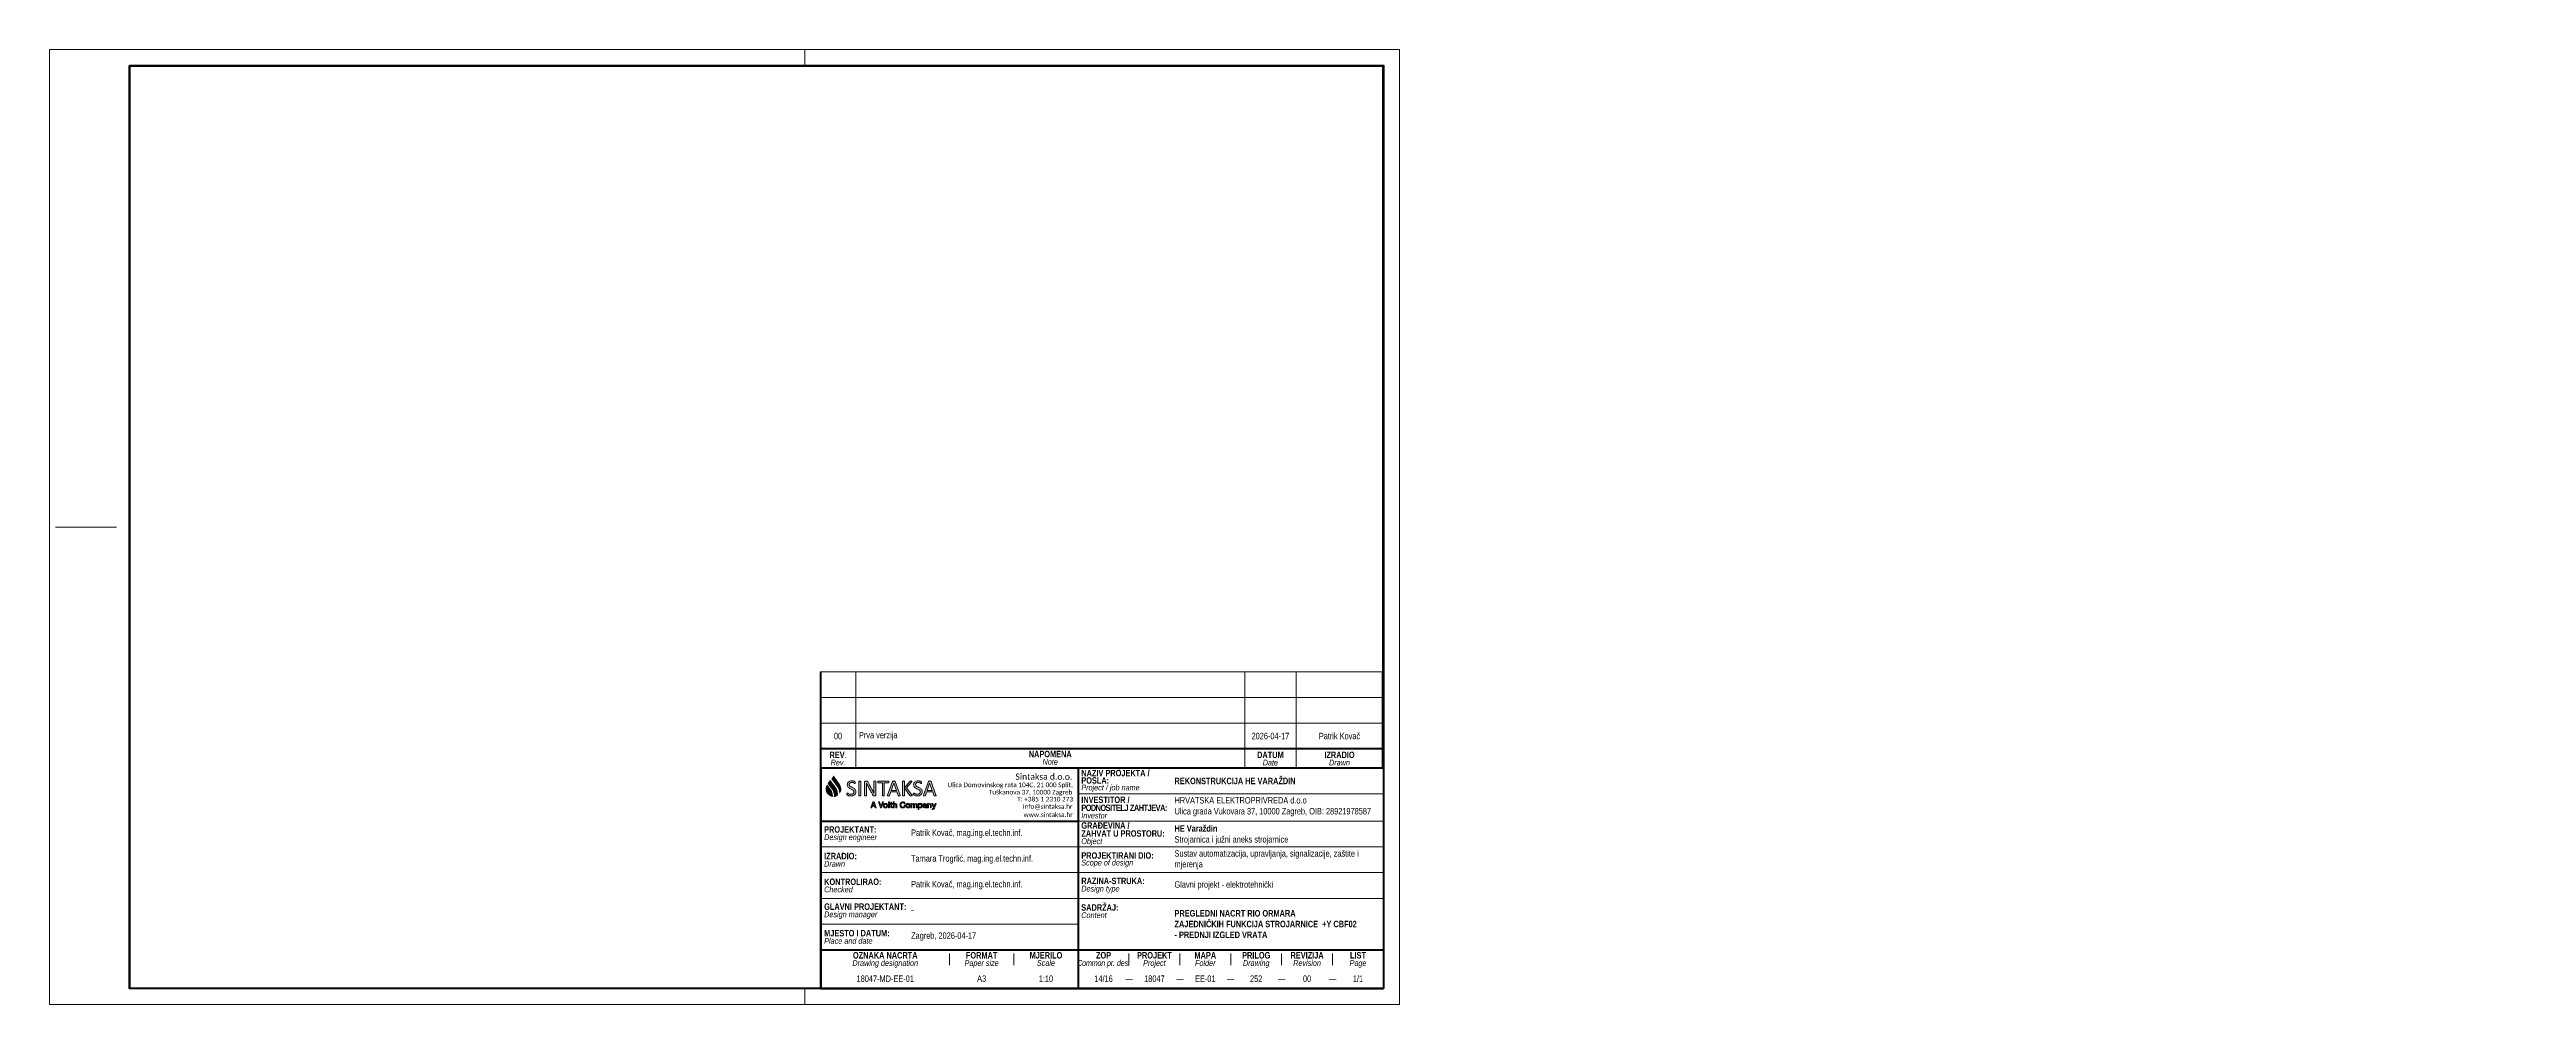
# Paper-space layout '+YCBF02' of a CAD drawing. Header units: millimetres. Extents: x 34 to 804, y -132 to 165.
import ezdxf
from ezdxf.enums import TextEntityAlignment as Align

# ---------------------------------------------------------------- set-up
doc = ezdxf.new("R2010")
doc.units = ezdxf.units.MM
doc.layers.add('AM_VIEWS', color=1, linetype='Continuous', lineweight=15, plot=False)
doc.layers.add('KONSTSASTAVNICE', color=7, linetype='Continuous')
doc.layers.add('Layer 1', color=7, linetype='Continuous')
doc.layers.add('SI-SASTAVNICA-Ispuna', color=222, linetype='Continuous', lineweight=9)
doc.styles.add('MtXpl_Calibri', font='calibri.ttf')
doc.styles.add('OPIS', font='arial.ttf')
doc.styles.add('Sastavnica', font='ARIALN.TTF', dxfattribs={"height": 2})

psp = doc.layouts.new('+YCBF02')

# ---------------------------------------------------------------- texts
at = {"layer": 'SI-SASTAVNICA-Ispuna'}
for s, style, p in [('Patrik Kovač, mag.ing.el.techn.inf.', 'Sastavnica', (301.62, -79.89)), ('Tamara Trogrlić, mag.ing.el.techn.inf.', 'Sastavnica', (301.62, -87.89)), ('Patrik Kovač, mag.ing.el.techn.inf.', 'Sastavnica', (301.62, -95.89)), ('-', 'OPIS', (301.62, -103.89)), ('Zagreb, 2026-04-17', 'Sastavnica', (301.62, -111.89))]:
    psp.add_text(s, height=2, dxfattribs=dict(at, style=style)).set_placement(p)
at = {"layer": 'SI-SASTAVNICA-Ispuna', "style": 'Sastavnica'}
for s, p in [('18047-MD-EE-01', (293.58, -125.3)), ('1:10', (343.58, -125.3)), ('14/16', (361.49, -125.3)), ('18047', (377.33, -125.3)), ('EE-01', (393.16, -125.3)), ('252', (408.99, -125.3)), ('00', (424.83, -125.3)), ('1/1', (440.66, -125.3))]:
    psp.add_text(s, height=2, dxfattribs=at).set_placement(p, align=Align.CENTER)
at = {"layer": 'SI-SASTAVNICA-Ispuna', "char_height": 2, "line_spacing_factor": 0.75, "style": 'OPIS'}
for s, insert, width, attachment_point in [('{\\fArial Narrow|b0|i0|c238|p34;00}', (278.91, -48.84), 11, 5), ('{\\fArial Narrow|b0|i0|c238|p34;Prva verzija}', (285.41, -48.84), 119, 4), ('{\\fArial Narrow|b0|i0|c0|p34;2026-04-17}', (413.41, -48.84), 16, 5), ('{\\fArial Narrow|b0|i0|c0|p34;Patrik Kovač}', (434.91, -48.84), 27, 5)]:
    psp.add_mtext(s, dxfattribs=dict(at, insert=insert, width=width, attachment_point=attachment_point))
at = {"layer": 'SI-SASTAVNICA-Ispuna', "char_height": 2, "width": 73.8963, "attachment_point": 4, "style": 'OPIS'}
for s, insert in [('{\\fArial Narrow|b0|i0|c0|p34;Sustav automatizacija, upravljanja, signalizacije, zaštite i^Jmjerenja}', (383.58, -87.31)), ('{\\fArial Narrow|b0|i0|c0|p34;Glavni projekt - elektrotehnički}', (383.58, -95.31)), ('{\\fArial Narrow|b1|i0|c238|p34;PREGLEDNI NACRT RIO ORMARA^JZAJEDNIČKIH FUNKCIJA STROJARNICE  +Y CBF02^J- PREDNJI IZGLED VRATA}', (383.58, -107.31))]:
    psp.add_mtext(s, dxfattribs=dict(at, insert=insert))

# ---------------------------------------------------------------- blocks, each defined once
blk = doc.blocks.new('sastavnica_brodotehna_test_5_s_revizijama')
at = {"lineweight": 50}
blk.add_lwpolyline([(0, 287), (390, 287), (390, 68.5), (215, 68.5), (215, 0), (0, 0)], close=True, dxfattribs=at)
blk = doc.blocks.new('*U222')
at = {"lineweight": 5}
for p, q in [((-180, 292), (-180, 287)), ((-413.18, 143.5), (-396.75, 143.5)), ((-413.18, 143.5), (-394.18, 143.5)), ((-180, 0), (-180, -5))]:
    blk.add_line(p, q, dxfattribs=at)
blk.add_lwpolyline([(-415, -5), (5, -5), (5, 292), (-415, 292)], close=True, dxfattribs=at)
at = {"lineweight": 50}
blk.add_lwpolyline([(0, 0), (-390, 0), (-390, 287), (0, 287)], close=True, dxfattribs=at)
at = {"char_height": 2, "attachment_point": 5, "line_spacing_factor": 0.84, "style": 'OPIS'}
for s, insert, width in [('{\\fArial Narrow|b0|i0|c238|p34; }', (355.62, 20.25), 23.75), ('{\\fArial Narrow|b0|i0|c238|p34;A3}', (-125, 3), 20)]:
    blk.add_mtext(s, dxfattribs=dict(at, insert=insert, width=width))
blk = doc.blocks.new('SN_SI-RevT_prazna')
at = {"lineweight": 50}
for p, q in [((-175, 30), (-175, 0)), ((0, 0), (0, 30)), ((0, 6), (-175, 6)), ((0, 0), (-175, 0))]:
    blk.add_line(p, q, dxfattribs=at)
at = {"lineweight": 18}
for p, q in [((0, 30), (-175, 30)), ((-164, 0), (-164, 30)), ((-43, 0), (-43, 30)), ((-27, 0), (-27, 30)), ((0, 22), (-175, 22)), ((0, 14), (-175, 14))]:
    blk.add_line(p, q, dxfattribs=at)
at = {"char_height": 2, "attachment_point": 5, "line_spacing_factor": 0.75, "style": 'OPIS'}
for s, insert, width in [('{\\fArial Narrow|b1|i0|c238|p34;REV\\fArial Narrow|b0|i0|c238|p34;.\\P\\fArial Narrow|b0|i1|c238|p34;\\H0.9x;Rev.}', (-169.5, 3), 11), ('{\\fArial Narrow|b1|i0|c238|p34;NAPOMENA\\P\\fArial Narrow|b0|i1|c238|p34;\\H0.9x;Note}', (-103.5, 3.25), 121), ('{\\fArial Narrow|b1|i0|c238|p34;DATUM\\fArial Narrow|b0|i0|c238|p34;\\P\\fArial Narrow|b0|i1|c238|p34;\\H0.9x;Date}', (-35, 3), 16), ('{\\fArial Narrow|b1|i0|c238|p34;IZRADIO\\P\\fArial Narrow|b0|i1|c238|p34;\\H0.9x;Drawn}', (-13.5, 3), 27)]:
    blk.add_mtext(s, dxfattribs=dict(at, insert=insert, width=width))
blk = doc.blocks.new('SN_SI-Sast_HESenj_GP_E10')
at = {"true_color": 0x0063af}
h = blk.add_hatch(color=144, dxfattribs=at)
h.dxf.hatch_style = 1
edge = h.paths.add_edge_path()
edge.add_spline(control_points=[(-173.25, 61.26), (-172.93, 60.52), (-172.27, 59.86), (-171.43, 59.7)], knot_values=[3, 3, 3, 3, 4, 4, 4, 4], degree=3, periodic=0)
edge.add_spline(control_points=[(-171.43, 59.7), (-171.32, 60.89), (-171.96, 61.7), (-172.32, 62.16)], knot_values=[4, 4, 4, 4, 5, 5, 5, 5], degree=3, periodic=0)
edge.add_spline(control_points=[(-172.32, 62.16), (-172.32, 62.16), (-172.37, 62.21), (-172.37, 62.21)], knot_values=[0.00001, 0.00001, 0.00001, 0.00001, 1, 1, 1, 1], degree=3, periodic=0)
edge.add_spline(control_points=[(-172.37, 62.21), (-172.54, 62.42), (-172.79, 62.77), (-173.09, 63.19)], knot_values=[1, 1, 1, 1, 2, 2, 2, 2], degree=3, periodic=0)
edge.add_spline(control_points=[(-173.09, 63.19), (-173.32, 62.69), (-173.54, 61.91), (-173.25, 61.26)], knot_values=[2, 2, 2, 2, 3, 3, 3, 3], degree=3, periodic=0)
h = blk.add_hatch(color=144, dxfattribs=at)
h.dxf.hatch_style = 1
h.paths.add_polyline_path([(-170.84, 59.67, 0.11041), (-169.94, 59.96), (-169.9, 60.21, 0.13358), (-170.1, 61.67, 0.053392), (-170.47, 62.34, 0.017784), (-170.69, 62.64), (-170.79, 62.76, -0.011238), (-171.28, 63.42, 0.000613), (-172.14, 64.62, 0.06778), (-172.18, 64.57, 0.001183), (-172.75, 63.74, 0.047851), (-172.73, 63.7, 0.000843), (-172.38, 63.22, 0.00669), (-172, 62.71, -0.006258), (-171.52, 62.08, -0.045911), (-171.12, 61.38, -0.129032)])
h = blk.add_hatch(color=144, dxfattribs=at)
h.dxf.hatch_style = 1
h.paths.add_polyline_path([(-170.35, 65.24), (-171.03, 66.21, 0.000164), (-171.78, 65.14, 0.344446), (-171.78, 65.13, 0.000109), (-171.58, 64.86, 0.00627), (-170.51, 63.38, 0.008709), (-170.34, 63.15, -0.019573), (-169.99, 62.69, -0.058884), (-169.52, 61.82, -0.100777), (-169.29, 60.5, 0.080562), (-168.78, 61.3, 0.073707), (-168.67, 61.76, 0.055392), (-168.68, 62.23, 0.070345), (-168.92, 63.08, 0.03122), (-169.11, 63.45), (-169.16, 63.54, 0.001687)])
at = {"true_color": 0x777777}
h = blk.add_hatch(color=8, dxfattribs=at)
h.dxf.hatch_style = 1
h.paths.add_polyline_path([(-161.42, 59.99, 0.13418), (-161.4, 59.95, 0.136422), (-161.35, 59.91, 0.066087), (-161.17, 59.89, 0.017347), (-161.04, 59.89, 0.046916), (-160.91, 59.91, 0.091373), (-160.85, 59.93, 0.143419), (-160.83, 59.96, 0.127916), (-160.82, 60, 0.000025), (-160.82, 62.84, 0.005209), (-160.83, 63.66), (-160.83, 63.8, 0.010292), (-160.52, 63.18, 0.002347), (-159.44, 61.18, 0.006689), (-158.94, 60.25, 0.025476), (-158.87, 60.13, 0.05023), (-158.76, 60.01, 0.110058), (-158.61, 59.92, 0.061201), (-158.45, 59.9, 0.001293), (-158.23, 59.9, 0.062421), (-158.15, 59.91, 0.223171), (-157.99, 60.04, 0.093449), (-157.97, 60.15, 0.000419), (-157.97, 64.38, 0.203939), (-158, 64.44, 0.089742), (-158.07, 64.47, 0.038925), (-158.16, 64.48, 0.037271), (-158.4, 64.48, 0.047017), (-158.48, 64.47, 0.067602), (-158.54, 64.44, 0.25966), (-158.58, 64.37, 0.000016), (-158.58, 61.8, 0.00401), (-158.57, 60.73, 0.007594), (-159.16, 61.89, -0.000425), (-160.34, 64.1, 0.023769), (-160.43, 64.25, 0.036194), (-160.49, 64.33, 0.170505), (-160.71, 64.46, 0.045671), (-160.84, 64.48, 0.001278), (-161.18, 64.48, 0.162311), (-161.35, 64.42, 0.13571), (-161.4, 64.33, 0.079818), (-161.42, 64.23, 0.000419)])
edge = h.paths.add_edge_path()
edge.add_spline(control_points=[(-162.64, 62.19), (-162.64, 63.29), (-162.64, 64.39), (-162.64, 64.39), (-162.64, 64.4), (-162.64, 64.42), (-162.65, 64.44)], knot_values=[16, 16, 16, 16, 16.5, 16.5, 16.5, 17.5, 17.5, 17.5, 17.5], degree=3, periodic=0)
edge.add_spline(control_points=[(-162.65, 64.44), (-162.66, 64.45), (-162.68, 64.46), (-162.7, 64.47)], knot_values=[15, 15, 15, 15, 16, 16, 16, 16], degree=3, periodic=0)
edge.add_spline(control_points=[(-162.7, 64.47), (-162.73, 64.48), (-162.76, 64.48), (-162.8, 64.49)], knot_values=[14, 14, 14, 14, 15, 15, 15, 15], degree=3, periodic=0)
edge.add_spline(control_points=[(-162.8, 64.49), (-162.83, 64.5), (-162.88, 64.5), (-162.94, 64.5)], knot_values=[13, 13, 13, 13, 14, 14, 14, 14], degree=3, periodic=0)
edge.add_spline(control_points=[(-162.94, 64.5), (-163, 64.5), (-163.04, 64.5), (-163.08, 64.49)], knot_values=[12, 12, 12, 12, 13, 13, 13, 13], degree=3, periodic=0)
edge.add_spline(control_points=[(-163.08, 64.49), (-163.12, 64.48), (-163.15, 64.48), (-163.18, 64.47)], knot_values=[11, 11, 11, 11, 12, 12, 12, 12], degree=3, periodic=0)
edge.add_spline(control_points=[(-163.18, 64.47), (-163.2, 64.46), (-163.22, 64.45), (-163.23, 64.44)], knot_values=[10, 10, 10, 10, 11, 11, 11, 11], degree=3, periodic=0)
edge.add_spline(control_points=[(-163.23, 64.44), (-163.24, 64.42), (-163.24, 64.4), (-163.24, 64.39)], knot_values=[9, 9, 9, 9, 10, 10, 10, 10], degree=3, periodic=0)
edge.add_spline(control_points=[(-163.24, 64.39), (-163.24, 64.39), (-163.24, 60), (-163.24, 60), (-163.24, 59.98), (-163.24, 59.96), (-163.23, 59.95)], knot_values=[7, 7, 7, 7, 8, 8, 8, 9, 9, 9, 9], degree=3, periodic=0)
edge.add_spline(control_points=[(-163.23, 59.95), (-163.22, 59.94), (-163.21, 59.92), (-163.18, 59.92)], knot_values=[6, 6, 6, 6, 7, 7, 7, 7], degree=3, periodic=0)
edge.add_spline(control_points=[(-163.18, 59.92), (-163.16, 59.91), (-163.13, 59.9), (-163.09, 59.9)], knot_values=[5, 5, 5, 5, 6, 6, 6, 6], degree=3, periodic=0)
edge.add_spline(control_points=[(-163.09, 59.9), (-163.05, 59.89), (-163, 59.89), (-162.94, 59.89)], knot_values=[4, 4, 4, 4, 5, 5, 5, 5], degree=3, periodic=0)
edge.add_spline(control_points=[(-162.94, 59.89), (-162.88, 59.89), (-162.83, 59.89), (-162.8, 59.9)], knot_values=[3, 3, 3, 3, 4, 4, 4, 4], degree=3, periodic=0)
edge.add_spline(control_points=[(-162.8, 59.9), (-162.76, 59.9), (-162.73, 59.91), (-162.7, 59.92)], knot_values=[2, 2, 2, 2, 3, 3, 3, 3], degree=3, periodic=0)
edge.add_spline(control_points=[(-162.7, 59.92), (-162.68, 59.92), (-162.66, 59.94), (-162.65, 59.95)], knot_values=[1, 1, 1, 1, 2, 2, 2, 2], degree=3, periodic=0)
edge.add_spline(control_points=[(-162.65, 59.95), (-162.64, 59.96), (-162.64, 59.98), (-162.64, 60)], knot_values=[0, 0, 0, 0, 1, 1, 1, 1], degree=3, periodic=0)
edge.add_spline(control_points=[(-162.64, 60), (-162.64, 60), (-162.64, 61.1), (-162.64, 62.19)], knot_values=[17.5, 17.5, 17.5, 17.5, 18, 18, 18, 18], degree=3, periodic=0)
edge = h.paths.add_edge_path()
edge.add_spline(control_points=[(-164.79, 63.88), (-164.71, 63.83), (-164.64, 63.8), (-164.59, 63.76)], knot_values=[47, 47, 47, 47, 48, 48, 48, 48], degree=3, periodic=0)
edge.add_spline(control_points=[(-164.59, 63.76), (-164.53, 63.73), (-164.49, 63.72), (-164.47, 63.72)], knot_values=[46, 46, 46, 46, 47, 47, 47, 47], degree=3, periodic=0)
edge.add_spline(control_points=[(-164.47, 63.72), (-164.45, 63.72), (-164.44, 63.72), (-164.42, 63.73)], knot_values=[45, 45, 45, 45, 46, 46, 46, 46], degree=3, periodic=0)
edge.add_spline(control_points=[(-164.42, 63.73), (-164.41, 63.74), (-164.4, 63.76), (-164.39, 63.78)], knot_values=[44, 44, 44, 44, 45, 45, 45, 45], degree=3, periodic=0)
edge.add_spline(control_points=[(-164.39, 63.78), (-164.39, 63.8), (-164.38, 63.83), (-164.38, 63.86)], knot_values=[43, 43, 43, 43, 44, 44, 44, 44], degree=3, periodic=0)
edge.add_spline(control_points=[(-164.38, 63.86), (-164.37, 63.9), (-164.37, 63.93), (-164.37, 63.98)], knot_values=[42, 42, 42, 42, 43, 43, 43, 43], degree=3, periodic=0)
edge.add_spline(control_points=[(-164.37, 63.98), (-164.37, 64.02), (-164.37, 64.06), (-164.38, 64.09)], knot_values=[41, 41, 41, 41, 42, 42, 42, 42], degree=3, periodic=0)
edge.add_spline(control_points=[(-164.38, 64.09), (-164.38, 64.11), (-164.38, 64.14), (-164.39, 64.16)], knot_values=[40, 40, 40, 40, 41, 41, 41, 41], degree=3, periodic=0)
edge.add_spline(control_points=[(-164.39, 64.16), (-164.39, 64.18), (-164.4, 64.19), (-164.4, 64.21)], knot_values=[39, 39, 39, 39, 40, 40, 40, 40], degree=3, periodic=0)
edge.add_spline(control_points=[(-164.4, 64.21), (-164.41, 64.22), (-164.43, 64.24), (-164.45, 64.26)], knot_values=[38, 38, 38, 38, 39, 39, 39, 39], degree=3, periodic=0)
edge.add_spline(control_points=[(-164.45, 64.26), (-164.47, 64.28), (-164.52, 64.31), (-164.59, 64.35)], knot_values=[37, 37, 37, 37, 38, 38, 38, 38], degree=3, periodic=0)
edge.add_spline(control_points=[(-164.59, 64.35), (-164.66, 64.39), (-164.74, 64.42), (-164.83, 64.45)], knot_values=[36, 36, 36, 36, 37, 37, 37, 37], degree=3, periodic=0)
edge.add_spline(control_points=[(-164.83, 64.45), (-164.92, 64.48), (-165.02, 64.5), (-165.12, 64.52)], knot_values=[35, 35, 35, 35, 36, 36, 36, 36], degree=3, periodic=0)
edge.add_spline(control_points=[(-165.12, 64.52), (-165.22, 64.54), (-165.32, 64.54), (-165.42, 64.54)], knot_values=[34, 34, 34, 34, 35, 35, 35, 35], degree=3, periodic=0)
edge.add_spline(control_points=[(-165.42, 64.54), (-165.62, 64.54), (-165.81, 64.52), (-165.98, 64.47)], knot_values=[33, 33, 33, 33, 34, 34, 34, 34], degree=3, periodic=0)
edge.add_spline(control_points=[(-165.98, 64.47), (-166.15, 64.41), (-166.3, 64.34), (-166.42, 64.23)], knot_values=[32, 32, 32, 32, 33, 33, 33, 33], degree=3, periodic=0)
edge.add_spline(control_points=[(-166.42, 64.23), (-166.54, 64.13), (-166.64, 64.01), (-166.71, 63.86)], knot_values=[31, 31, 31, 31, 32, 32, 32, 32], degree=3, periodic=0)
edge.add_spline(control_points=[(-166.71, 63.86), (-166.78, 63.71), (-166.81, 63.54), (-166.81, 63.35)], knot_values=[30, 30, 30, 30, 31, 31, 31, 31], degree=3, periodic=0)
edge.add_spline(control_points=[(-166.81, 63.35), (-166.81, 63.16), (-166.78, 63), (-166.72, 62.87)], knot_values=[29, 29, 29, 29, 30, 30, 30, 30], degree=3, periodic=0)
edge.add_spline(control_points=[(-166.72, 62.87), (-166.66, 62.74), (-166.58, 62.62), (-166.49, 62.52)], knot_values=[28, 28, 28, 28, 29, 29, 29, 29], degree=3, periodic=0)
edge.add_spline(control_points=[(-166.49, 62.52), (-166.39, 62.42), (-166.28, 62.34), (-166.16, 62.26)], knot_values=[27, 27, 27, 27, 28, 28, 28, 28], degree=3, periodic=0)
edge.add_spline(control_points=[(-166.16, 62.26), (-166.04, 62.19), (-165.91, 62.12), (-165.78, 62.06)], knot_values=[26, 26, 26, 26, 27, 27, 27, 27], degree=3, periodic=0)
edge.add_spline(control_points=[(-165.78, 62.06), (-165.65, 62), (-165.53, 61.94), (-165.4, 61.89)], knot_values=[25, 25, 25, 25, 26, 26, 26, 26], degree=3, periodic=0)
edge.add_spline(control_points=[(-165.4, 61.89), (-165.28, 61.83), (-165.17, 61.77), (-165.07, 61.7)], knot_values=[24, 24, 24, 24, 25, 25, 25, 25], degree=3, periodic=0)
edge.add_spline(control_points=[(-165.07, 61.7), (-164.97, 61.63), (-164.9, 61.55), (-164.84, 61.45)], knot_values=[23, 23, 23, 23, 24, 24, 24, 24], degree=3, periodic=0)
edge.add_spline(control_points=[(-164.84, 61.45), (-164.78, 61.36), (-164.75, 61.25), (-164.75, 61.12)], knot_values=[22, 22, 22, 22, 23, 23, 23, 23], degree=3, periodic=0)
edge.add_spline(control_points=[(-164.75, 61.12), (-164.75, 61), (-164.77, 60.9), (-164.81, 60.8)], knot_values=[21, 21, 21, 21, 22, 22, 22, 22], degree=3, periodic=0)
edge.add_spline(control_points=[(-164.81, 60.8), (-164.86, 60.71), (-164.92, 60.63), (-165, 60.56)], knot_values=[20, 20, 20, 20, 21, 21, 21, 21], degree=3, periodic=0)
edge.add_spline(control_points=[(-165, 60.56), (-165.07, 60.5), (-165.17, 60.45), (-165.28, 60.41)], knot_values=[19, 19, 19, 19, 20, 20, 20, 20], degree=3, periodic=0)
edge.add_spline(control_points=[(-165.28, 60.41), (-165.39, 60.38), (-165.51, 60.36), (-165.64, 60.36)], knot_values=[18, 18, 18, 18, 19, 19, 19, 19], degree=3, periodic=0)
edge.add_spline(control_points=[(-165.64, 60.36), (-165.81, 60.36), (-165.97, 60.38), (-166.1, 60.42)], knot_values=[17, 17, 17, 17, 18, 18, 18, 18], degree=3, periodic=0)
edge.add_spline(control_points=[(-166.1, 60.42), (-166.23, 60.46), (-166.35, 60.51), (-166.44, 60.55)], knot_values=[16, 16, 16, 16, 17, 17, 17, 17], degree=3, periodic=0)
edge.add_spline(control_points=[(-166.44, 60.55), (-166.54, 60.6), (-166.61, 60.64), (-166.67, 60.68)], knot_values=[15, 15, 15, 15, 16, 16, 16, 16], degree=3, periodic=0)
edge.add_spline(control_points=[(-166.67, 60.68), (-166.73, 60.72), (-166.78, 60.75), (-166.81, 60.75)], knot_values=[14, 14, 14, 14, 15, 15, 15, 15], degree=3, periodic=0)
edge.add_spline(control_points=[(-166.81, 60.75), (-166.83, 60.75), (-166.85, 60.74), (-166.86, 60.73)], knot_values=[13, 13, 13, 13, 14, 14, 14, 14], degree=3, periodic=0)
edge.add_spline(control_points=[(-166.86, 60.73), (-166.88, 60.72), (-166.89, 60.71), (-166.9, 60.69)], knot_values=[12, 12, 12, 12, 13, 13, 13, 13], degree=3, periodic=0)
edge.add_spline(control_points=[(-166.9, 60.69), (-166.91, 60.67), (-166.91, 60.64), (-166.92, 60.61)], knot_values=[11, 11, 11, 11, 12, 12, 12, 12], degree=3, periodic=0)
edge.add_spline(control_points=[(-166.92, 60.61), (-166.92, 60.57), (-166.93, 60.53), (-166.93, 60.48)], knot_values=[10, 10, 10, 10, 11, 11, 11, 11], degree=3, periodic=0)
edge.add_spline(control_points=[(-166.93, 60.48), (-166.93, 60.4), (-166.92, 60.34), (-166.91, 60.3)], knot_values=[9, 9, 9, 9, 10, 10, 10, 10], degree=3, periodic=0)
edge.add_spline(control_points=[(-166.91, 60.3), (-166.89, 60.26), (-166.87, 60.22), (-166.85, 60.19)], knot_values=[8, 8, 8, 8, 9, 9, 9, 9], degree=3, periodic=0)
edge.add_spline(control_points=[(-166.85, 60.19), (-166.82, 60.17), (-166.77, 60.13), (-166.7, 60.09)], knot_values=[7, 7, 7, 7, 8, 8, 8, 8], degree=3, periodic=0)
edge.add_spline(control_points=[(-166.7, 60.09), (-166.63, 60.05), (-166.55, 60.01), (-166.44, 59.97)], knot_values=[6, 6, 6, 6, 7, 7, 7, 7], degree=3, periodic=0)
edge.add_spline(control_points=[(-166.44, 59.97), (-166.34, 59.94), (-166.22, 59.91), (-166.09, 59.88)], knot_values=[5, 5, 5, 5, 6, 6, 6, 6], degree=3, periodic=0)
edge.add_spline(control_points=[(-166.09, 59.88), (-165.96, 59.85), (-165.82, 59.84), (-165.67, 59.84)], knot_values=[4, 4, 4, 4, 5, 5, 5, 5], degree=3, periodic=0)
edge.add_spline(control_points=[(-165.67, 59.84), (-165.45, 59.84), (-165.25, 59.87), (-165.06, 59.93)], knot_values=[3, 3, 3, 3, 4, 4, 4, 4], degree=3, periodic=0)
edge.add_spline(control_points=[(-165.06, 59.93), (-164.87, 59.99), (-164.7, 60.08), (-164.56, 60.19)], knot_values=[2, 2, 2, 2, 3, 3, 3, 3], degree=3, periodic=0)
edge.add_spline(control_points=[(-164.56, 60.19), (-164.42, 60.31), (-164.31, 60.45), (-164.23, 60.62)], knot_values=[1, 1, 1, 1, 2, 2, 2, 2], degree=3, periodic=0)
edge.add_spline(control_points=[(-164.23, 60.62), (-164.15, 60.78), (-164.11, 60.98), (-164.11, 61.19)], knot_values=[0, 0, 0, 0, 1, 1, 1, 1], degree=3, periodic=0)
edge.add_spline(control_points=[(-164.11, 61.19), (-164.11, 61.37), (-164.14, 61.53), (-164.2, 61.66)], knot_values=[61, 61, 61, 61, 62, 62, 62, 62], degree=3, periodic=0)
edge.add_spline(control_points=[(-164.2, 61.66), (-164.26, 61.79), (-164.34, 61.91), (-164.44, 62.01)], knot_values=[60, 60, 60, 60, 61, 61, 61, 61], degree=3, periodic=0)
edge.add_spline(control_points=[(-164.44, 62.01), (-164.54, 62.1), (-164.65, 62.19), (-164.77, 62.26)], knot_values=[59, 59, 59, 59, 60, 60, 60, 60], degree=3, periodic=0)
edge.add_spline(control_points=[(-164.77, 62.26), (-164.9, 62.33), (-165.03, 62.4), (-165.16, 62.46)], knot_values=[58, 58, 58, 58, 59, 59, 59, 59], degree=3, periodic=0)
edge.add_spline(control_points=[(-165.16, 62.46), (-165.29, 62.52), (-165.41, 62.58), (-165.54, 62.64)], knot_values=[57, 57, 57, 57, 58, 58, 58, 58], degree=3, periodic=0)
edge.add_spline(control_points=[(-165.54, 62.64), (-165.66, 62.7), (-165.77, 62.76), (-165.87, 62.83)], knot_values=[56, 56, 56, 56, 57, 57, 57, 57], degree=3, periodic=0)
edge.add_spline(control_points=[(-165.87, 62.83), (-165.97, 62.9), (-166.05, 62.98), (-166.11, 63.08)], knot_values=[55, 55, 55, 55, 56, 56, 56, 56], degree=3, periodic=0)
edge.add_spline(control_points=[(-166.11, 63.08), (-166.16, 63.17), (-166.19, 63.28), (-166.19, 63.4)], knot_values=[54, 54, 54, 54, 55, 55, 55, 55], degree=3, periodic=0)
edge.add_spline(control_points=[(-166.19, 63.4), (-166.19, 63.49), (-166.18, 63.57), (-166.15, 63.65)], knot_values=[53, 53, 53, 53, 54, 54, 54, 54], degree=3, periodic=0)
edge.add_spline(control_points=[(-166.15, 63.65), (-166.12, 63.73), (-166.07, 63.8), (-166.01, 63.85)], knot_values=[52, 52, 52, 52, 53, 53, 53, 53], degree=3, periodic=0)
edge.add_spline(control_points=[(-166.01, 63.85), (-165.95, 63.91), (-165.87, 63.95), (-165.78, 63.99)], knot_values=[51, 51, 51, 51, 52, 52, 52, 52], degree=3, periodic=0)
edge.add_spline(control_points=[(-165.78, 63.99), (-165.68, 64.02), (-165.57, 64.04), (-165.45, 64.04)], knot_values=[50, 50, 50, 50, 51, 51, 51, 51], degree=3, periodic=0)
edge.add_spline(control_points=[(-165.45, 64.04), (-165.31, 64.04), (-165.19, 64.02), (-165.08, 63.99)], knot_values=[49, 49, 49, 49, 50, 50, 50, 50], degree=3, periodic=0)
edge.add_spline(control_points=[(-165.08, 63.99), (-164.97, 63.95), (-164.87, 63.92), (-164.79, 63.88)], knot_values=[48, 48, 48, 48, 49, 49, 49, 49], degree=3, periodic=0)
edge = h.paths.add_edge_path()
edge.add_spline(control_points=[(-147.59, 63.26), (-147.21, 63.71), (-146.83, 64.17), (-146.83, 64.17), (-146.79, 64.22), (-146.76, 64.26), (-146.74, 64.29)], knot_values=[37, 37, 37, 37, 37.5, 37.5, 37.5, 38.5, 38.5, 38.5, 38.5], degree=3, periodic=0)
edge.add_spline(control_points=[(-146.74, 64.29), (-146.73, 64.33), (-146.72, 64.35), (-146.72, 64.39)], knot_values=[36, 36, 36, 36, 37, 37, 37, 37], degree=3, periodic=0)
edge.add_spline(control_points=[(-146.72, 64.39), (-146.72, 64.4), (-146.72, 64.42), (-146.73, 64.43)], knot_values=[35, 35, 35, 35, 36, 36, 36, 36], degree=3, periodic=0)
edge.add_spline(control_points=[(-146.73, 64.43), (-146.74, 64.45), (-146.76, 64.46), (-146.78, 64.47)], knot_values=[34, 34, 34, 34, 35, 35, 35, 35], degree=3, periodic=0)
edge.add_spline(control_points=[(-146.78, 64.47), (-146.8, 64.48), (-146.83, 64.48), (-146.87, 64.49)], knot_values=[33, 33, 33, 33, 34, 34, 34, 34], degree=3, periodic=0)
edge.add_spline(control_points=[(-146.87, 64.49), (-146.91, 64.5), (-146.96, 64.5), (-147.02, 64.5)], knot_values=[32, 32, 32, 32, 33, 33, 33, 33], degree=3, periodic=0)
edge.add_spline(control_points=[(-147.02, 64.5), (-147.08, 64.5), (-147.13, 64.5), (-147.17, 64.49)], knot_values=[31, 31, 31, 31, 32, 32, 32, 32], degree=3, periodic=0)
edge.add_spline(control_points=[(-147.17, 64.49), (-147.21, 64.49), (-147.24, 64.48), (-147.27, 64.47)], knot_values=[30, 30, 30, 30, 31, 31, 31, 31], degree=3, periodic=0)
edge.add_spline(control_points=[(-147.27, 64.47), (-147.29, 64.46), (-147.32, 64.45), (-147.33, 64.44)], knot_values=[29, 29, 29, 29, 30, 30, 30, 30], degree=3, periodic=0)
edge.add_spline(control_points=[(-147.33, 64.44), (-147.35, 64.42), (-147.37, 64.41), (-147.38, 64.39)], knot_values=[28, 28, 28, 28, 29, 29, 29, 29], degree=3, periodic=0)
edge.add_spline(control_points=[(-147.38, 64.39), (-147.38, 64.39), (-149, 62.36), (-149, 62.36), (-149, 62.36), (-149, 62.86), (-149, 63.37)], knot_values=[26.5, 26.5, 26.5, 26.5, 27.5, 27.5, 27.5, 28, 28, 28, 28], degree=3, periodic=0)
edge.add_spline(control_points=[(-149, 63.37), (-149, 63.88), (-149, 64.39), (-149, 64.39), (-149, 64.4), (-149.01, 64.42), (-149.02, 64.44)], knot_values=[25, 25, 25, 25, 25.5, 25.5, 25.5, 26.5, 26.5, 26.5, 26.5], degree=3, periodic=0)
edge.add_spline(control_points=[(-149.02, 64.44), (-149.03, 64.45), (-149.04, 64.46), (-149.07, 64.47)], knot_values=[24, 24, 24, 24, 25, 25, 25, 25], degree=3, periodic=0)
edge.add_spline(control_points=[(-149.07, 64.47), (-149.09, 64.48), (-149.12, 64.48), (-149.16, 64.49)], knot_values=[23, 23, 23, 23, 24, 24, 24, 24], degree=3, periodic=0)
edge.add_spline(control_points=[(-149.16, 64.49), (-149.2, 64.5), (-149.25, 64.5), (-149.31, 64.5)], knot_values=[22, 22, 22, 22, 23, 23, 23, 23], degree=3, periodic=0)
edge.add_spline(control_points=[(-149.31, 64.5), (-149.36, 64.5), (-149.41, 64.5), (-149.45, 64.49)], knot_values=[21, 21, 21, 21, 22, 22, 22, 22], degree=3, periodic=0)
edge.add_spline(control_points=[(-149.45, 64.49), (-149.49, 64.48), (-149.52, 64.48), (-149.55, 64.47)], knot_values=[20, 20, 20, 20, 21, 21, 21, 21], degree=3, periodic=0)
edge.add_spline(control_points=[(-149.55, 64.47), (-149.57, 64.46), (-149.59, 64.45), (-149.6, 64.44)], knot_values=[19, 19, 19, 19, 20, 20, 20, 20], degree=3, periodic=0)
edge.add_spline(control_points=[(-149.6, 64.44), (-149.6, 64.42), (-149.61, 64.4), (-149.61, 64.39)], knot_values=[18, 18, 18, 18, 19, 19, 19, 19], degree=3, periodic=0)
edge.add_spline(control_points=[(-149.61, 64.39), (-149.61, 64.39), (-149.61, 60), (-149.61, 60), (-149.61, 59.98), (-149.6, 59.97), (-149.6, 59.95)], knot_values=[16, 16, 16, 16, 17, 17, 17, 18, 18, 18, 18], degree=3, periodic=0)
edge.add_spline(control_points=[(-149.6, 59.95), (-149.59, 59.94), (-149.57, 59.92), (-149.55, 59.92)], knot_values=[15, 15, 15, 15, 16, 16, 16, 16], degree=3, periodic=0)
edge.add_spline(control_points=[(-149.55, 59.92), (-149.52, 59.91), (-149.49, 59.9), (-149.45, 59.9)], knot_values=[14, 14, 14, 14, 15, 15, 15, 15], degree=3, periodic=0)
edge.add_spline(control_points=[(-149.45, 59.9), (-149.41, 59.89), (-149.36, 59.89), (-149.31, 59.89)], knot_values=[13, 13, 13, 13, 14, 14, 14, 14], degree=3, periodic=0)
edge.add_spline(control_points=[(-149.31, 59.89), (-149.25, 59.89), (-149.2, 59.89), (-149.16, 59.9)], knot_values=[12, 12, 12, 12, 13, 13, 13, 13], degree=3, periodic=0)
edge.add_spline(control_points=[(-149.16, 59.9), (-149.12, 59.9), (-149.09, 59.91), (-149.07, 59.92)], knot_values=[11, 11, 11, 11, 12, 12, 12, 12], degree=3, periodic=0)
edge.add_spline(control_points=[(-149.07, 59.92), (-149.04, 59.92), (-149.03, 59.94), (-149.02, 59.95)], knot_values=[10, 10, 10, 10, 11, 11, 11, 11], degree=3, periodic=0)
edge.add_spline(control_points=[(-149.02, 59.95), (-149.01, 59.97), (-149, 59.98), (-149, 60)], knot_values=[9, 9, 9, 9, 10, 10, 10, 10], degree=3, periodic=0)
edge.add_spline(control_points=[(-149, 60), (-149, 60), (-149, 62.28), (-149, 62.28), (-149, 62.28), (-148.58, 61.71), (-148.16, 61.14)], knot_values=[7.5, 7.5, 7.5, 7.5, 8.5, 8.5, 8.5, 9, 9, 9, 9], degree=3, periodic=0)
edge.add_spline(control_points=[(-148.16, 61.14), (-147.74, 60.57), (-147.32, 60), (-147.32, 60), (-147.3, 59.98), (-147.28, 59.95), (-147.26, 59.94)], knot_values=[6, 6, 6, 6, 6.5, 6.5, 6.5, 7.5, 7.5, 7.5, 7.5], degree=3, periodic=0)
edge.add_spline(control_points=[(-147.26, 59.94), (-147.23, 59.92), (-147.19, 59.9), (-147.14, 59.9)], knot_values=[5, 5, 5, 5, 6, 6, 6, 6], degree=3, periodic=0)
edge.add_spline(control_points=[(-147.14, 59.9), (-147.09, 59.89), (-147.02, 59.89), (-146.94, 59.89)], knot_values=[4, 4, 4, 4, 5, 5, 5, 5], degree=3, periodic=0)
edge.add_spline(control_points=[(-146.94, 59.89), (-146.88, 59.89), (-146.82, 59.89), (-146.78, 59.9)], knot_values=[3, 3, 3, 3, 4, 4, 4, 4], degree=3, periodic=0)
edge.add_spline(control_points=[(-146.78, 59.9), (-146.74, 59.9), (-146.71, 59.91), (-146.69, 59.92)], knot_values=[2, 2, 2, 2, 3, 3, 3, 3], degree=3, periodic=0)
edge.add_spline(control_points=[(-146.69, 59.92), (-146.66, 59.93), (-146.65, 59.94), (-146.64, 59.96)], knot_values=[1, 1, 1, 1, 2, 2, 2, 2], degree=3, periodic=0)
edge.add_spline(control_points=[(-146.64, 59.96), (-146.63, 59.97), (-146.63, 59.99), (-146.63, 60.01)], knot_values=[0, 0, 0, 0, 1, 1, 1, 1], degree=3, periodic=0)
edge.add_spline(control_points=[(-146.63, 60.01), (-146.63, 60.02), (-146.63, 60.04), (-146.64, 60.06)], knot_values=[41, 41, 41, 41, 42, 42, 42, 42], degree=3, periodic=0)
edge.add_spline(control_points=[(-146.64, 60.06), (-146.65, 60.08), (-146.67, 60.13), (-146.71, 60.19)], knot_values=[40, 40, 40, 40, 41, 41, 41, 41], degree=3, periodic=0)
edge.add_spline(control_points=[(-146.71, 60.19), (-146.71, 60.19), (-148.35, 62.36), (-148.35, 62.36), (-148.35, 62.36), (-147.97, 62.81), (-147.59, 63.26)], knot_values=[38.5, 38.5, 38.5, 38.5, 39.5, 39.5, 39.5, 40, 40, 40, 40], degree=3, periodic=0)
edge = h.paths.add_edge_path()
edge.add_spline(control_points=[(-145.32, 64.47), (-145.49, 64.41), (-145.64, 64.34), (-145.76, 64.23)], knot_values=[32, 32, 32, 32, 33, 33, 33, 33], degree=3, periodic=0)
edge.add_spline(control_points=[(-145.76, 64.23), (-145.89, 64.13), (-145.99, 64.01), (-146.05, 63.86)], knot_values=[31, 31, 31, 31, 32, 32, 32, 32], degree=3, periodic=0)
edge.add_spline(control_points=[(-146.05, 63.86), (-146.12, 63.71), (-146.16, 63.54), (-146.16, 63.35)], knot_values=[30, 30, 30, 30, 31, 31, 31, 31], degree=3, periodic=0)
edge.add_spline(control_points=[(-146.16, 63.35), (-146.16, 63.16), (-146.13, 63), (-146.07, 62.87)], knot_values=[29, 29, 29, 29, 30, 30, 30, 30], degree=3, periodic=0)
edge.add_spline(control_points=[(-146.07, 62.87), (-146.01, 62.74), (-145.93, 62.62), (-145.83, 62.52)], knot_values=[28, 28, 28, 28, 29, 29, 29, 29], degree=3, periodic=0)
edge.add_spline(control_points=[(-145.83, 62.52), (-145.74, 62.42), (-145.63, 62.34), (-145.5, 62.26)], knot_values=[27, 27, 27, 27, 28, 28, 28, 28], degree=3, periodic=0)
edge.add_spline(control_points=[(-145.5, 62.26), (-145.38, 62.19), (-145.26, 62.12), (-145.13, 62.06)], knot_values=[26, 26, 26, 26, 27, 27, 27, 27], degree=3, periodic=0)
edge.add_spline(control_points=[(-145.13, 62.06), (-145, 62), (-144.87, 61.94), (-144.75, 61.89)], knot_values=[25, 25, 25, 25, 26, 26, 26, 26], degree=3, periodic=0)
edge.add_spline(control_points=[(-144.75, 61.89), (-144.62, 61.83), (-144.51, 61.77), (-144.42, 61.7)], knot_values=[24, 24, 24, 24, 25, 25, 25, 25], degree=3, periodic=0)
edge.add_spline(control_points=[(-144.42, 61.7), (-144.32, 61.63), (-144.24, 61.55), (-144.18, 61.45)], knot_values=[23, 23, 23, 23, 24, 24, 24, 24], degree=3, periodic=0)
edge.add_spline(control_points=[(-144.18, 61.45), (-144.13, 61.36), (-144.1, 61.25), (-144.1, 61.12)], knot_values=[22, 22, 22, 22, 23, 23, 23, 23], degree=3, periodic=0)
edge.add_spline(control_points=[(-144.1, 61.12), (-144.1, 61), (-144.12, 60.9), (-144.16, 60.8)], knot_values=[21, 21, 21, 21, 22, 22, 22, 22], degree=3, periodic=0)
edge.add_spline(control_points=[(-144.16, 60.8), (-144.2, 60.71), (-144.26, 60.63), (-144.34, 60.56)], knot_values=[20, 20, 20, 20, 21, 21, 21, 21], degree=3, periodic=0)
edge.add_spline(control_points=[(-144.34, 60.56), (-144.42, 60.5), (-144.51, 60.45), (-144.62, 60.41)], knot_values=[19, 19, 19, 19, 20, 20, 20, 20], degree=3, periodic=0)
edge.add_spline(control_points=[(-144.62, 60.41), (-144.73, 60.38), (-144.85, 60.36), (-144.99, 60.36)], knot_values=[18, 18, 18, 18, 19, 19, 19, 19], degree=3, periodic=0)
edge.add_spline(control_points=[(-144.99, 60.36), (-145.16, 60.36), (-145.31, 60.38), (-145.45, 60.42)], knot_values=[17, 17, 17, 17, 18, 18, 18, 18], degree=3, periodic=0)
edge.add_spline(control_points=[(-145.45, 60.42), (-145.58, 60.46), (-145.69, 60.51), (-145.79, 60.55)], knot_values=[16, 16, 16, 16, 17, 17, 17, 17], degree=3, periodic=0)
edge.add_spline(control_points=[(-145.79, 60.55), (-145.88, 60.6), (-145.96, 60.64), (-146.02, 60.68)], knot_values=[15, 15, 15, 15, 16, 16, 16, 16], degree=3, periodic=0)
edge.add_spline(control_points=[(-146.02, 60.68), (-146.08, 60.72), (-146.13, 60.75), (-146.16, 60.75)], knot_values=[14, 14, 14, 14, 15, 15, 15, 15], degree=3, periodic=0)
edge.add_spline(control_points=[(-146.16, 60.75), (-146.18, 60.75), (-146.19, 60.74), (-146.21, 60.73)], knot_values=[13, 13, 13, 13, 14, 14, 14, 14], degree=3, periodic=0)
edge.add_spline(control_points=[(-146.21, 60.73), (-146.22, 60.72), (-146.23, 60.71), (-146.24, 60.69)], knot_values=[12, 12, 12, 12, 13, 13, 13, 13], degree=3, periodic=0)
edge.add_spline(control_points=[(-146.24, 60.69), (-146.25, 60.67), (-146.26, 60.64), (-146.26, 60.61)], knot_values=[11, 11, 11, 11, 12, 12, 12, 12], degree=3, periodic=0)
edge.add_spline(control_points=[(-146.26, 60.61), (-146.27, 60.57), (-146.27, 60.53), (-146.27, 60.48)], knot_values=[10, 10, 10, 10, 11, 11, 11, 11], degree=3, periodic=0)
edge.add_spline(control_points=[(-146.27, 60.48), (-146.27, 60.4), (-146.27, 60.34), (-146.25, 60.3)], knot_values=[9, 9, 9, 9, 10, 10, 10, 10], degree=3, periodic=0)
edge.add_spline(control_points=[(-146.25, 60.3), (-146.24, 60.26), (-146.22, 60.22), (-146.19, 60.19)], knot_values=[8, 8, 8, 8, 9, 9, 9, 9], degree=3, periodic=0)
edge.add_spline(control_points=[(-146.19, 60.19), (-146.16, 60.17), (-146.12, 60.13), (-146.05, 60.09)], knot_values=[7, 7, 7, 7, 8, 8, 8, 8], degree=3, periodic=0)
edge.add_spline(control_points=[(-146.05, 60.09), (-145.98, 60.05), (-145.89, 60.01), (-145.79, 59.97)], knot_values=[6, 6, 6, 6, 7, 7, 7, 7], degree=3, periodic=0)
edge.add_spline(control_points=[(-145.79, 59.97), (-145.69, 59.94), (-145.57, 59.91), (-145.44, 59.88)], knot_values=[5, 5, 5, 5, 6, 6, 6, 6], degree=3, periodic=0)
edge.add_spline(control_points=[(-145.44, 59.88), (-145.31, 59.85), (-145.17, 59.84), (-145.01, 59.84)], knot_values=[4, 4, 4, 4, 5, 5, 5, 5], degree=3, periodic=0)
edge.add_spline(control_points=[(-145.01, 59.84), (-144.79, 59.84), (-144.59, 59.87), (-144.4, 59.93)], knot_values=[3, 3, 3, 3, 4, 4, 4, 4], degree=3, periodic=0)
edge.add_spline(control_points=[(-144.4, 59.93), (-144.21, 59.99), (-144.05, 60.08), (-143.91, 60.19)], knot_values=[2, 2, 2, 2, 3, 3, 3, 3], degree=3, periodic=0)
edge.add_spline(control_points=[(-143.91, 60.19), (-143.77, 60.31), (-143.66, 60.45), (-143.58, 60.62)], knot_values=[1, 1, 1, 1, 2, 2, 2, 2], degree=3, periodic=0)
edge.add_spline(control_points=[(-143.58, 60.62), (-143.5, 60.78), (-143.46, 60.98), (-143.46, 61.19)], knot_values=[0, 0, 0, 0, 1, 1, 1, 1], degree=3, periodic=0)
edge.add_spline(control_points=[(-143.46, 61.19), (-143.46, 61.37), (-143.49, 61.53), (-143.55, 61.66)], knot_values=[61, 61, 61, 61, 62, 62, 62, 62], degree=3, periodic=0)
edge.add_spline(control_points=[(-143.55, 61.66), (-143.61, 61.79), (-143.69, 61.91), (-143.79, 62.01)], knot_values=[60, 60, 60, 60, 61, 61, 61, 61], degree=3, periodic=0)
edge.add_spline(control_points=[(-143.79, 62.01), (-143.88, 62.1), (-144, 62.19), (-144.12, 62.26)], knot_values=[59, 59, 59, 59, 60, 60, 60, 60], degree=3, periodic=0)
edge.add_spline(control_points=[(-144.12, 62.26), (-144.25, 62.33), (-144.37, 62.4), (-144.5, 62.46)], knot_values=[58, 58, 58, 58, 59, 59, 59, 59], degree=3, periodic=0)
edge.add_spline(control_points=[(-144.5, 62.46), (-144.63, 62.52), (-144.76, 62.58), (-144.88, 62.64)], knot_values=[57, 57, 57, 57, 58, 58, 58, 58], degree=3, periodic=0)
edge.add_spline(control_points=[(-144.88, 62.64), (-145.01, 62.7), (-145.12, 62.76), (-145.22, 62.83)], knot_values=[56, 56, 56, 56, 57, 57, 57, 57], degree=3, periodic=0)
edge.add_spline(control_points=[(-145.22, 62.83), (-145.32, 62.9), (-145.39, 62.98), (-145.45, 63.08)], knot_values=[55, 55, 55, 55, 56, 56, 56, 56], degree=3, periodic=0)
edge.add_spline(control_points=[(-145.45, 63.08), (-145.51, 63.17), (-145.54, 63.28), (-145.54, 63.4)], knot_values=[54, 54, 54, 54, 55, 55, 55, 55], degree=3, periodic=0)
edge.add_spline(control_points=[(-145.54, 63.4), (-145.54, 63.49), (-145.53, 63.57), (-145.49, 63.65)], knot_values=[53, 53, 53, 53, 54, 54, 54, 54], degree=3, periodic=0)
edge.add_spline(control_points=[(-145.49, 63.65), (-145.46, 63.73), (-145.42, 63.8), (-145.36, 63.85)], knot_values=[52, 52, 52, 52, 53, 53, 53, 53], degree=3, periodic=0)
edge.add_spline(control_points=[(-145.36, 63.85), (-145.3, 63.91), (-145.22, 63.95), (-145.12, 63.99)], knot_values=[51, 51, 51, 51, 52, 52, 52, 52], degree=3, periodic=0)
edge.add_spline(control_points=[(-145.12, 63.99), (-145.03, 64.02), (-144.92, 64.04), (-144.79, 64.04)], knot_values=[50, 50, 50, 50, 51, 51, 51, 51], degree=3, periodic=0)
edge.add_spline(control_points=[(-144.79, 64.04), (-144.65, 64.04), (-144.53, 64.02), (-144.42, 63.99)], knot_values=[49, 49, 49, 49, 50, 50, 50, 50], degree=3, periodic=0)
edge.add_spline(control_points=[(-144.42, 63.99), (-144.31, 63.95), (-144.22, 63.92), (-144.14, 63.88)], knot_values=[48, 48, 48, 48, 49, 49, 49, 49], degree=3, periodic=0)
edge.add_spline(control_points=[(-144.14, 63.88), (-144.06, 63.83), (-143.99, 63.8), (-143.94, 63.76)], knot_values=[47, 47, 47, 47, 48, 48, 48, 48], degree=3, periodic=0)
edge.add_spline(control_points=[(-143.94, 63.76), (-143.88, 63.73), (-143.84, 63.72), (-143.81, 63.72)], knot_values=[46, 46, 46, 46, 47, 47, 47, 47], degree=3, periodic=0)
edge.add_spline(control_points=[(-143.81, 63.72), (-143.8, 63.72), (-143.78, 63.72), (-143.77, 63.73)], knot_values=[45, 45, 45, 45, 46, 46, 46, 46], degree=3, periodic=0)
edge.add_spline(control_points=[(-143.77, 63.73), (-143.76, 63.74), (-143.75, 63.76), (-143.74, 63.78)], knot_values=[44, 44, 44, 44, 45, 45, 45, 45], degree=3, periodic=0)
edge.add_spline(control_points=[(-143.74, 63.78), (-143.73, 63.8), (-143.73, 63.83), (-143.72, 63.86)], knot_values=[43, 43, 43, 43, 44, 44, 44, 44], degree=3, periodic=0)
edge.add_spline(control_points=[(-143.72, 63.86), (-143.72, 63.9), (-143.72, 63.93), (-143.72, 63.98)], knot_values=[42, 42, 42, 42, 43, 43, 43, 43], degree=3, periodic=0)
edge.add_spline(control_points=[(-143.72, 63.98), (-143.72, 64.02), (-143.72, 64.06), (-143.72, 64.09)], knot_values=[41, 41, 41, 41, 42, 42, 42, 42], degree=3, periodic=0)
edge.add_spline(control_points=[(-143.72, 64.09), (-143.72, 64.11), (-143.73, 64.14), (-143.73, 64.16)], knot_values=[40, 40, 40, 40, 41, 41, 41, 41], degree=3, periodic=0)
edge.add_spline(control_points=[(-143.73, 64.16), (-143.74, 64.18), (-143.74, 64.19), (-143.75, 64.21)], knot_values=[39, 39, 39, 39, 40, 40, 40, 40], degree=3, periodic=0)
edge.add_spline(control_points=[(-143.75, 64.21), (-143.76, 64.22), (-143.77, 64.24), (-143.79, 64.26)], knot_values=[38, 38, 38, 38, 39, 39, 39, 39], degree=3, periodic=0)
edge.add_spline(control_points=[(-143.79, 64.26), (-143.82, 64.28), (-143.86, 64.31), (-143.93, 64.35)], knot_values=[37, 37, 37, 37, 38, 38, 38, 38], degree=3, periodic=0)
edge.add_spline(control_points=[(-143.93, 64.35), (-144, 64.39), (-144.09, 64.42), (-144.18, 64.45)], knot_values=[36, 36, 36, 36, 37, 37, 37, 37], degree=3, periodic=0)
edge.add_spline(control_points=[(-144.18, 64.45), (-144.27, 64.48), (-144.36, 64.5), (-144.47, 64.52)], knot_values=[35, 35, 35, 35, 36, 36, 36, 36], degree=3, periodic=0)
edge.add_spline(control_points=[(-144.47, 64.52), (-144.57, 64.54), (-144.67, 64.54), (-144.77, 64.54)], knot_values=[34, 34, 34, 34, 35, 35, 35, 35], degree=3, periodic=0)
edge.add_spline(control_points=[(-144.77, 64.54), (-144.97, 64.54), (-145.15, 64.52), (-145.32, 64.47)], knot_values=[33, 33, 33, 33, 34, 34, 34, 34], degree=3, periodic=0)
edge = h.paths.add_edge_path()
edge.add_spline(control_points=[(-142.51, 60.01), (-142.51, 60.01), (-142.13, 61.11), (-142.13, 61.11), (-142.13, 61.11), (-141.66, 61.11), (-141.18, 61.11)], knot_values=[9.5, 9.5, 9.5, 9.5, 10.5, 10.5, 10.5, 11, 11, 11, 11], degree=3, periodic=0)
edge.add_spline(control_points=[(-141.18, 61.11), (-140.71, 61.11), (-140.23, 61.11), (-140.23, 61.11), (-140.23, 61.11), (-140.13, 60.83), (-140.04, 60.55)], knot_values=[8.5, 8.5, 8.5, 8.5, 9, 9, 9, 9.5, 9.5, 9.5, 9.5], degree=3, periodic=0)
edge.add_spline(control_points=[(-140.04, 60.55), (-139.94, 60.27), (-139.84, 60), (-139.84, 60), (-139.83, 59.97), (-139.82, 59.96), (-139.81, 59.94)], knot_values=[7, 7, 7, 7, 7.5, 7.5, 7.5, 8.5, 8.5, 8.5, 8.5], degree=3, periodic=0)
edge.add_spline(control_points=[(-139.81, 59.94), (-139.8, 59.93), (-139.78, 59.92), (-139.76, 59.91)], knot_values=[6, 6, 6, 6, 7, 7, 7, 7], degree=3, periodic=0)
edge.add_spline(control_points=[(-139.76, 59.91), (-139.74, 59.9), (-139.71, 59.9), (-139.66, 59.89)], knot_values=[5, 5, 5, 5, 6, 6, 6, 6], degree=3, periodic=0)
edge.add_spline(control_points=[(-139.66, 59.89), (-139.62, 59.89), (-139.56, 59.89), (-139.49, 59.89)], knot_values=[4, 4, 4, 4, 5, 5, 5, 5], degree=3, periodic=0)
edge.add_spline(control_points=[(-139.49, 59.89), (-139.41, 59.89), (-139.35, 59.89), (-139.31, 59.89)], knot_values=[3, 3, 3, 3, 4, 4, 4, 4], degree=3, periodic=0)
edge.add_spline(control_points=[(-139.31, 59.89), (-139.27, 59.9), (-139.24, 59.91), (-139.22, 59.93)], knot_values=[2, 2, 2, 2, 3, 3, 3, 3], degree=3, periodic=0)
edge.add_spline(control_points=[(-139.22, 59.93), (-139.2, 59.94), (-139.19, 59.97), (-139.19, 60)], knot_values=[1, 1, 1, 1, 2, 2, 2, 2], degree=3, periodic=0)
edge.add_spline(control_points=[(-139.19, 60), (-139.19, 60.03), (-139.2, 60.07), (-139.22, 60.12)], knot_values=[0, 0, 0, 0, 1, 1, 1, 1], degree=3, periodic=0)
edge.add_spline(control_points=[(-139.22, 60.12), (-139.22, 60.12), (-139.6, 61.18), (-139.99, 62.25)], knot_values=[28.5, 28.5, 28.5, 28.5, 29, 29, 29, 29], degree=3, periodic=0)
edge.add_spline(control_points=[(-139.99, 62.25), (-140.37, 63.31), (-140.76, 64.37), (-140.76, 64.37), (-140.76, 64.39), (-140.78, 64.42), (-140.79, 64.43)], knot_values=[27, 27, 27, 27, 27.5, 27.5, 27.5, 28.5, 28.5, 28.5, 28.5], degree=3, periodic=0)
edge.add_spline(control_points=[(-140.79, 64.43), (-140.81, 64.45), (-140.83, 64.47), (-140.86, 64.47)], knot_values=[26, 26, 26, 26, 27, 27, 27, 27], degree=3, periodic=0)
edge.add_spline(control_points=[(-140.86, 64.47), (-140.89, 64.48), (-140.93, 64.49), (-140.98, 64.49)], knot_values=[25, 25, 25, 25, 26, 26, 26, 26], degree=3, periodic=0)
edge.add_spline(control_points=[(-140.98, 64.49), (-141.03, 64.5), (-141.1, 64.5), (-141.17, 64.5)], knot_values=[24, 24, 24, 24, 25, 25, 25, 25], degree=3, periodic=0)
edge.add_spline(control_points=[(-141.17, 64.5), (-141.24, 64.5), (-141.3, 64.5), (-141.35, 64.49)], knot_values=[23, 23, 23, 23, 24, 24, 24, 24], degree=3, periodic=0)
edge.add_spline(control_points=[(-141.35, 64.49), (-141.39, 64.49), (-141.43, 64.48), (-141.46, 64.47)], knot_values=[22, 22, 22, 22, 23, 23, 23, 23], degree=3, periodic=0)
edge.add_spline(control_points=[(-141.46, 64.47), (-141.49, 64.47), (-141.51, 64.45), (-141.53, 64.44)], knot_values=[21, 21, 21, 21, 22, 22, 22, 22], degree=3, periodic=0)
edge.add_spline(control_points=[(-141.53, 64.44), (-141.54, 64.42), (-141.55, 64.4), (-141.56, 64.37)], knot_values=[20, 20, 20, 20, 21, 21, 21, 21], degree=3, periodic=0)
edge.add_spline(control_points=[(-141.56, 64.37), (-141.56, 64.37), (-143.1, 60.13), (-143.1, 60.13), (-143.12, 60.07), (-143.13, 60.03), (-143.13, 60)], knot_values=[18, 18, 18, 18, 19, 19, 19, 20, 20, 20, 20], degree=3, periodic=0)
edge.add_spline(control_points=[(-143.13, 60), (-143.13, 59.97), (-143.12, 59.95), (-143.1, 59.93)], knot_values=[17, 17, 17, 17, 18, 18, 18, 18], degree=3, periodic=0)
edge.add_spline(control_points=[(-143.1, 59.93), (-143.08, 59.91), (-143.05, 59.9), (-143.01, 59.9)], knot_values=[16, 16, 16, 16, 17, 17, 17, 17], degree=3, periodic=0)
edge.add_spline(control_points=[(-143.01, 59.9), (-142.97, 59.89), (-142.91, 59.89), (-142.84, 59.89)], knot_values=[15, 15, 15, 15, 16, 16, 16, 16], degree=3, periodic=0)
edge.add_spline(control_points=[(-142.84, 59.89), (-142.78, 59.89), (-142.72, 59.89), (-142.68, 59.89)], knot_values=[14, 14, 14, 14, 15, 15, 15, 15], degree=3, periodic=0)
edge.add_spline(control_points=[(-142.68, 59.89), (-142.64, 59.9), (-142.61, 59.91), (-142.59, 59.92)], knot_values=[13, 13, 13, 13, 14, 14, 14, 14], degree=3, periodic=0)
edge.add_spline(control_points=[(-142.59, 59.92), (-142.56, 59.93), (-142.55, 59.94), (-142.53, 59.96)], knot_values=[12, 12, 12, 12, 13, 13, 13, 13], degree=3, periodic=0)
edge.add_spline(control_points=[(-142.53, 59.96), (-142.52, 59.97), (-142.51, 59.99), (-142.51, 60.01)], knot_values=[11, 11, 11, 11, 12, 12, 12, 12], degree=3, periodic=0)
h.paths.add_polyline_path([(-141.98, 61.59), (-141.19, 63.88), (-140.39, 61.59)], flags=16)
edge = h.paths.add_edge_path()
edge.add_spline(control_points=[(-153.83, 59.89), (-153.79, 59.9), (-153.76, 59.91), (-153.74, 59.92)], knot_values=[13, 13, 13, 13, 14, 14, 14, 14], degree=3, periodic=0)
edge.add_spline(control_points=[(-153.74, 59.92), (-153.71, 59.93), (-153.7, 59.94), (-153.68, 59.96)], knot_values=[12, 12, 12, 12, 13, 13, 13, 13], degree=3, periodic=0)
edge.add_spline(control_points=[(-153.68, 59.96), (-153.67, 59.97), (-153.66, 59.99), (-153.66, 60.01)], knot_values=[11, 11, 11, 11, 12, 12, 12, 12], degree=3, periodic=0)
edge.add_spline(control_points=[(-153.66, 60.01), (-153.66, 60.01), (-153.28, 61.11), (-153.28, 61.11), (-153.28, 61.11), (-152.81, 61.11), (-152.33, 61.11)], knot_values=[9.5, 9.5, 9.5, 9.5, 10.5, 10.5, 10.5, 11, 11, 11, 11], degree=3, periodic=0)
edge.add_spline(control_points=[(-152.33, 61.11), (-151.86, 61.11), (-151.38, 61.11), (-151.38, 61.11), (-151.38, 61.11), (-151.28, 60.83), (-151.19, 60.55)], knot_values=[8.5, 8.5, 8.5, 8.5, 9, 9, 9, 9.5, 9.5, 9.5, 9.5], degree=3, periodic=0)
edge.add_spline(control_points=[(-151.19, 60.55), (-151.09, 60.27), (-150.99, 60), (-150.99, 60), (-150.98, 59.97), (-150.97, 59.96), (-150.96, 59.94)], knot_values=[7, 7, 7, 7, 7.5, 7.5, 7.5, 8.5, 8.5, 8.5, 8.5], degree=3, periodic=0)
edge.add_spline(control_points=[(-150.96, 59.94), (-150.95, 59.93), (-150.93, 59.92), (-150.91, 59.91)], knot_values=[6, 6, 6, 6, 7, 7, 7, 7], degree=3, periodic=0)
edge.add_spline(control_points=[(-150.91, 59.91), (-150.89, 59.9), (-150.86, 59.9), (-150.81, 59.89)], knot_values=[5, 5, 5, 5, 6, 6, 6, 6], degree=3, periodic=0)
edge.add_spline(control_points=[(-150.81, 59.89), (-150.77, 59.89), (-150.71, 59.89), (-150.64, 59.89)], knot_values=[4, 4, 4, 4, 5, 5, 5, 5], degree=3, periodic=0)
edge.add_spline(control_points=[(-150.64, 59.89), (-150.56, 59.89), (-150.51, 59.89), (-150.46, 59.89)], knot_values=[3, 3, 3, 3, 4, 4, 4, 4], degree=3, periodic=0)
edge.add_spline(control_points=[(-150.46, 59.89), (-150.42, 59.9), (-150.39, 59.91), (-150.37, 59.93)], knot_values=[2, 2, 2, 2, 3, 3, 3, 3], degree=3, periodic=0)
edge.add_spline(control_points=[(-150.37, 59.93), (-150.35, 59.94), (-150.34, 59.97), (-150.34, 60)], knot_values=[1, 1, 1, 1, 2, 2, 2, 2], degree=3, periodic=0)
edge.add_spline(control_points=[(-150.34, 60), (-150.34, 60.03), (-150.35, 60.07), (-150.37, 60.12)], knot_values=[0, 0, 0, 0, 1, 1, 1, 1], degree=3, periodic=0)
edge.add_spline(control_points=[(-150.37, 60.12), (-150.37, 60.12), (-150.76, 61.18), (-151.14, 62.25)], knot_values=[28.5, 28.5, 28.5, 28.5, 29, 29, 29, 29], degree=3, periodic=0)
edge.add_spline(control_points=[(-151.14, 62.25), (-151.52, 63.31), (-151.91, 64.37), (-151.91, 64.37), (-151.91, 64.39), (-151.93, 64.42), (-151.94, 64.43)], knot_values=[27, 27, 27, 27, 27.5, 27.5, 27.5, 28.5, 28.5, 28.5, 28.5], degree=3, periodic=0)
edge.add_spline(control_points=[(-151.94, 64.43), (-151.96, 64.45), (-151.98, 64.47), (-152.01, 64.47)], knot_values=[26, 26, 26, 26, 27, 27, 27, 27], degree=3, periodic=0)
edge.add_spline(control_points=[(-152.01, 64.47), (-152.05, 64.48), (-152.08, 64.49), (-152.13, 64.49)], knot_values=[25, 25, 25, 25, 26, 26, 26, 26], degree=3, periodic=0)
edge.add_spline(control_points=[(-152.13, 64.49), (-152.18, 64.5), (-152.25, 64.5), (-152.32, 64.5)], knot_values=[24, 24, 24, 24, 25, 25, 25, 25], degree=3, periodic=0)
edge.add_spline(control_points=[(-152.32, 64.5), (-152.39, 64.5), (-152.45, 64.5), (-152.5, 64.49)], knot_values=[23, 23, 23, 23, 24, 24, 24, 24], degree=3, periodic=0)
edge.add_spline(control_points=[(-152.5, 64.49), (-152.54, 64.49), (-152.58, 64.48), (-152.61, 64.47)], knot_values=[22, 22, 22, 22, 23, 23, 23, 23], degree=3, periodic=0)
edge.add_spline(control_points=[(-152.61, 64.47), (-152.64, 64.47), (-152.66, 64.45), (-152.68, 64.44)], knot_values=[21, 21, 21, 21, 22, 22, 22, 22], degree=3, periodic=0)
edge.add_spline(control_points=[(-152.68, 64.44), (-152.69, 64.42), (-152.7, 64.4), (-152.71, 64.37)], knot_values=[20, 20, 20, 20, 21, 21, 21, 21], degree=3, periodic=0)
edge.add_spline(control_points=[(-152.71, 64.37), (-152.71, 64.37), (-154.25, 60.13), (-154.25, 60.13), (-154.26, 60.07), (-154.28, 60.03), (-154.28, 60)], knot_values=[18, 18, 18, 18, 19, 19, 19, 20, 20, 20, 20], degree=3, periodic=0)
edge.add_spline(control_points=[(-154.28, 60), (-154.28, 59.97), (-154.27, 59.95), (-154.25, 59.93)], knot_values=[17, 17, 17, 17, 18, 18, 18, 18], degree=3, periodic=0)
edge.add_spline(control_points=[(-154.25, 59.93), (-154.23, 59.91), (-154.2, 59.9), (-154.16, 59.9)], knot_values=[16, 16, 16, 16, 17, 17, 17, 17], degree=3, periodic=0)
edge.add_spline(control_points=[(-154.16, 59.9), (-154.12, 59.89), (-154.06, 59.89), (-153.99, 59.89)], knot_values=[15, 15, 15, 15, 16, 16, 16, 16], degree=3, periodic=0)
edge.add_spline(control_points=[(-153.99, 59.89), (-153.93, 59.89), (-153.87, 59.89), (-153.83, 59.89)], knot_values=[14, 14, 14, 14, 15, 15, 15, 15], degree=3, periodic=0)
h.paths.add_polyline_path([(-153.13, 61.59), (-152.34, 63.88), (-151.54, 61.59)], flags=16)
edge = h.paths.add_edge_path()
edge.add_spline(control_points=[(-155.9, 61.98), (-155.9, 60.99), (-155.9, 60), (-155.9, 60), (-155.9, 59.98), (-155.9, 59.96), (-155.89, 59.95)], knot_values=[13, 13, 13, 13, 13.5, 13.5, 13.5, 14.5, 14.5, 14.5, 14.5], degree=3, periodic=0)
edge.add_spline(control_points=[(-155.89, 59.95), (-155.88, 59.94), (-155.86, 59.92), (-155.84, 59.92)], knot_values=[12, 12, 12, 12, 13, 13, 13, 13], degree=3, periodic=0)
edge.add_spline(control_points=[(-155.84, 59.92), (-155.82, 59.91), (-155.78, 59.9), (-155.74, 59.9)], knot_values=[11, 11, 11, 11, 12, 12, 12, 12], degree=3, periodic=0)
edge.add_spline(control_points=[(-155.74, 59.9), (-155.7, 59.89), (-155.66, 59.89), (-155.6, 59.89)], knot_values=[10, 10, 10, 10, 11, 11, 11, 11], degree=3, periodic=0)
edge.add_spline(control_points=[(-155.6, 59.89), (-155.54, 59.89), (-155.49, 59.89), (-155.45, 59.9)], knot_values=[9, 9, 9, 9, 10, 10, 10, 10], degree=3, periodic=0)
edge.add_spline(control_points=[(-155.45, 59.9), (-155.41, 59.9), (-155.38, 59.91), (-155.36, 59.92)], knot_values=[8, 8, 8, 8, 9, 9, 9, 9], degree=3, periodic=0)
edge.add_spline(control_points=[(-155.36, 59.92), (-155.34, 59.92), (-155.32, 59.94), (-155.31, 59.95)], knot_values=[7, 7, 7, 7, 8, 8, 8, 8], degree=3, periodic=0)
edge.add_spline(control_points=[(-155.31, 59.95), (-155.3, 59.96), (-155.29, 59.98), (-155.29, 60)], knot_values=[6, 6, 6, 6, 7, 7, 7, 7], degree=3, periodic=0)
edge.add_spline(control_points=[(-155.29, 60), (-155.29, 60), (-155.29, 63.96), (-155.29, 63.96), (-155.29, 63.96), (-154.97, 63.96), (-154.65, 63.96)], knot_values=[4.5, 4.5, 4.5, 4.5, 5.5, 5.5, 5.5, 6, 6, 6, 6], degree=3, periodic=0)
edge.add_spline(control_points=[(-154.65, 63.96), (-154.33, 63.96), (-154.01, 63.96), (-154.01, 63.96), (-153.99, 63.96), (-153.97, 63.97), (-153.96, 63.98)], knot_values=[3, 3, 3, 3, 3.5, 3.5, 3.5, 4.5, 4.5, 4.5, 4.5], degree=3, periodic=0)
edge.add_spline(control_points=[(-153.96, 63.98), (-153.94, 63.99), (-153.93, 64), (-153.92, 64.02)], knot_values=[2, 2, 2, 2, 3, 3, 3, 3], degree=3, periodic=0)
edge.add_spline(control_points=[(-153.92, 64.02), (-153.91, 64.04), (-153.9, 64.07), (-153.9, 64.1)], knot_values=[1, 1, 1, 1, 2, 2, 2, 2], degree=3, periodic=0)
edge.add_spline(control_points=[(-153.9, 64.1), (-153.89, 64.13), (-153.89, 64.17), (-153.89, 64.22)], knot_values=[0, 0, 0, 0, 1, 1, 1, 1], degree=3, periodic=0)
edge.add_spline(control_points=[(-153.89, 64.22), (-153.89, 64.26), (-153.89, 64.3), (-153.9, 64.34)], knot_values=[28, 28, 28, 28, 29, 29, 29, 29], degree=3, periodic=0)
edge.add_spline(control_points=[(-153.9, 64.34), (-153.9, 64.37), (-153.91, 64.4), (-153.92, 64.42)], knot_values=[27, 27, 27, 27, 28, 28, 28, 28], degree=3, periodic=0)
edge.add_spline(control_points=[(-153.92, 64.42), (-153.93, 64.44), (-153.94, 64.45), (-153.96, 64.46)], knot_values=[26, 26, 26, 26, 27, 27, 27, 27], degree=3, periodic=0)
edge.add_spline(control_points=[(-153.96, 64.46), (-153.97, 64.47), (-153.99, 64.48), (-154.01, 64.48)], knot_values=[25, 25, 25, 25, 26, 26, 26, 26], degree=3, periodic=0)
edge.add_spline(control_points=[(-154.01, 64.48), (-154.01, 64.48), (-157.19, 64.48), (-157.19, 64.48), (-157.21, 64.48), (-157.22, 64.47), (-157.24, 64.46)], knot_values=[23, 23, 23, 23, 24, 24, 24, 25, 25, 25, 25], degree=3, periodic=0)
edge.add_spline(control_points=[(-157.24, 64.46), (-157.25, 64.45), (-157.27, 64.44), (-157.28, 64.42)], knot_values=[22, 22, 22, 22, 23, 23, 23, 23], degree=3, periodic=0)
edge.add_spline(control_points=[(-157.28, 64.42), (-157.29, 64.4), (-157.29, 64.37), (-157.3, 64.34)], knot_values=[21, 21, 21, 21, 22, 22, 22, 22], degree=3, periodic=0)
edge.add_spline(control_points=[(-157.3, 64.34), (-157.31, 64.3), (-157.31, 64.26), (-157.31, 64.22)], knot_values=[20, 20, 20, 20, 21, 21, 21, 21], degree=3, periodic=0)
edge.add_spline(control_points=[(-157.31, 64.22), (-157.31, 64.17), (-157.31, 64.13), (-157.3, 64.1)], knot_values=[19, 19, 19, 19, 20, 20, 20, 20], degree=3, periodic=0)
edge.add_spline(control_points=[(-157.3, 64.1), (-157.29, 64.07), (-157.29, 64.04), (-157.28, 64.02)], knot_values=[18, 18, 18, 18, 19, 19, 19, 19], degree=3, periodic=0)
edge.add_spline(control_points=[(-157.28, 64.02), (-157.27, 64), (-157.25, 63.99), (-157.24, 63.98)], knot_values=[17, 17, 17, 17, 18, 18, 18, 18], degree=3, periodic=0)
edge.add_spline(control_points=[(-157.24, 63.98), (-157.22, 63.97), (-157.21, 63.96), (-157.19, 63.96)], knot_values=[16, 16, 16, 16, 17, 17, 17, 17], degree=3, periodic=0)
edge.add_spline(control_points=[(-157.19, 63.96), (-157.19, 63.96), (-155.9, 63.96), (-155.9, 63.96), (-155.9, 63.96), (-155.9, 62.97), (-155.9, 61.98)], knot_values=[14.5, 14.5, 14.5, 14.5, 15.5, 15.5, 15.5, 16, 16, 16, 16], degree=3, periodic=0)
h = blk.add_hatch(color=8, dxfattribs=at)
h.dxf.hatch_style = 1
edge = h.paths.add_edge_path()
edge.add_spline(control_points=[(-143.48, 56.81), (-143.48, 57.19), (-143.68, 57.51), (-144.1, 57.51)], knot_values=[4, 4, 4, 4, 5, 5, 5, 5], degree=3, periodic=0)
edge.add_spline(control_points=[(-144.1, 57.51), (-144.27, 57.51), (-144.42, 57.44), (-144.51, 57.29)], knot_values=[3, 3, 3, 3, 4, 4, 4, 4], degree=3, periodic=0)
edge.add_spline(control_points=[(-144.51, 57.29), (-144.51, 57.29), (-144.51, 57.29), (-144.51, 57.29), (-144.51, 57.29), (-144.51, 57.29), (-144.51, 57.29)], knot_values=[1.99999, 1.99999, 1.99999, 1.99999, 2.99999, 2.99999, 2.99999, 3, 3, 3, 3], degree=3, periodic=0)
edge.add_spline(control_points=[(-144.51, 57.29), (-144.51, 57.29), (-144.51, 57.47), (-144.51, 57.47), (-144.51, 57.47), (-144.51, 57.47), (-144.51, 57.47)], knot_values=[0.99999, 0.99999, 0.99999, 0.99999, 1.99998, 1.99998, 1.99998, 1.99999, 1.99999, 1.99999, 1.99999], degree=3, periodic=0)
edge.add_spline(control_points=[(-144.51, 57.47), (-144.51, 57.47), (-144.79, 57.47), (-144.79, 57.47)], knot_values=[0.00001, 0.00001, 0.00001, 0.00001, 0.99999, 0.99999, 0.99999, 0.99999], degree=3, periodic=0)
edge.add_spline(control_points=[(-144.79, 57.47), (-144.79, 57.47), (-144.79, 55.67), (-144.79, 55.67), (-144.79, 55.67), (-144.5, 55.67), (-144.5, 55.67), (-144.5, 55.67), (-144.5, 56.33), (-144.5, 56.33), (-144.5, 56.33), (-144.49, 56.33), (-144.49, 56.33)], knot_values=[7.00004, 7.00004, 7.00004, 7.00004, 8.00004, 8.00004, 8.00004, 9.00004, 9.00004, 9.00004, 10.00004, 10.00004, 10.00004, 11, 11, 11, 11], degree=3, periodic=0)
edge.add_spline(control_points=[(-144.49, 56.33), (-144.4, 56.18), (-144.22, 56.12), (-144.05, 56.12)], knot_values=[6, 6, 6, 6, 7, 7, 7, 7], degree=3, periodic=0)
edge.add_spline(control_points=[(-144.05, 56.12), (-143.66, 56.12), (-143.48, 56.45), (-143.48, 56.81)], knot_values=[5, 5, 5, 5, 6, 6, 6, 6], degree=3, periodic=0)
edge = h.paths.add_edge_path(flags=16)
edge.add_spline(control_points=[(-144.51, 56.81), (-144.51, 57.09), (-144.38, 57.28), (-144.14, 57.28)], knot_values=[0, 0, 0, 0, 1, 1, 1, 1], degree=3, periodic=0)
edge.add_spline(control_points=[(-144.14, 57.28), (-143.9, 57.28), (-143.77, 57.05), (-143.77, 56.81)], knot_values=[3, 3, 3, 3, 4, 4, 4, 4], degree=3, periodic=0)
edge.add_spline(control_points=[(-143.77, 56.81), (-143.77, 56.58), (-143.87, 56.35), (-144.14, 56.35)], knot_values=[2, 2, 2, 2, 3, 3, 3, 3], degree=3, periodic=0)
edge.add_spline(control_points=[(-144.14, 56.35), (-144.37, 56.35), (-144.51, 56.55), (-144.51, 56.81)], knot_values=[1, 1, 1, 1, 2, 2, 2, 2], degree=3, periodic=0)
edge = h.paths.add_edge_path()
edge.add_spline(control_points=[(-142.13, 57.13), (-142.13, 57.4), (-142.4, 57.51), (-142.66, 57.51)], knot_values=[13, 13, 13, 13, 14, 14, 14, 14], degree=3, periodic=0)
edge.add_spline(control_points=[(-142.66, 57.51), (-142.95, 57.51), (-143.24, 57.41), (-143.26, 57.07)], knot_values=[12, 12, 12, 12, 13, 13, 13, 13], degree=3, periodic=0)
edge.add_spline(control_points=[(-143.26, 57.07), (-143.26, 57.07), (-142.97, 57.07), (-142.97, 57.07)], knot_values=[11.00001, 11.00001, 11.00001, 11.00001, 12, 12, 12, 12], degree=3, periodic=0)
edge.add_spline(control_points=[(-142.97, 57.07), (-142.95, 57.21), (-142.84, 57.28), (-142.68, 57.28)], knot_values=[10, 10, 10, 10, 11, 11, 11, 11], degree=3, periodic=0)
edge.add_spline(control_points=[(-142.68, 57.28), (-142.56, 57.28), (-142.4, 57.25), (-142.4, 57.1)], knot_values=[9, 9, 9, 9, 10, 10, 10, 10], degree=3, periodic=0)
edge.add_spline(control_points=[(-142.4, 57.1), (-142.4, 56.93), (-142.59, 56.95), (-142.8, 56.91)], knot_values=[8, 8, 8, 8, 9, 9, 9, 9], degree=3, periodic=0)
edge.add_spline(control_points=[(-142.8, 56.91), (-143.04, 56.89), (-143.31, 56.83), (-143.31, 56.5)], knot_values=[7, 7, 7, 7, 8, 8, 8, 8], degree=3, periodic=0)
edge.add_spline(control_points=[(-143.31, 56.5), (-143.31, 56.25), (-143.09, 56.12), (-142.86, 56.12)], knot_values=[6, 6, 6, 6, 7, 7, 7, 7], degree=3, periodic=0)
edge.add_spline(control_points=[(-142.86, 56.12), (-142.7, 56.12), (-142.51, 56.17), (-142.4, 56.28)], knot_values=[5, 5, 5, 5, 6, 6, 6, 6], degree=3, periodic=0)
edge.add_spline(control_points=[(-142.4, 56.28), (-142.38, 56.16), (-142.29, 56.12), (-142.17, 56.12)], knot_values=[4, 4, 4, 4, 5, 5, 5, 5], degree=3, periodic=0)
edge.add_spline(control_points=[(-142.17, 56.12), (-142.13, 56.12), (-142.03, 56.14), (-141.99, 56.15)], knot_values=[3, 3, 3, 3, 4, 4, 4, 4], degree=3, periodic=0)
edge.add_spline(control_points=[(-141.99, 56.15), (-141.99, 56.15), (-141.99, 56.35), (-141.99, 56.35)], knot_values=[2.00001, 2.00001, 2.00001, 2.00001, 3, 3, 3, 3], degree=3, periodic=0)
edge.add_spline(control_points=[(-141.99, 56.35), (-142.02, 56.35), (-142.04, 56.35), (-142.06, 56.35)], knot_values=[1, 1, 1, 1, 2, 2, 2, 2], degree=3, periodic=0)
edge.add_spline(control_points=[(-142.06, 56.35), (-142.12, 56.35), (-142.13, 56.38), (-142.13, 56.45)], knot_values=[0, 0, 0, 0, 1, 1, 1, 1], degree=3, periodic=0)
edge.add_spline(control_points=[(-142.13, 56.45), (-142.13, 56.45), (-142.13, 57.13), (-142.13, 57.13)], knot_values=[14.00001, 14.00001, 14.00001, 14.00001, 14.99999, 14.99999, 14.99999, 14.99999], degree=3, periodic=0)
edge = h.paths.add_edge_path(flags=16)
edge.add_spline(control_points=[(-142.78, 56.74), (-142.65, 56.76), (-142.51, 56.76), (-142.42, 56.81)], knot_values=[0, 0, 0, 0, 1, 1, 1, 1], degree=3, periodic=0)
edge.add_spline(control_points=[(-142.42, 56.81), (-142.42, 56.81), (-142.42, 56.6), (-142.42, 56.6)], knot_values=[4.00001, 4.00001, 4.00001, 4.00001, 4.99999, 4.99999, 4.99999, 4.99999], degree=3, periodic=0)
edge.add_spline(control_points=[(-142.42, 56.6), (-142.42, 56.41), (-142.62, 56.35), (-142.75, 56.35)], knot_values=[3, 3, 3, 3, 4, 4, 4, 4], degree=3, periodic=0)
edge.add_spline(control_points=[(-142.75, 56.35), (-142.85, 56.35), (-143.02, 56.39), (-143.02, 56.52)], knot_values=[2, 2, 2, 2, 3, 3, 3, 3], degree=3, periodic=0)
edge.add_spline(control_points=[(-143.02, 56.52), (-143.02, 56.67), (-142.9, 56.72), (-142.78, 56.74)], knot_values=[1, 1, 1, 1, 2, 2, 2, 2], degree=3, periodic=0)
edge = h.paths.add_edge_path()
edge.add_spline(control_points=[(-141.53, 56.69), (-141.53, 56.82), (-141.53, 56.93), (-141.53, 56.93), (-141.53, 57.13), (-141.4, 57.28), (-141.21, 57.28)], knot_values=[9, 9, 9, 9, 9.375023, 9.375023, 9.375023, 10.375023, 10.375023, 10.375023, 10.375023], degree=3, periodic=0)
edge.add_spline(control_points=[(-141.21, 57.28), (-141.04, 57.28), (-140.95, 57.19), (-140.95, 56.98)], knot_values=[8, 8, 8, 8, 9, 9, 9, 9], degree=3, periodic=0)
edge.add_spline(control_points=[(-140.95, 56.98), (-140.95, 56.98), (-140.95, 56.15), (-140.95, 56.15), (-140.95, 56.15), (-140.95, 56.15), (-140.95, 56.15)], knot_values=[6.99999, 6.99999, 6.99999, 6.99999, 7.499995, 7.499995, 7.499995, 8, 8, 8, 8], degree=3, periodic=0)
edge.add_spline(control_points=[(-140.95, 56.15), (-140.95, 56.15), (-140.66, 56.15), (-140.66, 56.15)], knot_values=[6.00001, 6.00001, 6.00001, 6.00001, 6.99999, 6.99999, 6.99999, 6.99999], degree=3, periodic=0)
edge.add_spline(control_points=[(-140.66, 56.15), (-140.66, 56.15), (-140.66, 57.06), (-140.66, 57.06)], knot_values=[5.00001, 5.00001, 5.00001, 5.00001, 5.99999, 5.99999, 5.99999, 5.99999], degree=3, periodic=0)
edge.add_spline(control_points=[(-140.66, 57.06), (-140.66, 57.36), (-140.84, 57.51), (-141.13, 57.51)], knot_values=[4, 4, 4, 4, 5, 5, 5, 5], degree=3, periodic=0)
edge.add_spline(control_points=[(-141.13, 57.51), (-141.3, 57.51), (-141.45, 57.42), (-141.54, 57.27)], knot_values=[3, 3, 3, 3, 4, 4, 4, 4], degree=3, periodic=0)
edge.add_spline(control_points=[(-141.54, 57.27), (-141.54, 57.27), (-141.54, 57.28), (-141.54, 57.28), (-141.54, 57.28), (-141.54, 57.28), (-141.54, 57.28)], knot_values=[1.99999, 1.99999, 1.99999, 1.99999, 2.99999, 2.99999, 2.99999, 3, 3, 3, 3], degree=3, periodic=0)
edge.add_spline(control_points=[(-141.54, 57.28), (-141.54, 57.28), (-141.54, 57.47), (-141.54, 57.47), (-141.54, 57.47), (-141.54, 57.47), (-141.54, 57.47)], knot_values=[0.99999, 0.99999, 0.99999, 0.99999, 1.99998, 1.99998, 1.99998, 1.99999, 1.99999, 1.99999, 1.99999], degree=3, periodic=0)
edge.add_spline(control_points=[(-141.54, 57.47), (-141.54, 57.47), (-141.82, 57.47), (-141.82, 57.47)], knot_values=[0.00001, 0.00001, 0.00001, 0.00001, 0.99999, 0.99999, 0.99999, 0.99999], degree=3, periodic=0)
edge.add_spline(control_points=[(-141.82, 57.47), (-141.82, 57.47), (-141.82, 57.29), (-141.82, 57.06)], knot_values=[12.624977, 12.624977, 12.624977, 12.624977, 13, 13, 13, 13], degree=3, periodic=0)
edge.add_spline(control_points=[(-141.82, 57.06), (-141.82, 56.82), (-141.82, 56.55), (-141.82, 56.36)], knot_values=[12.249985, 12.249985, 12.249985, 12.249985, 12.624977, 12.624977, 12.624977, 12.624977], degree=3, periodic=0)
edge.add_spline(control_points=[(-141.82, 56.36), (-141.82, 56.31), (-141.82, 56.27), (-141.82, 56.24)], knot_values=[12.156237, 12.156237, 12.156237, 12.156237, 12.249985, 12.249985, 12.249985, 12.249985], degree=3, periodic=0)
edge.add_spline(control_points=[(-141.82, 56.24), (-141.82, 56.21), (-141.82, 56.18), (-141.82, 56.17)], knot_values=[12.062489, 12.062489, 12.062489, 12.062489, 12.156237, 12.156237, 12.156237, 12.156237], degree=3, periodic=0)
edge.add_spline(control_points=[(-141.82, 56.17), (-141.82, 56.17), (-141.82, 56.16), (-141.82, 56.16)], knot_values=[12.039052, 12.039052, 12.039052, 12.039052, 12.062489, 12.062489, 12.062489, 12.062489], degree=3, periodic=0)
edge.add_spline(control_points=[(-141.82, 56.16), (-141.82, 56.16), (-141.82, 56.16), (-141.82, 56.16)], knot_values=[12.015615, 12.015615, 12.015615, 12.015615, 12.039052, 12.039052, 12.039052, 12.039052], degree=3, periodic=0)
edge.add_spline(control_points=[(-141.82, 56.15), (-141.82, 56.15), (-141.82, 56.15), (-141.82, 56.15), (-141.82, 56.15), (-141.82, 56.15), (-141.82, 56.15)], knot_values=[11.998037, 11.998037, 11.998037, 11.998037, 12, 12, 12, 12.002431, 12.002431, 12.002431, 12.002431], degree=3, periodic=0)
edge.add_spline(control_points=[(-141.82, 56.15), (-141.82, 56.15), (-141.81, 56.15), (-141.81, 56.15)], knot_values=[11.921867, 11.921867, 11.921867, 11.921867, 11.968741, 11.968741, 11.968741, 11.968741], degree=3, periodic=0)
edge.add_spline(control_points=[(-141.81, 56.15), (-141.81, 56.15), (-141.81, 56.15), (-141.8, 56.15)], knot_values=[11.874992, 11.874992, 11.874992, 11.874992, 11.921867, 11.921867, 11.921867, 11.921867], degree=3, periodic=0)
edge.add_spline(control_points=[(-141.8, 56.15), (-141.79, 56.15), (-141.77, 56.15), (-141.75, 56.15)], knot_values=[11.687496, 11.687496, 11.687496, 11.687496, 11.874992, 11.874992, 11.874992, 11.874992], degree=3, periodic=0)
edge.add_spline(control_points=[(-141.75, 56.15), (-141.73, 56.15), (-141.7, 56.15), (-141.67, 56.15)], knot_values=[11.5, 11.5, 11.5, 11.5, 11.687496, 11.687496, 11.687496, 11.687496], degree=3, periodic=0)
edge.add_spline(control_points=[(-141.67, 56.15), (-141.64, 56.15), (-141.62, 56.15), (-141.59, 56.15)], knot_values=[11.312504, 11.312504, 11.312504, 11.312504, 11.5, 11.5, 11.5, 11.5], degree=3, periodic=0)
edge.add_spline(control_points=[(-141.59, 56.15), (-141.57, 56.15), (-141.55, 56.15), (-141.54, 56.15)], knot_values=[11.125008, 11.125008, 11.125008, 11.125008, 11.312504, 11.312504, 11.312504, 11.312504], degree=3, periodic=0)
edge.add_spline(control_points=[(-141.54, 56.15), (-141.54, 56.15), (-141.53, 56.15), (-141.53, 56.15)], knot_values=[11.078133, 11.078133, 11.078133, 11.078133, 11.125008, 11.125008, 11.125008, 11.125008], degree=3, periodic=0)
edge.add_spline(control_points=[(-141.53, 56.15), (-141.53, 56.15), (-141.53, 56.15), (-141.53, 56.15)], knot_values=[11.031259, 11.031259, 11.031259, 11.031259, 11.078133, 11.078133, 11.078133, 11.078133], degree=3, periodic=0)
edge.add_spline(control_points=[(-141.53, 56.15), (-141.53, 56.15), (-141.53, 56.15), (-141.53, 56.15), (-141.53, 56.15), (-141.53, 56.15), (-141.53, 56.15)], knot_values=[10.999033, 10.999033, 10.999033, 10.999033, 11.003926, 11.003926, 11.003926, 11.004893, 11.004893, 11.004893, 11.004893], degree=3, periodic=0)
edge.add_spline(control_points=[(-141.53, 56.15), (-141.53, 56.16), (-141.53, 56.16), (-141.53, 56.16)], knot_values=[10.960948, 10.960948, 10.960948, 10.960948, 10.984385, 10.984385, 10.984385, 10.984385], degree=3, periodic=0)
edge.add_spline(control_points=[(-141.53, 56.16), (-141.53, 56.16), (-141.53, 56.16), (-141.53, 56.16)], knot_values=[10.937511, 10.937511, 10.937511, 10.937511, 10.960948, 10.960948, 10.960948, 10.960948], degree=3, periodic=0)
edge.add_spline(control_points=[(-141.53, 56.16), (-141.53, 56.17), (-141.53, 56.19), (-141.53, 56.21)], knot_values=[10.843763, 10.843763, 10.843763, 10.843763, 10.937511, 10.937511, 10.937511, 10.937511], degree=3, periodic=0)
edge.add_spline(control_points=[(-141.53, 56.21), (-141.53, 56.22), (-141.53, 56.25), (-141.53, 56.28)], knot_values=[10.750015, 10.750015, 10.750015, 10.750015, 10.843763, 10.843763, 10.843763, 10.843763], degree=3, periodic=0)
edge.add_spline(control_points=[(-141.53, 56.28), (-141.53, 56.39), (-141.53, 56.55), (-141.53, 56.69)], knot_values=[10.375023, 10.375023, 10.375023, 10.375023, 10.750015, 10.750015, 10.750015, 10.750015], degree=3, periodic=0)
edge = h.paths.add_edge_path()
edge.add_spline(control_points=[(-140.01, 56.98), (-140.09, 57.23), (-140.18, 57.47), (-140.18, 57.47), (-140.18, 57.47), (-140.18, 57.47), (-140.18, 57.47)], knot_values=[0.99999, 0.99999, 0.99999, 0.99999, 1.49999, 1.49999, 1.49999, 1.5, 1.5, 1.5, 1.5], degree=3, periodic=0)
edge.add_spline(control_points=[(-140.18, 57.47), (-140.18, 57.47), (-140.26, 57.47), (-140.34, 57.47)], knot_values=[0.5, 0.5, 0.5, 0.5, 0.99999, 0.99999, 0.99999, 0.99999], degree=3, periodic=0)
edge.add_spline(control_points=[(-140.34, 57.47), (-140.42, 57.47), (-140.5, 57.47), (-140.5, 57.47)], knot_values=[0.00001, 0.00001, 0.00001, 0.00001, 0.5, 0.5, 0.5, 0.5], degree=3, periodic=0)
edge.add_spline(control_points=[(-140.5, 57.47), (-140.5, 57.47), (-140.37, 57.14), (-140.25, 56.82)], knot_values=[12.499995, 12.499995, 12.499995, 12.499995, 13, 13, 13, 13], degree=3, periodic=0)
edge.add_spline(control_points=[(-140.25, 56.82), (-140.12, 56.49), (-140, 56.16), (-140, 56.16), (-140, 56.16), (-140, 56.16), (-140, 56.16)], knot_values=[11.998047, 11.998047, 11.998047, 11.998047, 12.498042, 12.498042, 12.498042, 12.499995, 12.499995, 12.499995, 12.499995], degree=3, periodic=0)
edge.add_spline(control_points=[(-140, 56.16), (-140, 56.16), (-140, 56.16), (-140, 56.15)], knot_values=[11.875003, 11.875003, 11.875003, 11.875003, 11.937501, 11.937501, 11.937501, 11.937501], degree=3, periodic=0)
edge.add_spline(control_points=[(-140, 56.15), (-140.01, 56.14), (-140.03, 56.06), (-140.03, 56.06)], knot_values=[11.00002, 11.00002, 11.00002, 11.00002, 11.875003, 11.875003, 11.875003, 11.875003], degree=3, periodic=0)
edge.add_spline(control_points=[(-140.03, 56.06), (-140.04, 56.04), (-140.04, 56.03), (-140.05, 56.02)], knot_values=[10.874996, 10.874996, 10.874996, 10.874996, 11, 11, 11, 11], degree=3, periodic=0)
edge.add_spline(control_points=[(-140.05, 56.02), (-140.05, 56), (-140.05, 55.99), (-140.06, 55.98)], knot_values=[10.75, 10.75, 10.75, 10.75, 10.874996, 10.874996, 10.874996, 10.874996], degree=3, periodic=0)
edge.add_spline(control_points=[(-140.06, 55.98), (-140.06, 55.98), (-140.06, 55.97), (-140.07, 55.96)], knot_values=[10.687497, 10.687497, 10.687497, 10.687497, 10.75, 10.75, 10.75, 10.75], degree=3, periodic=0)
edge.add_spline(control_points=[(-140.07, 55.96), (-140.07, 55.95), (-140.08, 55.94), (-140.09, 55.94)], knot_values=[10.562497, 10.562497, 10.562497, 10.562497, 10.687497, 10.687497, 10.687497, 10.687497], degree=3, periodic=0)
edge.add_spline(control_points=[(-140.09, 55.94), (-140.09, 55.93), (-140.1, 55.92), (-140.1, 55.92)], knot_values=[10.468748, 10.468748, 10.468748, 10.468748, 10.562497, 10.562497, 10.562497, 10.562497], degree=3, periodic=0)
edge.add_spline(control_points=[(-140.1, 55.92), (-140.1, 55.92), (-140.11, 55.91), (-140.11, 55.91)], knot_values=[10.437496, 10.437496, 10.437496, 10.437496, 10.468748, 10.468748, 10.468748, 10.468748], degree=3, periodic=0)
edge.add_spline(control_points=[(-140.11, 55.91), (-140.11, 55.91), (-140.11, 55.91), (-140.11, 55.91)], knot_values=[10.406248, 10.406248, 10.406248, 10.406248, 10.437496, 10.437496, 10.437496, 10.437496], degree=3, periodic=0)
edge.add_spline(control_points=[(-140.11, 55.91), (-140.12, 55.91), (-140.12, 55.9), (-140.12, 55.9)], knot_values=[10.374996, 10.374996, 10.374996, 10.374996, 10.406248, 10.406248, 10.406248, 10.406248], degree=3, periodic=0)
edge.add_spline(control_points=[(-140.12, 55.9), (-140.12, 55.9), (-140.13, 55.9), (-140.13, 55.9)], knot_values=[10.343748, 10.343748, 10.343748, 10.343748, 10.374996, 10.374996, 10.374996, 10.374996], degree=3, periodic=0)
edge.add_spline(control_points=[(-140.13, 55.9), (-140.13, 55.9), (-140.13, 55.89), (-140.14, 55.89)], knot_values=[10.312497, 10.312497, 10.312497, 10.312497, 10.343748, 10.343748, 10.343748, 10.343748], degree=3, periodic=0)
edge.add_spline(control_points=[(-140.14, 55.89), (-140.14, 55.89), (-140.14, 55.89), (-140.14, 55.89)], knot_values=[10.281249, 10.281249, 10.281249, 10.281249, 10.312497, 10.312497, 10.312497, 10.312497], degree=3, periodic=0)
edge.add_spline(control_points=[(-140.14, 55.89), (-140.15, 55.89), (-140.15, 55.89), (-140.15, 55.89)], knot_values=[10.249998, 10.249998, 10.249998, 10.249998, 10.281249, 10.281249, 10.281249, 10.281249], degree=3, periodic=0)
edge.add_spline(control_points=[(-140.15, 55.89), (-140.15, 55.89), (-140.16, 55.88), (-140.16, 55.88)], knot_values=[10.218749, 10.218749, 10.218749, 10.218749, 10.249998, 10.249998, 10.249998, 10.249998], degree=3, periodic=0)
edge.add_spline(control_points=[(-140.16, 55.88), (-140.16, 55.88), (-140.17, 55.88), (-140.17, 55.88)], knot_values=[10.187498, 10.187498, 10.187498, 10.187498, 10.218749, 10.218749, 10.218749, 10.218749], degree=3, periodic=0)
edge.add_spline(control_points=[(-140.17, 55.88), (-140.17, 55.88), (-140.18, 55.88), (-140.18, 55.88)], knot_values=[10.156249, 10.156249, 10.156249, 10.156249, 10.187498, 10.187498, 10.187498, 10.187498], degree=3, periodic=0)
edge.add_spline(control_points=[(-140.18, 55.88), (-140.18, 55.88), (-140.19, 55.88), (-140.19, 55.88)], knot_values=[10.124999, 10.124999, 10.124999, 10.124999, 10.156249, 10.156249, 10.156249, 10.156249], degree=3, periodic=0)
edge.add_spline(control_points=[(-140.19, 55.88), (-140.2, 55.88), (-140.2, 55.87), (-140.21, 55.87)], knot_values=[10.0625, 10.0625, 10.0625, 10.0625, 10.124999, 10.124999, 10.124999, 10.124999], degree=3, periodic=0)
edge.add_spline(control_points=[(-140.21, 55.87), (-140.22, 55.87), (-140.23, 55.87), (-140.24, 55.87)], knot_values=[10, 10, 10, 10, 10.0625, 10.0625, 10.0625, 10.0625], degree=3, periodic=0)
edge.add_spline(control_points=[(-140.24, 55.87), (-140.25, 55.87), (-140.26, 55.87), (-140.27, 55.88)], knot_values=[9.75, 9.75, 9.75, 9.75, 10, 10, 10, 10], degree=3, periodic=0)
edge.add_spline(control_points=[(-140.27, 55.88), (-140.29, 55.88), (-140.32, 55.88), (-140.34, 55.89)], knot_values=[9.25, 9.25, 9.25, 9.25, 9.75, 9.75, 9.75, 9.75], degree=3, periodic=0)
edge.add_spline(control_points=[(-140.34, 55.89), (-140.35, 55.89), (-140.36, 55.89), (-140.37, 55.89), (-140.37, 55.89), (-140.37, 55.89), (-140.37, 55.89)], knot_values=[9, 9, 9, 9, 9.125, 9.125, 9.125, 9.25, 9.25, 9.25, 9.25], degree=3, periodic=0)
edge.add_spline(control_points=[(-140.37, 55.89), (-140.37, 55.89), (-140.37, 55.65), (-140.37, 55.65)], knot_values=[8.00001, 8.00001, 8.00001, 8.00001, 9, 9, 9, 9], degree=3, periodic=0)
edge.add_spline(control_points=[(-140.37, 55.65), (-140.34, 55.64), (-140.31, 55.64), (-140.27, 55.64)], knot_values=[7.499997, 7.499997, 7.499997, 7.499997, 8, 8, 8, 8], degree=3, periodic=0)
edge.add_spline(control_points=[(-140.27, 55.64), (-140.24, 55.63), (-140.21, 55.63), (-140.17, 55.63)], knot_values=[7, 7, 7, 7, 7.499997, 7.499997, 7.499997, 7.499997], degree=3, periodic=0)
edge.add_spline(control_points=[(-140.17, 55.63), (-140.16, 55.63), (-140.15, 55.63), (-140.14, 55.63)], knot_values=[6.96875, 6.96875, 6.96875, 6.96875, 7, 7, 7, 7], degree=3, periodic=0)
edge.add_spline(control_points=[(-140.14, 55.63), (-140.14, 55.63), (-140.13, 55.63), (-140.12, 55.63)], knot_values=[6.9375, 6.9375, 6.9375, 6.9375, 6.96875, 6.96875, 6.96875, 6.96875], degree=3, periodic=0)
edge.add_spline(control_points=[(-140.12, 55.63), (-140.11, 55.63), (-140.1, 55.64), (-140.09, 55.64)], knot_values=[6.90625, 6.90625, 6.90625, 6.90625, 6.9375, 6.9375, 6.9375, 6.9375], degree=3, periodic=0)
edge.add_spline(control_points=[(-140.09, 55.64), (-140.08, 55.64), (-140.06, 55.64), (-140.05, 55.65)], knot_values=[6.84375, 6.84375, 6.84375, 6.84375, 6.90625, 6.90625, 6.90625, 6.90625], degree=3, periodic=0)
edge.add_spline(control_points=[(-140.05, 55.65), (-140.03, 55.65), (-140.02, 55.65), (-140, 55.66)], knot_values=[6.78125, 6.78125, 6.78125, 6.78125, 6.84375, 6.84375, 6.84375, 6.84375], degree=3, periodic=0)
edge.add_spline(control_points=[(-140, 55.66), (-140, 55.66), (-139.99, 55.67), (-139.98, 55.67)], knot_values=[6.75, 6.75, 6.75, 6.75, 6.78125, 6.78125, 6.78125, 6.78125], degree=3, periodic=0)
edge.add_spline(control_points=[(-139.98, 55.67), (-139.98, 55.67), (-139.97, 55.67), (-139.97, 55.68)], knot_values=[6.71875, 6.71875, 6.71875, 6.71875, 6.75, 6.75, 6.75, 6.75], degree=3, periodic=0)
edge.add_spline(control_points=[(-139.97, 55.68), (-139.95, 55.68), (-139.94, 55.69), (-139.93, 55.7)], knot_values=[6.65625, 6.65625, 6.65625, 6.65625, 6.71875, 6.71875, 6.71875, 6.71875], degree=3, periodic=0)
edge.add_spline(control_points=[(-139.93, 55.7), (-139.92, 55.71), (-139.91, 55.72), (-139.9, 55.72)], knot_values=[6.59375, 6.59375, 6.59375, 6.59375, 6.65625, 6.65625, 6.65625, 6.65625], degree=3, periodic=0)
edge.add_spline(control_points=[(-139.9, 55.72), (-139.89, 55.73), (-139.88, 55.74), (-139.87, 55.75)], knot_values=[6.53125, 6.53125, 6.53125, 6.53125, 6.59375, 6.59375, 6.59375, 6.59375], degree=3, periodic=0)
edge.add_spline(control_points=[(-139.87, 55.75), (-139.86, 55.77), (-139.85, 55.78), (-139.84, 55.8)], knot_values=[6.4375, 6.4375, 6.4375, 6.4375, 6.53125, 6.53125, 6.53125, 6.53125], degree=3, periodic=0)
edge.add_spline(control_points=[(-139.84, 55.8), (-139.82, 55.82), (-139.81, 55.85), (-139.79, 55.87)], knot_values=[6.3125, 6.3125, 6.3125, 6.3125, 6.4375, 6.4375, 6.4375, 6.4375], degree=3, periodic=0)
edge.add_spline(control_points=[(-139.79, 55.87), (-139.77, 55.91), (-139.76, 55.95), (-139.74, 55.99)], knot_values=[6.125, 6.125, 6.125, 6.125, 6.3125, 6.3125, 6.3125, 6.3125], degree=3, periodic=0)
edge.add_spline(control_points=[(-139.74, 55.99), (-139.73, 56.02), (-139.72, 56.05), (-139.71, 56.08), (-139.71, 56.08), (-139.71, 56.08), (-139.71, 56.08)], knot_values=[5.999997, 5.999997, 5.999997, 5.999997, 6.062499, 6.062499, 6.062499, 6.125, 6.125, 6.125, 6.125], degree=3, periodic=0)
edge.add_spline(control_points=[(-139.71, 56.08), (-139.71, 56.08), (-139.19, 57.47), (-139.19, 57.47), (-139.19, 57.47), (-139.19, 57.47), (-139.19, 57.47)], knot_values=[4.99999, 4.99999, 4.99999, 4.99999, 5.499994, 5.499994, 5.499994, 5.999997, 5.999997, 5.999997, 5.999997], degree=3, periodic=0)
edge.add_spline(control_points=[(-139.19, 57.47), (-139.19, 57.47), (-139.27, 57.47), (-139.34, 57.47)], knot_values=[4.5, 4.5, 4.5, 4.5, 4.99999, 4.99999, 4.99999, 4.99999], degree=3, periodic=0)
edge.add_spline(control_points=[(-139.34, 57.47), (-139.42, 57.47), (-139.5, 57.47), (-139.5, 57.47), (-139.5, 57.47), (-139.5, 57.47), (-139.5, 57.47)], knot_values=[3.99999, 3.99999, 3.99999, 3.99999, 4.249995, 4.249995, 4.249995, 4.5, 4.5, 4.5, 4.5], degree=3, periodic=0)
edge.add_spline(control_points=[(-139.5, 57.47), (-139.5, 57.47), (-139.58, 57.23), (-139.66, 56.98)], knot_values=[3.5, 3.5, 3.5, 3.5, 3.99999, 3.99999, 3.99999, 3.99999], degree=3, periodic=0)
edge.add_spline(control_points=[(-139.66, 56.98), (-139.75, 56.73), (-139.83, 56.49), (-139.83, 56.49), (-139.83, 56.49), (-139.83, 56.49), (-139.83, 56.49)], knot_values=[2.99999, 2.99999, 2.99999, 2.99999, 3.49999, 3.49999, 3.49999, 3.5, 3.5, 3.5, 3.5], degree=3, periodic=0)
edge.add_spline(control_points=[(-139.83, 56.49), (-139.83, 56.49), (-139.83, 56.49), (-139.83, 56.49)], knot_values=[2.5, 2.5, 2.5, 2.5, 2.99999, 2.99999, 2.99999, 2.99999], degree=3, periodic=0)
edge.add_spline(control_points=[(-139.83, 56.49), (-139.83, 56.49), (-139.84, 56.49), (-139.84, 56.49), (-139.84, 56.49), (-139.84, 56.49), (-139.84, 56.49)], knot_values=[1.99999, 1.99999, 1.99999, 1.99999, 2.49999, 2.49999, 2.49999, 2.5, 2.5, 2.5, 2.5], degree=3, periodic=0)
edge.add_spline(control_points=[(-139.84, 56.49), (-139.84, 56.49), (-139.92, 56.73), (-140.01, 56.98)], knot_values=[1.5, 1.5, 1.5, 1.5, 1.99999, 1.99999, 1.99999, 1.99999], degree=3, periodic=0)
edge = h.paths.add_edge_path()
edge.add_spline(control_points=[(-146.72, 56.69), (-146.72, 56.83), (-146.72, 56.94), (-146.72, 56.94), (-146.72, 57.16), (-146.58, 57.28), (-146.43, 57.28)], knot_values=[16, 16, 16, 16, 16.375023, 16.375023, 16.375023, 17.375023, 17.375023, 17.375023, 17.375023], degree=3, periodic=0)
edge.add_spline(control_points=[(-146.43, 57.28), (-146.26, 57.28), (-146.2, 57.18), (-146.2, 57)], knot_values=[15, 15, 15, 15, 16, 16, 16, 16], degree=3, periodic=0)
edge.add_spline(control_points=[(-146.2, 57), (-146.2, 57), (-146.2, 56.15), (-146.2, 56.15), (-146.2, 56.15), (-146.2, 56.15), (-146.2, 56.15)], knot_values=[13.99999, 13.99999, 13.99999, 13.99999, 14.499995, 14.499995, 14.499995, 15, 15, 15, 15], degree=3, periodic=0)
edge.add_spline(control_points=[(-146.2, 56.15), (-146.2, 56.15), (-145.91, 56.15), (-145.91, 56.15)], knot_values=[13.00001, 13.00001, 13.00001, 13.00001, 13.99999, 13.99999, 13.99999, 13.99999], degree=3, periodic=0)
edge.add_spline(control_points=[(-145.91, 56.15), (-145.91, 56.15), (-145.91, 56.93), (-145.91, 56.93)], knot_values=[12.00001, 12.00001, 12.00001, 12.00001, 12.99999, 12.99999, 12.99999, 12.99999], degree=3, periodic=0)
edge.add_spline(control_points=[(-145.91, 56.93), (-145.91, 57.15), (-145.83, 57.28), (-145.63, 57.28)], knot_values=[11, 11, 11, 11, 12, 12, 12, 12], degree=3, periodic=0)
edge.add_spline(control_points=[(-145.63, 57.28), (-145.4, 57.28), (-145.39, 57.13), (-145.39, 56.92)], knot_values=[10, 10, 10, 10, 11, 11, 11, 11], degree=3, periodic=0)
edge.add_spline(control_points=[(-145.39, 56.92), (-145.39, 56.92), (-145.39, 56.15), (-145.39, 56.15), (-145.39, 56.15), (-145.39, 56.15), (-145.39, 56.15)], knot_values=[8.99999, 8.99999, 8.99999, 8.99999, 9.499995, 9.499995, 9.499995, 10, 10, 10, 10], degree=3, periodic=0)
edge.add_spline(control_points=[(-145.39, 56.15), (-145.39, 56.15), (-145.1, 56.15), (-145.1, 56.15)], knot_values=[8.00001, 8.00001, 8.00001, 8.00001, 8.99999, 8.99999, 8.99999, 8.99999], degree=3, periodic=0)
edge.add_spline(control_points=[(-145.1, 56.15), (-145.1, 56.15), (-145.1, 57.06), (-145.1, 57.06)], knot_values=[7.00001, 7.00001, 7.00001, 7.00001, 7.99999, 7.99999, 7.99999, 7.99999], degree=3, periodic=0)
edge.add_spline(control_points=[(-145.1, 57.06), (-145.1, 57.39), (-145.26, 57.51), (-145.54, 57.51)], knot_values=[6, 6, 6, 6, 7, 7, 7, 7], degree=3, periodic=0)
edge.add_spline(control_points=[(-145.54, 57.51), (-145.73, 57.51), (-145.86, 57.42), (-145.95, 57.29)], knot_values=[5, 5, 5, 5, 6, 6, 6, 6], degree=3, periodic=0)
edge.add_spline(control_points=[(-145.95, 57.29), (-146.01, 57.44), (-146.16, 57.51), (-146.32, 57.51)], knot_values=[4, 4, 4, 4, 5, 5, 5, 5], degree=3, periodic=0)
edge.add_spline(control_points=[(-146.32, 57.51), (-146.53, 57.51), (-146.64, 57.42), (-146.73, 57.29)], knot_values=[3, 3, 3, 3, 4, 4, 4, 4], degree=3, periodic=0)
edge.add_spline(control_points=[(-146.73, 57.29), (-146.73, 57.29), (-146.74, 57.29), (-146.74, 57.29), (-146.74, 57.29), (-146.74, 57.29), (-146.74, 57.29)], knot_values=[1.99999, 1.99999, 1.99999, 1.99999, 2.99999, 2.99999, 2.99999, 3, 3, 3, 3], degree=3, periodic=0)
edge.add_spline(control_points=[(-146.74, 57.29), (-146.74, 57.29), (-146.74, 57.47), (-146.74, 57.47), (-146.74, 57.47), (-146.74, 57.47), (-146.74, 57.47)], knot_values=[0.99999, 0.99999, 0.99999, 0.99999, 1.99998, 1.99998, 1.99998, 1.99999, 1.99999, 1.99999, 1.99999], degree=3, periodic=0)
edge.add_spline(control_points=[(-146.74, 57.47), (-146.74, 57.47), (-147.01, 57.47), (-147.01, 57.47)], knot_values=[0.00001, 0.00001, 0.00001, 0.00001, 0.99999, 0.99999, 0.99999, 0.99999], degree=3, periodic=0)
edge.add_spline(control_points=[(-147.01, 57.47), (-147.01, 57.47), (-147.01, 57.29), (-147.01, 57.06)], knot_values=[19.624977, 19.624977, 19.624977, 19.624977, 20, 20, 20, 20], degree=3, periodic=0)
edge.add_spline(control_points=[(-147.01, 57.06), (-147.01, 56.82), (-147.01, 56.55), (-147.01, 56.36)], knot_values=[19.249985, 19.249985, 19.249985, 19.249985, 19.624977, 19.624977, 19.624977, 19.624977], degree=3, periodic=0)
edge.add_spline(control_points=[(-147.01, 56.36), (-147.01, 56.31), (-147.01, 56.27), (-147.01, 56.24)], knot_values=[19.156237, 19.156237, 19.156237, 19.156237, 19.249985, 19.249985, 19.249985, 19.249985], degree=3, periodic=0)
edge.add_spline(control_points=[(-147.01, 56.24), (-147.01, 56.21), (-147.01, 56.18), (-147.01, 56.17)], knot_values=[19.062489, 19.062489, 19.062489, 19.062489, 19.156237, 19.156237, 19.156237, 19.156237], degree=3, periodic=0)
edge.add_spline(control_points=[(-147.01, 56.17), (-147.01, 56.17), (-147.01, 56.16), (-147.01, 56.16)], knot_values=[19.039052, 19.039052, 19.039052, 19.039052, 19.062489, 19.062489, 19.062489, 19.062489], degree=3, periodic=0)
edge.add_spline(control_points=[(-147.01, 56.15), (-147.01, 56.15), (-147.01, 56.15), (-147.01, 56.15), (-147.01, 56.15), (-147.01, 56.15), (-147.01, 56.15)], knot_values=[18.998037, 18.998037, 18.998037, 18.998037, 19, 19, 19, 19.002431, 19.002431, 19.002431, 19.002431], degree=3, periodic=0)
edge.add_spline(control_points=[(-147.01, 56.15), (-147.01, 56.15), (-147.01, 56.15), (-147.01, 56.15)], knot_values=[18.921867, 18.921867, 18.921867, 18.921867, 18.968741, 18.968741, 18.968741, 18.968741], degree=3, periodic=0)
edge.add_spline(control_points=[(-147.01, 56.15), (-147.01, 56.15), (-147, 56.15), (-147, 56.15)], knot_values=[18.874992, 18.874992, 18.874992, 18.874992, 18.921867, 18.921867, 18.921867, 18.921867], degree=3, periodic=0)
edge.add_spline(control_points=[(-147, 56.15), (-146.99, 56.15), (-146.97, 56.15), (-146.95, 56.15)], knot_values=[18.687496, 18.687496, 18.687496, 18.687496, 18.874992, 18.874992, 18.874992, 18.874992], degree=3, periodic=0)
edge.add_spline(control_points=[(-146.95, 56.15), (-146.92, 56.15), (-146.9, 56.15), (-146.87, 56.15)], knot_values=[18.5, 18.5, 18.5, 18.5, 18.687496, 18.687496, 18.687496, 18.687496], degree=3, periodic=0)
edge.add_spline(control_points=[(-146.87, 56.15), (-146.84, 56.15), (-146.81, 56.15), (-146.79, 56.15)], knot_values=[18.312504, 18.312504, 18.312504, 18.312504, 18.5, 18.5, 18.5, 18.5], degree=3, periodic=0)
edge.add_spline(control_points=[(-146.79, 56.15), (-146.77, 56.15), (-146.75, 56.15), (-146.73, 56.15)], knot_values=[18.125007, 18.125007, 18.125007, 18.125007, 18.312504, 18.312504, 18.312504, 18.312504], degree=3, periodic=0)
edge.add_spline(control_points=[(-146.73, 56.15), (-146.73, 56.15), (-146.73, 56.15), (-146.73, 56.15)], knot_values=[18.078133, 18.078133, 18.078133, 18.078133, 18.125007, 18.125007, 18.125007, 18.125007], degree=3, periodic=0)
edge.add_spline(control_points=[(-146.73, 56.15), (-146.73, 56.15), (-146.72, 56.15), (-146.72, 56.15)], knot_values=[18.031259, 18.031259, 18.031259, 18.031259, 18.078133, 18.078133, 18.078133, 18.078133], degree=3, periodic=0)
edge.add_spline(control_points=[(-146.72, 56.15), (-146.72, 56.15), (-146.72, 56.15), (-146.72, 56.15), (-146.72, 56.15), (-146.72, 56.15), (-146.72, 56.15)], knot_values=[17.999033, 17.999033, 17.999033, 17.999033, 18.003926, 18.003926, 18.003926, 18.004893, 18.004893, 18.004893, 18.004893], degree=3, periodic=0)
edge.add_spline(control_points=[(-146.72, 56.15), (-146.72, 56.16), (-146.72, 56.16), (-146.72, 56.16)], knot_values=[17.960948, 17.960948, 17.960948, 17.960948, 17.984385, 17.984385, 17.984385, 17.984385], degree=3, periodic=0)
edge.add_spline(control_points=[(-146.72, 56.16), (-146.72, 56.16), (-146.72, 56.16), (-146.72, 56.16)], knot_values=[17.937511, 17.937511, 17.937511, 17.937511, 17.960948, 17.960948, 17.960948, 17.960948], degree=3, periodic=0)
edge.add_spline(control_points=[(-146.72, 56.16), (-146.72, 56.17), (-146.72, 56.19), (-146.72, 56.21)], knot_values=[17.843763, 17.843763, 17.843763, 17.843763, 17.937511, 17.937511, 17.937511, 17.937511], degree=3, periodic=0)
edge.add_spline(control_points=[(-146.72, 56.21), (-146.72, 56.22), (-146.72, 56.25), (-146.72, 56.28)], knot_values=[17.750015, 17.750015, 17.750015, 17.750015, 17.843763, 17.843763, 17.843763, 17.843763], degree=3, periodic=0)
edge.add_spline(control_points=[(-146.72, 56.28), (-146.72, 56.39), (-146.72, 56.55), (-146.72, 56.69)], knot_values=[17.375023, 17.375023, 17.375023, 17.375023, 17.750015, 17.750015, 17.750015, 17.750015], degree=3, periodic=0)
edge = h.paths.add_edge_path()
edge.add_spline(control_points=[(-147.26, 56.81), (-147.26, 57.22), (-147.5, 57.51), (-147.92, 57.51)], knot_values=[1, 1, 1, 1, 2, 2, 2, 2], degree=3, periodic=0)
edge.add_spline(control_points=[(-147.92, 57.51), (-148.34, 57.51), (-148.59, 57.22), (-148.59, 56.81)], knot_values=[0, 0, 0, 0, 1, 1, 1, 1], degree=3, periodic=0)
edge.add_spline(control_points=[(-148.59, 56.81), (-148.59, 56.41), (-148.34, 56.12), (-147.92, 56.12)], knot_values=[3, 3, 3, 3, 4, 4, 4, 4], degree=3, periodic=0)
edge.add_spline(control_points=[(-147.92, 56.12), (-147.5, 56.12), (-147.26, 56.41), (-147.26, 56.81)], knot_values=[2, 2, 2, 2, 3, 3, 3, 3], degree=3, periodic=0)
edge = h.paths.add_edge_path(flags=16)
edge.add_spline(control_points=[(-148.3, 56.81), (-148.3, 57.04), (-148.18, 57.28), (-147.92, 57.28)], knot_values=[1, 1, 1, 1, 2, 2, 2, 2], degree=3, periodic=0)
edge.add_spline(control_points=[(-147.92, 57.28), (-147.66, 57.28), (-147.55, 57.04), (-147.55, 56.81)], knot_values=[0, 0, 0, 0, 1, 1, 1, 1], degree=3, periodic=0)
edge.add_spline(control_points=[(-147.55, 56.81), (-147.55, 56.59), (-147.66, 56.35), (-147.92, 56.35)], knot_values=[3, 3, 3, 3, 4, 4, 4, 4], degree=3, periodic=0)
edge.add_spline(control_points=[(-147.92, 56.35), (-148.18, 56.35), (-148.3, 56.59), (-148.3, 56.81)], knot_values=[2, 2, 2, 2, 3, 3, 3, 3], degree=3, periodic=0)
edge = h.paths.add_edge_path()
edge.add_spline(control_points=[(-150.1, 57.06), (-150.1, 57.41), (-149.94, 57.76), (-149.55, 57.76)], knot_values=[1, 1, 1, 1, 2, 2, 2, 2], degree=3, periodic=0)
edge.add_spline(control_points=[(-149.55, 57.76), (-149.29, 57.76), (-149.15, 57.61), (-149.1, 57.4)], knot_values=[0, 0, 0, 0, 1, 1, 1, 1], degree=3, periodic=0)
edge.add_spline(control_points=[(-149.1, 57.4), (-149.1, 57.4), (-148.78, 57.4), (-148.78, 57.4)], knot_values=[9.00001, 9.00001, 9.00001, 9.00001, 9.99999, 9.99999, 9.99999, 9.99999], degree=3, periodic=0)
edge.add_spline(control_points=[(-148.78, 57.4), (-148.82, 57.79), (-149.14, 58.02), (-149.55, 58.02)], knot_values=[8, 8, 8, 8, 9, 9, 9, 9], degree=3, periodic=0)
edge.add_spline(control_points=[(-149.55, 58.02), (-150.1, 58.02), (-150.42, 57.59), (-150.42, 57.06)], knot_values=[7, 7, 7, 7, 8, 8, 8, 8], degree=3, periodic=0)
edge.add_spline(control_points=[(-150.42, 57.06), (-150.42, 56.54), (-150.1, 56.11), (-149.55, 56.11)], knot_values=[6, 6, 6, 6, 7, 7, 7, 7], degree=3, periodic=0)
edge.add_spline(control_points=[(-149.55, 56.11), (-149.11, 56.11), (-148.8, 56.41), (-148.77, 56.85)], knot_values=[5, 5, 5, 5, 6, 6, 6, 6], degree=3, periodic=0)
edge.add_spline(control_points=[(-148.77, 56.85), (-148.77, 56.85), (-149.09, 56.85), (-149.09, 56.85)], knot_values=[4.00001, 4.00001, 4.00001, 4.00001, 5, 5, 5, 5], degree=3, periodic=0)
edge.add_spline(control_points=[(-149.09, 56.85), (-149.11, 56.58), (-149.27, 56.37), (-149.55, 56.37)], knot_values=[3, 3, 3, 3, 4, 4, 4, 4], degree=3, periodic=0)
edge.add_spline(control_points=[(-149.55, 56.37), (-149.94, 56.37), (-150.1, 56.72), (-150.1, 57.06)], knot_values=[2, 2, 2, 2, 3, 3, 3, 3], degree=3, periodic=0)
h.paths.add_polyline_path([(-158.48, 57.98), (-158.82, 57.98), (-159.52, 56.15), (-159.19, 56.15), (-159.02, 56.64), (-158.29, 56.64), (-158.12, 56.15), (-157.78, 56.15)])
h.paths.add_polyline_path([(-158.37, 56.88), (-158.93, 56.88), (-158.65, 57.66), (-158.65, 57.66)], flags=16)
h.paths.add_polyline_path([(-156.77, 57.98), (-157.1, 57.98), (-156.49, 56.15), (-156.14, 56.15), (-155.52, 57.98), (-155.84, 57.98), (-156.31, 56.53), (-156.31, 56.53)])
edge = h.paths.add_edge_path()
edge.add_spline(control_points=[(-154.25, 56.81), (-154.25, 57.22), (-154.49, 57.51), (-154.91, 57.51)], knot_values=[1, 1, 1, 1, 2, 2, 2, 2], degree=3, periodic=0)
edge.add_spline(control_points=[(-154.91, 57.51), (-155.34, 57.51), (-155.58, 57.22), (-155.58, 56.81)], knot_values=[0, 0, 0, 0, 1, 1, 1, 1], degree=3, periodic=0)
edge.add_spline(control_points=[(-155.58, 56.81), (-155.58, 56.41), (-155.34, 56.12), (-154.91, 56.12)], knot_values=[3, 3, 3, 3, 4, 4, 4, 4], degree=3, periodic=0)
edge.add_spline(control_points=[(-154.91, 56.12), (-154.49, 56.12), (-154.25, 56.41), (-154.25, 56.81)], knot_values=[2, 2, 2, 2, 3, 3, 3, 3], degree=3, periodic=0)
edge = h.paths.add_edge_path(flags=16)
edge.add_spline(control_points=[(-155.29, 56.81), (-155.29, 57.04), (-155.17, 57.28), (-154.91, 57.28)], knot_values=[1, 1, 1, 1, 2, 2, 2, 2], degree=3, periodic=0)
edge.add_spline(control_points=[(-154.91, 57.28), (-154.65, 57.28), (-154.54, 57.04), (-154.54, 56.81)], knot_values=[0, 0, 0, 0, 1, 1, 1, 1], degree=3, periodic=0)
edge.add_spline(control_points=[(-154.54, 56.81), (-154.54, 56.59), (-154.65, 56.35), (-154.91, 56.35)], knot_values=[3, 3, 3, 3, 4, 4, 4, 4], degree=3, periodic=0)
edge.add_spline(control_points=[(-154.91, 56.35), (-155.17, 56.35), (-155.29, 56.59), (-155.29, 56.81)], knot_values=[2, 2, 2, 2, 3, 3, 3, 3], degree=3, periodic=0)
h.paths.add_polyline_path([(-153.71, 57.98), (-154, 57.98), (-154, 57.7), (-153.71, 57.7)])
h.paths.add_polyline_path([(-153.71, 57.47), (-154, 57.47), (-154, 56.15), (-153.71, 56.15)])
edge = h.paths.add_edge_path()
edge.add_spline(control_points=[(-152.75, 57.26), (-152.75, 57.26), (-152.75, 57.47), (-152.75, 57.47), (-152.75, 57.47), (-152.75, 57.47), (-152.75, 57.47)], knot_values=[4.99999, 4.99999, 4.99999, 4.99999, 5.49999, 5.49999, 5.49999, 5.99999, 5.99999, 5.99999, 5.99999], degree=3, periodic=0)
edge.add_spline(control_points=[(-152.75, 57.47), (-152.75, 57.47), (-153.01, 57.47), (-153.01, 57.47), (-153.01, 57.47), (-153.01, 57.47), (-153.01, 57.47)], knot_values=[3.99999, 3.99999, 3.99999, 3.99999, 4.49999, 4.49999, 4.49999, 4.99999, 4.99999, 4.99999, 4.99999], degree=3, periodic=0)
edge.add_spline(control_points=[(-153.01, 57.47), (-153.01, 57.47), (-153.01, 57.87), (-153.01, 57.87), (-153.01, 57.87), (-153.01, 57.87), (-153.01, 57.87)], knot_values=[2.99999, 2.99999, 2.99999, 2.99999, 3.99998, 3.99998, 3.99998, 3.99999, 3.99999, 3.99999, 3.99999], degree=3, periodic=0)
edge.add_spline(control_points=[(-153.01, 57.87), (-153.01, 57.87), (-153.3, 57.87), (-153.3, 57.87), (-153.3, 57.87), (-153.3, 57.87), (-153.3, 57.87)], knot_values=[1.99999, 1.99999, 1.99999, 1.99999, 2.99998, 2.99998, 2.99998, 2.99999, 2.99999, 2.99999, 2.99999], degree=3, periodic=0)
edge.add_spline(control_points=[(-153.3, 57.87), (-153.3, 57.87), (-153.3, 57.47), (-153.3, 57.47), (-153.3, 57.47), (-153.3, 57.47), (-153.3, 57.47)], knot_values=[0.99999, 0.99999, 0.99999, 0.99999, 1.99998, 1.99998, 1.99998, 1.99999, 1.99999, 1.99999, 1.99999], degree=3, periodic=0)
edge.add_spline(control_points=[(-153.3, 57.47), (-153.3, 57.47), (-153.52, 57.47), (-153.52, 57.47)], knot_values=[0.00001, 0.00001, 0.00001, 0.00001, 0.99999, 0.99999, 0.99999, 0.99999], degree=3, periodic=0)
edge.add_spline(control_points=[(-153.52, 57.47), (-153.52, 57.47), (-153.52, 57.44), (-153.52, 57.4)], knot_values=[15.624977, 15.624977, 15.624977, 15.624977, 16, 16, 16, 16], degree=3, periodic=0)
edge.add_spline(control_points=[(-153.52, 57.4), (-153.52, 57.37), (-153.52, 57.32), (-153.52, 57.29)], knot_values=[15.249985, 15.249985, 15.249985, 15.249985, 15.624977, 15.624977, 15.624977, 15.624977], degree=3, periodic=0)
edge.add_spline(control_points=[(-153.52, 57.29), (-153.52, 57.28), (-153.52, 57.28), (-153.52, 57.27)], knot_values=[15.156237, 15.156237, 15.156237, 15.156237, 15.249985, 15.249985, 15.249985, 15.249985], degree=3, periodic=0)
edge.add_spline(control_points=[(-153.52, 57.27), (-153.52, 57.26), (-153.52, 57.26), (-153.52, 57.26)], knot_values=[15.062489, 15.062489, 15.062489, 15.062489, 15.156237, 15.156237, 15.156237, 15.156237], degree=3, periodic=0)
edge.add_spline(control_points=[(-153.52, 57.26), (-153.52, 57.26), (-153.52, 57.26), (-153.52, 57.26), (-153.52, 57.26), (-153.52, 57.26), (-153.52, 57.26)], knot_values=[14.998037, 14.998037, 14.998037, 14.998037, 15, 15, 15, 15.003896, 15.003896, 15.003896, 15.003896], degree=3, periodic=0)
edge.add_spline(control_points=[(-153.52, 57.26), (-153.52, 57.26), (-153.52, 57.26), (-153.51, 57.26)], knot_values=[14.874992, 14.874992, 14.874992, 14.874992, 14.921867, 14.921867, 14.921867, 14.921867], degree=3, periodic=0)
edge.add_spline(control_points=[(-153.51, 57.26), (-153.5, 57.26), (-153.49, 57.26), (-153.47, 57.26)], knot_values=[14.687496, 14.687496, 14.687496, 14.687496, 14.874992, 14.874992, 14.874992, 14.874992], degree=3, periodic=0)
edge.add_spline(control_points=[(-153.47, 57.26), (-153.45, 57.26), (-153.43, 57.26), (-153.41, 57.26)], knot_values=[14.5, 14.5, 14.5, 14.5, 14.687496, 14.687496, 14.687496, 14.687496], degree=3, periodic=0)
edge.add_spline(control_points=[(-153.41, 57.26), (-153.39, 57.26), (-153.37, 57.26), (-153.35, 57.26)], knot_values=[14.312504, 14.312504, 14.312504, 14.312504, 14.5, 14.5, 14.5, 14.5], degree=3, periodic=0)
edge.add_spline(control_points=[(-153.35, 57.26), (-153.34, 57.26), (-153.32, 57.26), (-153.31, 57.26)], knot_values=[14.125008, 14.125008, 14.125008, 14.125008, 14.312504, 14.312504, 14.312504, 14.312504], degree=3, periodic=0)
edge.add_spline(control_points=[(-153.31, 57.26), (-153.31, 57.26), (-153.31, 57.26), (-153.31, 57.26)], knot_values=[14.078133, 14.078133, 14.078133, 14.078133, 14.125008, 14.125008, 14.125008, 14.125008], degree=3, periodic=0)
edge.add_spline(control_points=[(-153.31, 57.26), (-153.31, 57.26), (-153.3, 57.26), (-153.3, 57.26)], knot_values=[14.031259, 14.031259, 14.031259, 14.031259, 14.078133, 14.078133, 14.078133, 14.078133], degree=3, periodic=0)
edge.add_spline(control_points=[(-153.3, 57.26), (-153.3, 57.26), (-153.3, 57.26), (-153.3, 57.26)], knot_values=[14.019541, 14.019541, 14.019541, 14.019541, 14.031259, 14.031259, 14.031259, 14.031259], degree=3, periodic=0)
edge.add_spline(control_points=[(-153.3, 57.26), (-153.3, 57.26), (-153.3, 57.26), (-153.3, 57.26)], knot_values=[14.007822, 14.007822, 14.007822, 14.007822, 14.019541, 14.019541, 14.019541, 14.019541], degree=3, periodic=0)
edge.add_spline(control_points=[(-153.3, 57.26), (-153.3, 57.26), (-153.3, 57.26), (-153.3, 57.26)], knot_values=[14.004893, 14.004893, 14.004893, 14.004893, 14.007822, 14.007822, 14.007822, 14.007822], degree=3, periodic=0)
edge.add_spline(control_points=[(-153.3, 57.26), (-153.3, 57.26), (-153.3, 57.26), (-153.3, 57.26), (-153.3, 57.26), (-153.3, 57.26), (-153.3, 57.26)], knot_values=[13.999033, 13.999033, 13.999033, 13.999033, 14.003926, 14.003926, 14.003926, 14.004893, 14.004893, 14.004893, 14.004893], degree=3, periodic=0)
edge.add_spline(control_points=[(-153.3, 57.25), (-153.3, 57.25), (-153.3, 57.25), (-153.3, 57.25)], knot_values=[13.937511, 13.937511, 13.937511, 13.937511, 13.960948, 13.960948, 13.960948, 13.960948], degree=3, periodic=0)
edge.add_spline(control_points=[(-153.3, 57.25), (-153.3, 57.24), (-153.3, 57.22), (-153.3, 57.2)], knot_values=[13.843763, 13.843763, 13.843763, 13.843763, 13.937511, 13.937511, 13.937511, 13.937511], degree=3, periodic=0)
edge.add_spline(control_points=[(-153.3, 57.2), (-153.3, 57.19), (-153.3, 57.16), (-153.3, 57.13)], knot_values=[13.750015, 13.750015, 13.750015, 13.750015, 13.843763, 13.843763, 13.843763, 13.843763], degree=3, periodic=0)
edge.add_spline(control_points=[(-153.3, 57.13), (-153.3, 57.03), (-153.3, 56.86), (-153.3, 56.72)], knot_values=[13.375023, 13.375023, 13.375023, 13.375023, 13.750015, 13.750015, 13.750015, 13.750015], degree=3, periodic=0)
edge.add_spline(control_points=[(-153.3, 56.72), (-153.3, 56.59), (-153.3, 56.48), (-153.3, 56.48), (-153.3, 56.26), (-153.24, 56.14), (-152.94, 56.14)], knot_values=[12, 12, 12, 12, 12.375023, 12.375023, 12.375023, 13.375023, 13.375023, 13.375023, 13.375023], degree=3, periodic=0)
edge.add_spline(control_points=[(-152.94, 56.14), (-152.87, 56.14), (-152.81, 56.15), (-152.75, 56.16)], knot_values=[11, 11, 11, 11, 12, 12, 12, 12], degree=3, periodic=0)
edge.add_spline(control_points=[(-152.75, 56.16), (-152.75, 56.16), (-152.75, 56.38), (-152.75, 56.38)], knot_values=[10.00001, 10.00001, 10.00001, 10.00001, 11, 11, 11, 11], degree=3, periodic=0)
edge.add_spline(control_points=[(-152.75, 56.38), (-152.79, 56.37), (-152.83, 56.37), (-152.87, 56.37)], knot_values=[9, 9, 9, 9, 10, 10, 10, 10], degree=3, periodic=0)
edge.add_spline(control_points=[(-152.87, 56.37), (-153, 56.37), (-153.01, 56.43), (-153.01, 56.55)], knot_values=[8, 8, 8, 8, 9, 9, 9, 9], degree=3, periodic=0)
edge.add_spline(control_points=[(-153.01, 56.55), (-153.01, 56.55), (-153.01, 57.26), (-153.01, 57.26), (-153.01, 57.26), (-153.01, 57.26), (-153.01, 57.26)], knot_values=[6.99999, 6.99999, 6.99999, 6.99999, 7.499995, 7.499995, 7.499995, 8, 8, 8, 8], degree=3, periodic=0)
edge.add_spline(control_points=[(-153.01, 57.26), (-153.01, 57.26), (-152.75, 57.26), (-152.75, 57.26), (-152.75, 57.26), (-152.75, 57.26), (-152.75, 57.26)], knot_values=[5.99999, 5.99999, 5.99999, 5.99999, 6.49999, 6.49999, 6.49999, 6.99999, 6.99999, 6.99999, 6.99999], degree=3, periodic=0)
edge = h.paths.add_edge_path()
edge.add_spline(control_points=[(-152.25, 57.64), (-152.25, 57.81), (-152.25, 57.98), (-152.25, 57.98), (-152.25, 57.98), (-152.25, 57.98), (-152.25, 57.98)], knot_values=[0.99999, 0.99999, 0.99999, 0.99999, 1.49999, 1.49999, 1.49999, 1.5, 1.5, 1.5, 1.5], degree=3, periodic=0)
edge.add_spline(control_points=[(-152.25, 57.98), (-152.25, 57.98), (-152.32, 57.98), (-152.39, 57.98)], knot_values=[0.5, 0.5, 0.5, 0.5, 0.99999, 0.99999, 0.99999, 0.99999], degree=3, periodic=0)
edge.add_spline(control_points=[(-152.39, 57.98), (-152.47, 57.98), (-152.54, 57.98), (-152.54, 57.98)], knot_values=[0.00001, 0.00001, 0.00001, 0.00001, 0.5, 0.5, 0.5, 0.5], degree=3, periodic=0)
edge.add_spline(control_points=[(-152.54, 57.98), (-152.54, 57.98), (-152.54, 57.85), (-152.54, 57.67)], knot_values=[12.738343, 12.738343, 12.738343, 12.738343, 13, 13, 13, 13], degree=3, periodic=0)
edge.add_spline(control_points=[(-152.54, 57.67), (-152.54, 57.59), (-152.54, 57.5), (-152.54, 57.4)], knot_values=[12.624977, 12.624977, 12.624977, 12.624977, 12.738343, 12.738343, 12.738343, 12.738343], degree=3, periodic=0)
edge.add_spline(control_points=[(-152.54, 57.4), (-152.54, 57.38), (-152.54, 57.36), (-152.54, 57.35)], knot_values=[12.604145, 12.604145, 12.604145, 12.604145, 12.624977, 12.624977, 12.624977, 12.624977], degree=3, periodic=0)
edge.add_spline(control_points=[(-152.54, 57.35), (-152.54, 57.04), (-152.54, 56.68), (-152.54, 56.44)], knot_values=[12.249985, 12.249985, 12.249985, 12.249985, 12.604145, 12.604145, 12.604145, 12.604145], degree=3, periodic=0)
edge.add_spline(control_points=[(-152.54, 56.44), (-152.54, 56.39), (-152.54, 56.34), (-152.54, 56.31)], knot_values=[12.177296, 12.177296, 12.177296, 12.177296, 12.249985, 12.249985, 12.249985, 12.249985], degree=3, periodic=0)
edge.add_spline(control_points=[(-152.54, 56.31), (-152.54, 56.29), (-152.54, 56.28), (-152.54, 56.27)], knot_values=[12.156237, 12.156237, 12.156237, 12.156237, 12.177296, 12.177296, 12.177296, 12.177296], degree=3, periodic=0)
edge.add_spline(control_points=[(-152.54, 56.27), (-152.54, 56.23), (-152.54, 56.19), (-152.54, 56.17)], knot_values=[12.062489, 12.062489, 12.062489, 12.062489, 12.156237, 12.156237, 12.156237, 12.156237], degree=3, periodic=0)
edge.add_spline(control_points=[(-152.54, 56.17), (-152.54, 56.17), (-152.54, 56.17), (-152.54, 56.16)], knot_values=[12.039052, 12.039052, 12.039052, 12.039052, 12.062489, 12.062489, 12.062489, 12.062489], degree=3, periodic=0)
edge.add_spline(control_points=[(-152.54, 56.15), (-152.54, 56.15), (-152.54, 56.15), (-152.54, 56.15), (-152.54, 56.15), (-152.54, 56.15), (-152.54, 56.15)], knot_values=[11.998037, 11.998037, 11.998037, 11.998037, 11.999676, 11.999676, 11.999676, 12.001639, 12.001639, 12.001639, 12.001639], degree=3, periodic=0)
edge.add_spline(control_points=[(-152.53, 56.15), (-152.53, 56.15), (-152.53, 56.15), (-152.53, 56.15)], knot_values=[11.911511, 11.911511, 11.911511, 11.911511, 11.921867, 11.921867, 11.921867, 11.921867], degree=3, periodic=0)
edge.add_spline(control_points=[(-152.53, 56.15), (-152.53, 56.15), (-152.53, 56.15), (-152.53, 56.15)], knot_values=[11.874992, 11.874992, 11.874992, 11.874992, 11.911511, 11.911511, 11.911511, 11.911511], degree=3, periodic=0)
edge.add_spline(control_points=[(-152.53, 56.15), (-152.52, 56.15), (-152.51, 56.15), (-152.49, 56.15)], knot_values=[11.739682, 11.739682, 11.739682, 11.739682, 11.874992, 11.874992, 11.874992, 11.874992], degree=3, periodic=0)
edge.add_spline(control_points=[(-152.49, 56.15), (-152.49, 56.15), (-152.48, 56.15), (-152.47, 56.15)], knot_values=[11.687496, 11.687496, 11.687496, 11.687496, 11.739682, 11.739682, 11.739682, 11.739682], degree=3, periodic=0)
edge.add_spline(control_points=[(-152.47, 56.15), (-152.46, 56.15), (-152.45, 56.15), (-152.44, 56.15)], knot_values=[11.593748, 11.593748, 11.593748, 11.593748, 11.687496, 11.687496, 11.687496, 11.687496], degree=3, periodic=0)
edge.add_spline(control_points=[(-152.44, 56.15), (-152.42, 56.15), (-152.41, 56.15), (-152.39, 56.15)], knot_values=[11.5, 11.5, 11.5, 11.5, 11.593748, 11.593748, 11.593748, 11.593748], degree=3, periodic=0)
edge.add_spline(control_points=[(-152.39, 56.15), (-152.37, 56.15), (-152.34, 56.15), (-152.32, 56.15)], knot_values=[11.312504, 11.312504, 11.312504, 11.312504, 11.5, 11.5, 11.5, 11.5], degree=3, periodic=0)
edge.add_spline(control_points=[(-152.32, 56.15), (-152.29, 56.15), (-152.27, 56.15), (-152.26, 56.15)], knot_values=[11.125008, 11.125008, 11.125008, 11.125008, 11.312504, 11.312504, 11.312504, 11.312504], degree=3, periodic=0)
edge.add_spline(control_points=[(-152.26, 56.15), (-152.26, 56.15), (-152.26, 56.15), (-152.26, 56.15)], knot_values=[11.088489, 11.088489, 11.088489, 11.088489, 11.125008, 11.125008, 11.125008, 11.125008], degree=3, periodic=0)
edge.add_spline(control_points=[(-152.25, 56.15), (-152.25, 56.15), (-152.25, 56.15), (-152.25, 56.15), (-152.25, 56.15), (-152.25, 56.15), (-152.25, 56.15)], knot_values=[10.999033, 10.999033, 10.999033, 10.999033, 11, 11, 11, 11.003299, 11.003299, 11.003299, 11.003299], degree=3, periodic=0)
edge.add_spline(control_points=[(-152.25, 56.16), (-152.25, 56.16), (-152.25, 56.16), (-152.25, 56.16)], knot_values=[10.937511, 10.937511, 10.937511, 10.937511, 10.955808, 10.955808, 10.955808, 10.955808], degree=3, periodic=0)
edge.add_spline(control_points=[(-152.25, 56.16), (-152.25, 56.17), (-152.25, 56.18), (-152.25, 56.19)], knot_values=[10.870654, 10.870654, 10.870654, 10.870654, 10.937511, 10.937511, 10.937511, 10.937511], degree=3, periodic=0)
edge.add_spline(control_points=[(-152.25, 56.19), (-152.25, 56.19), (-152.25, 56.2), (-152.25, 56.21)], knot_values=[10.843763, 10.843763, 10.843763, 10.843763, 10.870654, 10.870654, 10.870654, 10.870654], degree=3, periodic=0)
edge.add_spline(control_points=[(-152.25, 56.21), (-152.25, 56.21), (-152.25, 56.21), (-152.25, 56.22)], knot_values=[10.822704, 10.822704, 10.822704, 10.822704, 10.843763, 10.843763, 10.843763, 10.843763], degree=3, periodic=0)
edge.add_spline(control_points=[(-152.25, 56.22), (-152.25, 56.24), (-152.25, 56.25), (-152.25, 56.28)], knot_values=[10.750015, 10.750015, 10.750015, 10.750015, 10.822704, 10.822704, 10.822704, 10.822704], degree=3, periodic=0)
edge.add_spline(control_points=[(-152.25, 56.28), (-152.25, 56.36), (-152.25, 56.47), (-152.25, 56.58)], knot_values=[10.46643, 10.46643, 10.46643, 10.46643, 10.750015, 10.750015, 10.750015, 10.750015], degree=3, periodic=0)
edge.add_spline(control_points=[(-152.25, 56.58), (-152.25, 56.62), (-152.25, 56.65), (-152.25, 56.69)], knot_values=[10.375023, 10.375023, 10.375023, 10.375023, 10.46643, 10.46643, 10.46643, 10.46643], degree=3, periodic=0)
edge.add_spline(control_points=[(-152.25, 56.69), (-152.25, 56.7), (-152.25, 56.71), (-152.25, 56.72)], knot_values=[10.345589, 10.345589, 10.345589, 10.345589, 10.375023, 10.375023, 10.375023, 10.375023], degree=3, periodic=0)
edge.add_spline(control_points=[(-152.25, 56.72), (-152.25, 56.75), (-152.25, 56.78), (-152.25, 56.8)], knot_values=[10.261657, 10.261657, 10.261657, 10.261657, 10.345589, 10.345589, 10.345589, 10.345589], degree=3, periodic=0)
edge.add_spline(control_points=[(-152.25, 56.8), (-152.25, 56.82), (-152.25, 56.83), (-152.25, 56.84)], knot_values=[10.212822, 10.212822, 10.212822, 10.212822, 10.261657, 10.261657, 10.261657, 10.261657], degree=3, periodic=0)
edge.add_spline(control_points=[(-152.25, 56.84), (-152.25, 56.9), (-152.25, 56.93), (-152.25, 56.93), (-152.25, 56.94), (-152.25, 56.95), (-152.25, 56.96)], knot_values=[9.953149, 9.953149, 9.953149, 9.953149, 10.165972, 10.165972, 10.165972, 10.212822, 10.212822, 10.212822, 10.212822], degree=3, periodic=0)
edge.add_spline(control_points=[(-152.25, 56.96), (-152.25, 56.96), (-152.25, 56.97), (-152.25, 56.97)], knot_values=[9.937491, 9.937491, 9.937491, 9.937491, 9.953149, 9.953149, 9.953149, 9.953149], degree=3, periodic=0)
edge.add_spline(control_points=[(-152.25, 56.97), (-152.25, 56.97), (-152.25, 56.98), (-152.25, 56.99)], knot_values=[9.906348, 9.906348, 9.906348, 9.906348, 9.937491, 9.937491, 9.937491, 9.937491], degree=3, periodic=0)
edge.add_spline(control_points=[(-152.25, 56.99), (-152.24, 57), (-152.24, 57.01), (-152.24, 57.02)], knot_values=[9.843821, 9.843821, 9.843821, 9.843821, 9.906348, 9.906348, 9.906348, 9.906348], degree=3, periodic=0)
edge.add_spline(control_points=[(-152.24, 57.02), (-152.24, 57.03), (-152.24, 57.03), (-152.24, 57.04)], knot_values=[9.812492, 9.812492, 9.812492, 9.812492, 9.843821, 9.843821, 9.843821, 9.843821], degree=3, periodic=0)
edge.add_spline(control_points=[(-152.24, 57.04), (-152.24, 57.04), (-152.23, 57.05), (-152.23, 57.05)], knot_values=[9.781293, 9.781293, 9.781293, 9.781293, 9.812492, 9.812492, 9.812492, 9.812492], degree=3, periodic=0)
edge.add_spline(control_points=[(-152.23, 57.05), (-152.23, 57.06), (-152.22, 57.07), (-152.22, 57.08)], knot_values=[9.718765, 9.718765, 9.718765, 9.718765, 9.781293, 9.781293, 9.781293, 9.781293], degree=3, periodic=0)
edge.add_spline(control_points=[(-152.22, 57.08), (-152.22, 57.09), (-152.22, 57.09), (-152.21, 57.1)], knot_values=[9.687493, 9.687493, 9.687493, 9.687493, 9.718765, 9.718765, 9.718765, 9.718765], degree=3, periodic=0)
edge.add_spline(control_points=[(-152.21, 57.1), (-152.21, 57.1), (-152.21, 57.11), (-152.21, 57.11)], knot_values=[9.664053, 9.664053, 9.664053, 9.664053, 9.687493, 9.687493, 9.687493, 9.687493], degree=3, periodic=0)
edge.add_spline(control_points=[(-152.21, 57.11), (-152.21, 57.12), (-152.2, 57.12), (-152.2, 57.13)], knot_values=[9.617166, 9.617166, 9.617166, 9.617166, 9.664053, 9.664053, 9.664053, 9.664053], degree=3, periodic=0)
edge.add_spline(control_points=[(-152.2, 57.13), (-152.2, 57.13), (-152.19, 57.14), (-152.19, 57.14)], knot_values=[9.593744, 9.593744, 9.593744, 9.593744, 9.617166, 9.617166, 9.617166, 9.617166], degree=3, periodic=0)
edge.add_spline(control_points=[(-152.19, 57.14), (-152.19, 57.15), (-152.18, 57.15), (-152.18, 57.15)], knot_values=[9.562494, 9.562494, 9.562494, 9.562494, 9.585929, 9.585929, 9.585929, 9.585929], degree=3, periodic=0)
edge.add_spline(control_points=[(-152.18, 57.15), (-152.18, 57.16), (-152.18, 57.16), (-152.18, 57.16)], knot_values=[9.539053, 9.539053, 9.539053, 9.539053, 9.562494, 9.562494, 9.562494, 9.562494], degree=3, periodic=0)
edge.add_spline(control_points=[(-152.17, 57.17), (-152.17, 57.17), (-152.17, 57.17), (-152.17, 57.17)], knot_values=[9.515601, 9.515601, 9.515601, 9.515601, 9.531245, 9.531245, 9.531245, 9.531245], degree=3, periodic=0)
edge.add_spline(control_points=[(-152.17, 57.17), (-152.16, 57.18), (-152.16, 57.18), (-152.16, 57.18)], knot_values=[9.484348, 9.484348, 9.484348, 9.484348, 9.515601, 9.515601, 9.515601, 9.515601], degree=3, periodic=0)
edge.add_spline(control_points=[(-152.15, 57.19), (-152.15, 57.19), (-152.15, 57.19), (-152.15, 57.2)], knot_values=[9.453095, 9.453095, 9.453095, 9.453095, 9.468745, 9.468745, 9.468745, 9.468745], degree=3, periodic=0)
edge.add_spline(control_points=[(-152.15, 57.2), (-152.14, 57.2), (-152.14, 57.2), (-152.13, 57.21)], knot_values=[9.421842, 9.421842, 9.421842, 9.421842, 9.453095, 9.453095, 9.453095, 9.453095], degree=3, periodic=0)
edge.add_spline(control_points=[(-152.13, 57.21), (-152.13, 57.21), (-152.12, 57.21), (-152.12, 57.22)], knot_values=[9.390589, 9.390589, 9.390589, 9.390589, 9.406246, 9.406246, 9.406246, 9.406246], degree=3, periodic=0)
edge.add_spline(control_points=[(-152.12, 57.22), (-152.12, 57.22), (-152.11, 57.22), (-152.11, 57.23)], knot_values=[9.359337, 9.359337, 9.359337, 9.359337, 9.390589, 9.390589, 9.390589, 9.390589], degree=3, periodic=0)
edge.add_spline(control_points=[(-152.1, 57.23), (-152.1, 57.23), (-152.1, 57.23), (-152.1, 57.23)], knot_values=[9.328084, 9.328084, 9.328084, 9.328084, 9.343747, 9.343747, 9.343747, 9.343747], degree=3, periodic=0)
edge.add_spline(control_points=[(-152.1, 57.23), (-152.09, 57.24), (-152.09, 57.24), (-152.08, 57.24)], knot_values=[9.296831, 9.296831, 9.296831, 9.296831, 9.328084, 9.328084, 9.328084, 9.328084], degree=3, periodic=0)
edge.add_spline(control_points=[(-152.08, 57.25), (-152.08, 57.25), (-152.07, 57.25), (-152.07, 57.25)], knot_values=[9.273424, 9.273424, 9.273424, 9.273424, 9.281247, 9.281247, 9.281247, 9.281247], degree=3, periodic=0)
edge.add_spline(control_points=[(-152.07, 57.25), (-152.07, 57.25), (-152.07, 57.25), (-152.06, 57.25)], knot_values=[9.249997, 9.249997, 9.249997, 9.249997, 9.273424, 9.273424, 9.273424, 9.273424], degree=3, periodic=0)
edge.add_spline(control_points=[(-152.06, 57.25), (-152.06, 57.25), (-152.05, 57.26), (-152.05, 57.26)], knot_values=[9.226549, 9.226549, 9.226549, 9.226549, 9.249997, 9.249997, 9.249997, 9.249997], degree=3, periodic=0)
edge.add_spline(control_points=[(-152.05, 57.26), (-152.04, 57.26), (-152.04, 57.26), (-152.04, 57.26)], knot_values=[9.203075, 9.203075, 9.203075, 9.203075, 9.218748, 9.218748, 9.218748, 9.218748], degree=3, periodic=0)
edge.add_spline(control_points=[(-152.04, 57.26), (-152.03, 57.26), (-152.03, 57.26), (-152.02, 57.27)], knot_values=[9.171823, 9.171823, 9.171823, 9.171823, 9.203075, 9.203075, 9.203075, 9.203075], degree=3, periodic=0)
edge.add_spline(control_points=[(-152.02, 57.27), (-152.01, 57.27), (-152.01, 57.27), (-152.01, 57.27)], knot_values=[9.140571, 9.140571, 9.140571, 9.140571, 9.156248, 9.156248, 9.156248, 9.156248], degree=3, periodic=0)
edge.add_spline(control_points=[(-152.01, 57.27), (-152, 57.27), (-152, 57.27), (-151.99, 57.27)], knot_values=[9.109319, 9.109319, 9.109319, 9.109319, 9.140571, 9.140571, 9.140571, 9.140571], degree=3, periodic=0)
edge.add_spline(control_points=[(-151.99, 57.27), (-151.99, 57.27), (-151.99, 57.27), (-151.98, 57.28)], knot_values=[9.093749, 9.093749, 9.093749, 9.093749, 9.109319, 9.109319, 9.109319, 9.109319], degree=3, periodic=0)
edge.add_spline(control_points=[(-151.98, 57.28), (-151.97, 57.28), (-151.97, 57.28), (-151.97, 57.28)], knot_values=[9.062499, 9.062499, 9.062499, 9.062499, 9.085923, 9.085923, 9.085923, 9.085923], degree=3, periodic=0)
edge.add_spline(control_points=[(-151.97, 57.28), (-151.96, 57.28), (-151.96, 57.28), (-151.95, 57.28)], knot_values=[9.039048, 9.039048, 9.039048, 9.039048, 9.062499, 9.062499, 9.062499, 9.062499], degree=3, periodic=0)
edge.add_spline(control_points=[(-151.95, 57.28), (-151.95, 57.28), (-151.95, 57.28), (-151.95, 57.28)], knot_values=[9.03125, 9.03125, 9.03125, 9.03125, 9.039048, 9.039048, 9.039048, 9.039048], degree=3, periodic=0)
edge.add_spline(control_points=[(-151.94, 57.28), (-151.94, 57.28), (-151.94, 57.28), (-151.93, 57.28)], knot_values=[9, 9, 9, 9, 9.023423, 9.023423, 9.023423, 9.023423], degree=3, periodic=0)
edge.add_spline(control_points=[(-151.93, 57.28), (-151.92, 57.28), (-151.91, 57.28), (-151.91, 57.28)], knot_values=[8.953101, 8.953101, 8.953101, 8.953101, 9, 9, 9, 9], degree=3, periodic=0)
edge.add_spline(control_points=[(-151.9, 57.28), (-151.9, 57.28), (-151.89, 57.28), (-151.89, 57.28)], knot_values=[8.914013, 8.914013, 8.914013, 8.914013, 8.9375, 8.9375, 8.9375, 8.9375], degree=3, periodic=0)
edge.add_spline(control_points=[(-151.89, 57.28), (-151.88, 57.28), (-151.87, 57.28), (-151.87, 57.27)], knot_values=[8.867143, 8.867143, 8.867143, 8.867143, 8.914013, 8.914013, 8.914013, 8.914013], degree=3, periodic=0)
edge.add_spline(control_points=[(-151.87, 57.27), (-151.86, 57.27), (-151.86, 57.27), (-151.86, 57.27)], knot_values=[8.84375, 8.84375, 8.84375, 8.84375, 8.867143, 8.867143, 8.867143, 8.867143], degree=3, periodic=0)
edge.add_spline(control_points=[(-151.85, 57.27), (-151.85, 57.27), (-151.84, 57.27), (-151.84, 57.27)], knot_values=[8.796858, 8.796858, 8.796858, 8.796858, 8.828107, 8.828107, 8.828107, 8.828107], degree=3, periodic=0)
edge.add_spline(control_points=[(-151.84, 57.27), (-151.84, 57.27), (-151.83, 57.27), (-151.83, 57.27)], knot_values=[8.78125, 8.78125, 8.78125, 8.78125, 8.796858, 8.796858, 8.796858, 8.796858], degree=3, periodic=0)
edge.add_spline(control_points=[(-151.82, 57.26), (-151.82, 57.26), (-151.82, 57.26), (-151.81, 57.26)], knot_values=[8.734361, 8.734361, 8.734361, 8.734361, 8.76561, 8.76561, 8.76561, 8.76561], degree=3, periodic=0)
edge.add_spline(control_points=[(-151.81, 57.26), (-151.81, 57.26), (-151.81, 57.26), (-151.81, 57.26)], knot_values=[8.71875, 8.71875, 8.71875, 8.71875, 8.734361, 8.734361, 8.734361, 8.734361], degree=3, periodic=0)
edge.add_spline(control_points=[(-151.8, 57.25), (-151.8, 57.25), (-151.79, 57.25), (-151.79, 57.25)], knot_values=[8.671863, 8.671863, 8.671863, 8.671863, 8.703112, 8.703112, 8.703112, 8.703112], degree=3, periodic=0)
edge.add_spline(control_points=[(-151.79, 57.25), (-151.79, 57.25), (-151.79, 57.25), (-151.79, 57.25)], knot_values=[8.65625, 8.65625, 8.65625, 8.65625, 8.671863, 8.671863, 8.671863, 8.671863], degree=3, periodic=0)
edge.add_spline(control_points=[(-151.78, 57.24), (-151.78, 57.24), (-151.77, 57.24), (-151.77, 57.24)], knot_values=[8.609366, 8.609366, 8.609366, 8.609366, 8.640615, 8.640615, 8.640615, 8.640615], degree=3, periodic=0)
edge.add_spline(control_points=[(-151.77, 57.23), (-151.76, 57.23), (-151.76, 57.23), (-151.76, 57.23)], knot_values=[8.578117, 8.578117, 8.578117, 8.578117, 8.59375, 8.59375, 8.59375, 8.59375], degree=3, periodic=0)
edge.add_spline(control_points=[(-151.76, 57.23), (-151.76, 57.23), (-151.75, 57.22), (-151.75, 57.22)], knot_values=[8.546868, 8.546868, 8.546868, 8.546868, 8.578117, 8.578117, 8.578117, 8.578117], degree=3, periodic=0)
edge.add_spline(control_points=[(-151.75, 57.22), (-151.75, 57.22), (-151.74, 57.21), (-151.74, 57.21)], knot_values=[8.515619, 8.515619, 8.515619, 8.515619, 8.53125, 8.53125, 8.53125, 8.53125], degree=3, periodic=0)
edge.add_spline(control_points=[(-151.74, 57.21), (-151.74, 57.21), (-151.74, 57.21), (-151.74, 57.2)], knot_values=[8.48437, 8.48437, 8.48437, 8.48437, 8.515619, 8.515619, 8.515619, 8.515619], degree=3, periodic=0)
edge.add_spline(control_points=[(-151.73, 57.2), (-151.73, 57.2), (-151.73, 57.2), (-151.73, 57.19)], knot_values=[8.453122, 8.453122, 8.453122, 8.453122, 8.46875, 8.46875, 8.46875, 8.46875], degree=3, periodic=0)
edge.add_spline(control_points=[(-151.73, 57.19), (-151.73, 57.19), (-151.72, 57.19), (-151.72, 57.18)], knot_values=[8.421873, 8.421873, 8.421873, 8.421873, 8.453122, 8.453122, 8.453122, 8.453122], degree=3, periodic=0)
edge.add_spline(control_points=[(-151.72, 57.18), (-151.72, 57.18), (-151.72, 57.18), (-151.71, 57.17)], knot_values=[8.390624, 8.390624, 8.390624, 8.390624, 8.40625, 8.40625, 8.40625, 8.40625], degree=3, periodic=0)
edge.add_spline(control_points=[(-151.71, 57.17), (-151.71, 57.17), (-151.71, 57.17), (-151.71, 57.16)], knot_values=[8.359375, 8.359375, 8.359375, 8.359375, 8.390624, 8.390624, 8.390624, 8.390624], degree=3, periodic=0)
edge.add_spline(control_points=[(-151.71, 57.16), (-151.7, 57.15), (-151.7, 57.15), (-151.7, 57.15)], knot_values=[8.328126, 8.328126, 8.328126, 8.328126, 8.34375, 8.34375, 8.34375, 8.34375], degree=3, periodic=0)
edge.add_spline(control_points=[(-151.7, 57.15), (-151.7, 57.15), (-151.7, 57.14), (-151.7, 57.14)], knot_values=[8.296877, 8.296877, 8.296877, 8.296877, 8.328126, 8.328126, 8.328126, 8.328126], degree=3, periodic=0)
edge.add_spline(control_points=[(-151.7, 57.13), (-151.7, 57.13), (-151.69, 57.13), (-151.69, 57.13)], knot_values=[8.273438, 8.273438, 8.273438, 8.273438, 8.28125, 8.28125, 8.28125, 8.28125], degree=3, periodic=0)
edge.add_spline(control_points=[(-151.69, 57.12), (-151.69, 57.11), (-151.69, 57.1), (-151.69, 57.09)], knot_values=[8.203131, 8.203131, 8.203131, 8.203131, 8.25, 8.25, 8.25, 8.25], degree=3, periodic=0)
edge.add_spline(control_points=[(-151.68, 57.09), (-151.68, 57.08), (-151.68, 57.08), (-151.68, 57.07)], knot_values=[8.15628, 8.15628, 8.15628, 8.15628, 8.1875, 8.1875, 8.1875, 8.1875], degree=3, periodic=0)
edge.add_spline(control_points=[(-151.68, 57.07), (-151.68, 57.06), (-151.68, 57.05), (-151.68, 57.04)], knot_values=[8.093789, 8.093789, 8.093789, 8.093789, 8.15628, 8.15628, 8.15628, 8.15628], degree=3, periodic=0)
edge.add_spline(control_points=[(-151.68, 57.04), (-151.68, 57.03), (-151.68, 57.03), (-151.67, 57.02)], knot_values=[8.0625, 8.0625, 8.0625, 8.0625, 8.093789, 8.093789, 8.093789, 8.093789], degree=3, periodic=0)
edge.add_spline(control_points=[(-151.67, 57.01), (-151.67, 57), (-151.67, 56.99), (-151.67, 56.98), (-151.67, 56.98), (-151.67, 56.98), (-151.67, 56.98)], knot_values=[7.999997, 7.999997, 7.999997, 7.999997, 8.023442, 8.023442, 8.023442, 8.046887, 8.046887, 8.046887, 8.046887], degree=3, periodic=0)
edge.add_spline(control_points=[(-151.67, 56.98), (-151.67, 56.98), (-151.67, 56.15), (-151.67, 56.15), (-151.67, 56.15), (-151.67, 56.15), (-151.67, 56.15)], knot_values=[6.99999, 6.99999, 6.99999, 6.99999, 7.499993, 7.499993, 7.499993, 7.999997, 7.999997, 7.999997, 7.999997], degree=3, periodic=0)
edge.add_spline(control_points=[(-151.67, 56.15), (-151.67, 56.15), (-151.64, 56.15), (-151.59, 56.15)], knot_values=[6.643344, 6.643344, 6.643344, 6.643344, 6.99999, 6.99999, 6.99999, 6.99999], degree=3, periodic=0)
edge.add_spline(control_points=[(-151.59, 56.15), (-151.57, 56.15), (-151.55, 56.15), (-151.53, 56.15)], knot_values=[6.5, 6.5, 6.5, 6.5, 6.643344, 6.643344, 6.643344, 6.643344], degree=3, periodic=0)
edge.add_spline(control_points=[(-151.53, 56.15), (-151.51, 56.15), (-151.49, 56.15), (-151.47, 56.15)], knot_values=[6.356655, 6.356655, 6.356655, 6.356655, 6.5, 6.5, 6.5, 6.5], degree=3, periodic=0)
edge.add_spline(control_points=[(-151.47, 56.15), (-151.42, 56.15), (-151.38, 56.15), (-151.38, 56.15), (-151.38, 56.15), (-151.38, 56.15), (-151.38, 56.15)], knot_values=[5.99999, 5.99999, 5.99999, 5.99999, 6.178322, 6.178322, 6.178322, 6.356655, 6.356655, 6.356655, 6.356655], degree=3, periodic=0)
edge.add_spline(control_points=[(-151.38, 56.15), (-151.38, 56.15), (-151.38, 56.27), (-151.38, 56.42)], knot_values=[5.643344, 5.643344, 5.643344, 5.643344, 5.99999, 5.99999, 5.99999, 5.99999], degree=3, periodic=0)
edge.add_spline(control_points=[(-151.38, 56.42), (-151.38, 56.48), (-151.38, 56.54), (-151.38, 56.61)], knot_values=[5.5, 5.5, 5.5, 5.5, 5.643344, 5.643344, 5.643344, 5.643344], degree=3, periodic=0)
edge.add_spline(control_points=[(-151.38, 56.61), (-151.38, 56.67), (-151.38, 56.74), (-151.38, 56.8)], knot_values=[5.356656, 5.356656, 5.356656, 5.356656, 5.5, 5.5, 5.5, 5.5], degree=3, periodic=0)
edge.add_spline(control_points=[(-151.38, 56.8), (-151.38, 56.94), (-151.38, 57.06), (-151.38, 57.06)], knot_values=[5.00001, 5.00001, 5.00001, 5.00001, 5.356656, 5.356656, 5.356656, 5.356656], degree=3, periodic=0)
edge.add_spline(control_points=[(-151.38, 57.06), (-151.38, 57.07), (-151.38, 57.09), (-151.38, 57.1)], knot_values=[4.953152, 4.953152, 4.953152, 4.953152, 5, 5, 5, 5], degree=3, periodic=0)
edge.add_spline(control_points=[(-151.38, 57.1), (-151.38, 57.1), (-151.38, 57.11), (-151.38, 57.11)], knot_values=[4.937495, 4.937495, 4.937495, 4.937495, 4.953152, 4.953152, 4.953152, 4.953152], degree=3, periodic=0)
edge.add_spline(control_points=[(-151.38, 57.11), (-151.38, 57.12), (-151.38, 57.12), (-151.38, 57.13)], knot_values=[4.921901, 4.921901, 4.921901, 4.921901, 4.937495, 4.937495, 4.937495, 4.937495], degree=3, periodic=0)
edge.add_spline(control_points=[(-151.38, 57.13), (-151.39, 57.14), (-151.39, 57.15), (-151.39, 57.16)], knot_values=[4.875, 4.875, 4.875, 4.875, 4.921901, 4.921901, 4.921901, 4.921901], degree=3, periodic=0)
edge.add_spline(control_points=[(-151.39, 57.16), (-151.39, 57.17), (-151.39, 57.18), (-151.39, 57.18)], knot_values=[4.851565, 4.851565, 4.851565, 4.851565, 4.875, 4.875, 4.875, 4.875], degree=3, periodic=0)
edge.add_spline(control_points=[(-151.39, 57.18), (-151.39, 57.18), (-151.39, 57.19), (-151.39, 57.19)], knot_values=[4.843746, 4.843746, 4.843746, 4.843746, 4.851565, 4.851565, 4.851565, 4.851565], degree=3, periodic=0)
edge.add_spline(control_points=[(-151.39, 57.19), (-151.4, 57.19), (-151.4, 57.19), (-151.4, 57.19)], knot_values=[4.83594, 4.83594, 4.83594, 4.83594, 4.843746, 4.843746, 4.843746, 4.843746], degree=3, periodic=0)
edge.add_spline(control_points=[(-151.4, 57.19), (-151.4, 57.2), (-151.4, 57.21), (-151.4, 57.21)], knot_values=[4.8125, 4.8125, 4.8125, 4.8125, 4.83594, 4.83594, 4.83594, 4.83594], degree=3, periodic=0)
edge.add_spline(control_points=[(-151.4, 57.21), (-151.4, 57.22), (-151.4, 57.22), (-151.41, 57.23)], knot_values=[4.789065, 4.789065, 4.789065, 4.789065, 4.8125, 4.8125, 4.8125, 4.8125], degree=3, periodic=0)
edge.add_spline(control_points=[(-151.41, 57.23), (-151.41, 57.23), (-151.41, 57.23), (-151.41, 57.23)], knot_values=[4.781246, 4.781246, 4.781246, 4.781246, 4.789065, 4.789065, 4.789065, 4.789065], degree=3, periodic=0)
edge.add_spline(control_points=[(-151.41, 57.23), (-151.41, 57.24), (-151.41, 57.24), (-151.41, 57.24)], knot_values=[4.77344, 4.77344, 4.77344, 4.77344, 4.781246, 4.781246, 4.781246, 4.781246], degree=3, periodic=0)
edge.add_spline(control_points=[(-151.41, 57.24), (-151.41, 57.24), (-151.41, 57.25), (-151.41, 57.25)], knot_values=[4.75, 4.75, 4.75, 4.75, 4.77344, 4.77344, 4.77344, 4.77344], degree=3, periodic=0)
edge.add_spline(control_points=[(-151.41, 57.25), (-151.42, 57.26), (-151.42, 57.27), (-151.42, 57.27)], knot_values=[4.726565, 4.726565, 4.726565, 4.726565, 4.75, 4.75, 4.75, 4.75], degree=3, periodic=0)
edge.add_spline(control_points=[(-151.42, 57.27), (-151.42, 57.27), (-151.42, 57.27), (-151.42, 57.28)], knot_values=[4.718746, 4.718746, 4.718746, 4.718746, 4.726565, 4.726565, 4.726565, 4.726565], degree=3, periodic=0)
edge.add_spline(control_points=[(-151.42, 57.28), (-151.42, 57.28), (-151.42, 57.28), (-151.43, 57.28)], knot_values=[4.710939, 4.710939, 4.710939, 4.710939, 4.718746, 4.718746, 4.718746, 4.718746], degree=3, periodic=0)
edge.add_spline(control_points=[(-151.43, 57.28), (-151.43, 57.29), (-151.43, 57.29), (-151.43, 57.29)], knot_values=[4.687497, 4.687497, 4.687497, 4.687497, 4.710939, 4.710939, 4.710939, 4.710939], degree=3, periodic=0)
edge.add_spline(control_points=[(-151.43, 57.29), (-151.43, 57.3), (-151.44, 57.3), (-151.44, 57.31)], knot_values=[4.664064, 4.664064, 4.664064, 4.664064, 4.687497, 4.687497, 4.687497, 4.687497], degree=3, periodic=0)
edge.add_spline(control_points=[(-151.44, 57.31), (-151.44, 57.31), (-151.44, 57.31), (-151.44, 57.31)], knot_values=[4.656247, 4.656247, 4.656247, 4.656247, 4.664064, 4.664064, 4.664064, 4.664064], degree=3, periodic=0)
edge.add_spline(control_points=[(-151.44, 57.31), (-151.44, 57.32), (-151.44, 57.32), (-151.45, 57.32)], knot_values=[4.648439, 4.648439, 4.648439, 4.648439, 4.656247, 4.656247, 4.656247, 4.656247], degree=3, periodic=0)
edge.add_spline(control_points=[(-151.45, 57.32), (-151.45, 57.32), (-151.45, 57.33), (-151.45, 57.33)], knot_values=[4.625, 4.625, 4.625, 4.625, 4.648439, 4.648439, 4.648439, 4.648439], degree=3, periodic=0)
edge.add_spline(control_points=[(-151.45, 57.33), (-151.46, 57.34), (-151.46, 57.34), (-151.46, 57.34)], knot_values=[4.601564, 4.601564, 4.601564, 4.601564, 4.625, 4.625, 4.625, 4.625], degree=3, periodic=0)
edge.add_spline(control_points=[(-151.46, 57.34), (-151.46, 57.35), (-151.47, 57.35), (-151.47, 57.35)], knot_values=[4.593747, 4.593747, 4.593747, 4.593747, 4.601564, 4.601564, 4.601564, 4.601564], degree=3, periodic=0)
edge.add_spline(control_points=[(-151.47, 57.35), (-151.47, 57.35), (-151.47, 57.35), (-151.47, 57.35)], knot_values=[4.585939, 4.585939, 4.585939, 4.585939, 4.593747, 4.593747, 4.593747, 4.593747], degree=3, periodic=0)
edge.add_spline(control_points=[(-151.47, 57.35), (-151.47, 57.36), (-151.48, 57.36), (-151.48, 57.37)], knot_values=[4.5625, 4.5625, 4.5625, 4.5625, 4.585939, 4.585939, 4.585939, 4.585939], degree=3, periodic=0)
edge.add_spline(control_points=[(-151.48, 57.37), (-151.48, 57.37), (-151.49, 57.37), (-151.49, 57.38)], knot_values=[4.539064, 4.539064, 4.539064, 4.539064, 4.5625, 4.5625, 4.5625, 4.5625], degree=3, periodic=0)
edge.add_spline(control_points=[(-151.49, 57.38), (-151.49, 57.38), (-151.49, 57.38), (-151.49, 57.38)], knot_values=[4.531247, 4.531247, 4.531247, 4.531247, 4.539064, 4.539064, 4.539064, 4.539064], degree=3, periodic=0)
edge.add_spline(control_points=[(-151.49, 57.38), (-151.49, 57.38), (-151.5, 57.38), (-151.5, 57.38)], knot_values=[4.523439, 4.523439, 4.523439, 4.523439, 4.531247, 4.531247, 4.531247, 4.531247], degree=3, periodic=0)
edge.add_spline(control_points=[(-151.5, 57.38), (-151.5, 57.39), (-151.5, 57.39), (-151.51, 57.4)], knot_values=[4.499999, 4.499999, 4.499999, 4.499999, 4.523439, 4.523439, 4.523439, 4.523439], degree=3, periodic=0)
edge.add_spline(control_points=[(-151.51, 57.4), (-151.51, 57.4), (-151.52, 57.4), (-151.52, 57.41)], knot_values=[4.476564, 4.476564, 4.476564, 4.476564, 4.499999, 4.499999, 4.499999, 4.499999], degree=3, periodic=0)
edge.add_spline(control_points=[(-151.52, 57.41), (-151.52, 57.41), (-151.52, 57.41), (-151.52, 57.41)], knot_values=[4.468748, 4.468748, 4.468748, 4.468748, 4.476564, 4.476564, 4.476564, 4.476564], degree=3, periodic=0)
edge.add_spline(control_points=[(-151.52, 57.41), (-151.52, 57.41), (-151.53, 57.41), (-151.53, 57.41)], knot_values=[4.460939, 4.460939, 4.460939, 4.460939, 4.468748, 4.468748, 4.468748, 4.468748], degree=3, periodic=0)
edge.add_spline(control_points=[(-151.53, 57.41), (-151.53, 57.42), (-151.54, 57.42), (-151.54, 57.42)], knot_values=[4.4375, 4.4375, 4.4375, 4.4375, 4.460939, 4.460939, 4.460939, 4.460939], degree=3, periodic=0)
edge.add_spline(control_points=[(-151.54, 57.42), (-151.54, 57.42), (-151.55, 57.43), (-151.55, 57.43)], knot_values=[4.414064, 4.414064, 4.414064, 4.414064, 4.4375, 4.4375, 4.4375, 4.4375], degree=3, periodic=0)
edge.add_spline(control_points=[(-151.55, 57.43), (-151.55, 57.43), (-151.56, 57.43), (-151.56, 57.43)], knot_values=[4.406248, 4.406248, 4.406248, 4.406248, 4.414064, 4.414064, 4.414064, 4.414064], degree=3, periodic=0)
edge.add_spline(control_points=[(-151.56, 57.43), (-151.56, 57.44), (-151.56, 57.44), (-151.57, 57.44)], knot_values=[4.390635, 4.390635, 4.390635, 4.390635, 4.406248, 4.406248, 4.406248, 4.406248], degree=3, periodic=0)
edge.add_spline(control_points=[(-151.57, 57.44), (-151.57, 57.44), (-151.58, 57.45), (-151.58, 57.45)], knot_values=[4.359384, 4.359384, 4.359384, 4.359384, 4.390635, 4.390635, 4.390635, 4.390635], degree=3, periodic=0)
edge.add_spline(control_points=[(-151.58, 57.45), (-151.59, 57.45), (-151.59, 57.45), (-151.59, 57.45)], knot_values=[4.343748, 4.343748, 4.343748, 4.343748, 4.359384, 4.359384, 4.359384, 4.359384], degree=3, periodic=0)
edge.add_spline(control_points=[(-151.59, 57.45), (-151.6, 57.46), (-151.6, 57.46), (-151.6, 57.46)], knot_values=[4.335938, 4.335938, 4.335938, 4.335938, 4.343748, 4.343748, 4.343748, 4.343748], degree=3, periodic=0)
edge.add_spline(control_points=[(-151.6, 57.46), (-151.6, 57.46), (-151.61, 57.46), (-151.61, 57.46)], knot_values=[4.3125, 4.3125, 4.3125, 4.3125, 4.335938, 4.335938, 4.335938, 4.335938], degree=3, periodic=0)
edge.add_spline(control_points=[(-151.61, 57.46), (-151.62, 57.47), (-151.62, 57.47), (-151.63, 57.47)], knot_values=[4.289063, 4.289063, 4.289063, 4.289063, 4.3125, 4.3125, 4.3125, 4.3125], degree=3, periodic=0)
edge.add_spline(control_points=[(-151.63, 57.47), (-151.63, 57.47), (-151.63, 57.47), (-151.63, 57.47)], knot_values=[4.281249, 4.281249, 4.281249, 4.281249, 4.289063, 4.289063, 4.289063, 4.289063], degree=3, periodic=0)
edge.add_spline(control_points=[(-151.63, 57.47), (-151.64, 57.47), (-151.64, 57.47), (-151.64, 57.47)], knot_values=[4.273437, 4.273437, 4.273437, 4.273437, 4.281249, 4.281249, 4.281249, 4.281249], degree=3, periodic=0)
edge.add_spline(control_points=[(-151.64, 57.47), (-151.64, 57.48), (-151.65, 57.48), (-151.66, 57.48)], knot_values=[4.249998, 4.249998, 4.249998, 4.249998, 4.273437, 4.273437, 4.273437, 4.273437], degree=3, periodic=0)
edge.add_spline(control_points=[(-151.66, 57.48), (-151.67, 57.48), (-151.68, 57.49), (-151.69, 57.49)], knot_values=[4.203128, 4.203128, 4.203128, 4.203128, 4.249998, 4.249998, 4.249998, 4.249998], degree=3, periodic=0)
edge.add_spline(control_points=[(-151.69, 57.49), (-151.69, 57.49), (-151.7, 57.49), (-151.7, 57.49)], knot_values=[4.187499, 4.187499, 4.187499, 4.187499, 4.203128, 4.203128, 4.203128, 4.203128], degree=3, periodic=0)
edge.add_spline(control_points=[(-151.7, 57.49), (-151.7, 57.49), (-151.71, 57.49), (-151.71, 57.49)], knot_values=[4.171877, 4.171877, 4.171877, 4.171877, 4.187499, 4.187499, 4.187499, 4.187499], degree=3, periodic=0)
edge.add_spline(control_points=[(-151.71, 57.49), (-151.72, 57.5), (-151.73, 57.5), (-151.75, 57.5)], knot_values=[4.124999, 4.124999, 4.124999, 4.124999, 4.171877, 4.171877, 4.171877, 4.171877], degree=3, periodic=0)
edge.add_spline(control_points=[(-151.75, 57.5), (-151.76, 57.5), (-151.77, 57.5), (-151.78, 57.51)], knot_values=[4.078123, 4.078123, 4.078123, 4.078123, 4.124999, 4.124999, 4.124999, 4.124999], degree=3, periodic=0)
edge.add_spline(control_points=[(-151.78, 57.51), (-151.79, 57.51), (-151.79, 57.51), (-151.8, 57.51)], knot_values=[4.0625, 4.0625, 4.0625, 4.0625, 4.078123, 4.078123, 4.078123, 4.078123], degree=3, periodic=0)
edge.add_spline(control_points=[(-151.8, 57.51), (-151.8, 57.51), (-151.8, 57.51), (-151.81, 57.51)], knot_values=[4.046872, 4.046872, 4.046872, 4.046872, 4.0625, 4.0625, 4.0625, 4.0625], degree=3, periodic=0)
edge.add_spline(control_points=[(-151.81, 57.51), (-151.82, 57.51), (-151.84, 57.51), (-151.85, 57.51)], knot_values=[4, 4, 4, 4, 4.046872, 4.046872, 4.046872, 4.046872], degree=3, periodic=0)
edge.add_spline(control_points=[(-151.85, 57.51), (-151.86, 57.51), (-151.86, 57.51), (-151.87, 57.51)], knot_values=[3.953176, 3.953176, 3.953176, 3.953176, 4, 4, 4, 4], degree=3, periodic=0)
edge.add_spline(control_points=[(-151.87, 57.51), (-151.88, 57.51), (-151.88, 57.51), (-151.88, 57.51)], knot_values=[3.9375, 3.9375, 3.9375, 3.9375, 3.953176, 3.953176, 3.953176, 3.953176], degree=3, periodic=0)
edge.add_spline(control_points=[(-151.88, 57.51), (-151.89, 57.51), (-151.89, 57.51), (-151.9, 57.51)], knot_values=[3.906448, 3.906448, 3.906448, 3.906448, 3.9375, 3.9375, 3.9375, 3.9375], degree=3, periodic=0)
edge.add_spline(control_points=[(-151.9, 57.51), (-151.91, 57.51), (-151.92, 57.5), (-151.93, 57.5)], knot_values=[3.843937, 3.843937, 3.843937, 3.843937, 3.906448, 3.906448, 3.906448, 3.906448], degree=3, periodic=0)
edge.add_spline(control_points=[(-151.93, 57.5), (-151.93, 57.5), (-151.94, 57.5), (-151.94, 57.5)], knot_values=[3.8125, 3.8125, 3.8125, 3.8125, 3.843937, 3.843937, 3.843937, 3.843937], degree=3, periodic=0)
edge.add_spline(control_points=[(-151.94, 57.5), (-151.95, 57.5), (-151.95, 57.5), (-151.96, 57.5)], knot_values=[3.781424, 3.781424, 3.781424, 3.781424, 3.8125, 3.8125, 3.8125, 3.8125], degree=3, periodic=0)
edge.add_spline(control_points=[(-151.96, 57.5), (-151.97, 57.49), (-151.98, 57.49), (-151.99, 57.49)], knot_values=[3.71891, 3.71891, 3.71891, 3.71891, 3.781424, 3.781424, 3.781424, 3.781424], degree=3, periodic=0)
edge.add_spline(control_points=[(-151.99, 57.49), (-151.99, 57.49), (-152, 57.49), (-152, 57.48)], knot_values=[3.6875, 3.6875, 3.6875, 3.6875, 3.71891, 3.71891, 3.71891, 3.71891], degree=3, periodic=0)
edge.add_spline(control_points=[(-152, 57.48), (-152.01, 57.48), (-152.01, 57.48), (-152.02, 57.48)], knot_values=[3.656395, 3.656395, 3.656395, 3.656395, 3.6875, 3.6875, 3.6875, 3.6875], degree=3, periodic=0)
edge.add_spline(control_points=[(-152.02, 57.48), (-152.03, 57.48), (-152.04, 57.47), (-152.05, 57.47)], knot_values=[3.593878, 3.593878, 3.593878, 3.593878, 3.656395, 3.656395, 3.656395, 3.656395], degree=3, periodic=0)
edge.add_spline(control_points=[(-152.05, 57.47), (-152.05, 57.47), (-152.05, 57.46), (-152.06, 57.46)], knot_values=[3.5625, 3.5625, 3.5625, 3.5625, 3.593878, 3.593878, 3.593878, 3.593878], degree=3, periodic=0)
edge.add_spline(control_points=[(-152.06, 57.46), (-152.06, 57.46), (-152.07, 57.46), (-152.07, 57.46)], knot_values=[3.531359, 3.531359, 3.531359, 3.531359, 3.5625, 3.5625, 3.5625, 3.5625], degree=3, periodic=0)
edge.add_spline(control_points=[(-152.07, 57.46), (-152.08, 57.45), (-152.09, 57.45), (-152.1, 57.44)], knot_values=[3.46884, 3.46884, 3.46884, 3.46884, 3.531359, 3.531359, 3.531359, 3.531359], degree=3, periodic=0)
edge.add_spline(control_points=[(-152.1, 57.44), (-152.1, 57.44), (-152.11, 57.44), (-152.11, 57.43)], knot_values=[3.4375, 3.4375, 3.4375, 3.4375, 3.46884, 3.46884, 3.46884, 3.46884], degree=3, periodic=0)
edge.add_spline(control_points=[(-152.11, 57.43), (-152.11, 57.43), (-152.12, 57.43), (-152.12, 57.43)], knot_values=[3.406319, 3.406319, 3.406319, 3.406319, 3.4375, 3.4375, 3.4375, 3.4375], degree=3, periodic=0)
edge.add_spline(control_points=[(-152.12, 57.43), (-152.13, 57.42), (-152.14, 57.42), (-152.14, 57.41)], knot_values=[3.343798, 3.343798, 3.343798, 3.343798, 3.406319, 3.406319, 3.406319, 3.406319], degree=3, periodic=0)
edge.add_spline(control_points=[(-152.14, 57.41), (-152.15, 57.41), (-152.15, 57.4), (-152.16, 57.4)], knot_values=[3.3125, 3.3125, 3.3125, 3.3125, 3.343798, 3.343798, 3.343798, 3.343798], degree=3, periodic=0)
edge.add_spline(control_points=[(-152.16, 57.4), (-152.16, 57.4), (-152.16, 57.4), (-152.16, 57.4)], knot_values=[3.296883, 3.296883, 3.296883, 3.296883, 3.3125, 3.3125, 3.3125, 3.3125], degree=3, periodic=0)
edge.add_spline(control_points=[(-152.16, 57.4), (-152.17, 57.39), (-152.17, 57.39), (-152.18, 57.38)], knot_values=[3.25, 3.25, 3.25, 3.25, 3.296883, 3.296883, 3.296883, 3.296883], degree=3, periodic=0)
edge.add_spline(control_points=[(-152.18, 57.38), (-152.18, 57.38), (-152.19, 57.37), (-152.19, 57.37)], knot_values=[3.203124, 3.203124, 3.203124, 3.203124, 3.25, 3.25, 3.25, 3.25], degree=3, periodic=0)
edge.add_spline(control_points=[(-152.19, 57.37), (-152.19, 57.37), (-152.19, 57.37), (-152.2, 57.36)], knot_values=[3.1875, 3.1875, 3.1875, 3.1875, 3.203124, 3.203124, 3.203124, 3.203124], degree=3, periodic=0)
edge.add_spline(control_points=[(-152.2, 57.36), (-152.2, 57.36), (-152.2, 57.36), (-152.21, 57.35)], knot_values=[3.156231, 3.156231, 3.156231, 3.156231, 3.1875, 3.1875, 3.1875, 3.1875], degree=3, periodic=0)
edge.add_spline(control_points=[(-152.21, 57.35), (-152.21, 57.35), (-152.22, 57.34), (-152.22, 57.33)], knot_values=[3.093708, 3.093708, 3.093708, 3.093708, 3.156231, 3.156231, 3.156231, 3.156231], degree=3, periodic=0)
edge.add_spline(control_points=[(-152.22, 57.33), (-152.22, 57.33), (-152.23, 57.33), (-152.23, 57.32)], knot_values=[3.0625, 3.0625, 3.0625, 3.0625, 3.093708, 3.093708, 3.093708, 3.093708], degree=3, periodic=0)
edge.add_spline(control_points=[(-152.23, 57.32), (-152.23, 57.32), (-152.23, 57.32), (-152.23, 57.32)], knot_values=[3.04686, 3.04686, 3.04686, 3.04686, 3.0625, 3.0625, 3.0625, 3.0625], degree=3, periodic=0)
edge.add_spline(control_points=[(-152.23, 57.32), (-152.24, 57.31), (-152.24, 57.31), (-152.24, 57.3), (-152.24, 57.3), (-152.24, 57.3), (-152.24, 57.3)], knot_values=[2.984375, 2.984375, 2.984375, 2.984375, 3.031236, 3.031236, 3.031236, 3.04686, 3.04686, 3.04686, 3.04686], degree=3, periodic=0)
edge.add_spline(control_points=[(-152.24, 57.3), (-152.24, 57.3), (-152.24, 57.3), (-152.24, 57.3)], knot_values=[2.96875, 2.96875, 2.96875, 2.96875, 2.984375, 2.984375, 2.984375, 2.984375], degree=3, periodic=0)
edge.add_spline(control_points=[(-152.24, 57.3), (-152.24, 57.3), (-152.24, 57.3), (-152.24, 57.3)], knot_values=[2.937501, 2.937501, 2.937501, 2.937501, 2.96875, 2.96875, 2.96875, 2.96875], degree=3, periodic=0)
edge.add_spline(control_points=[(-152.24, 57.3), (-152.24, 57.3), (-152.24, 57.3), (-152.24, 57.3)], knot_values=[2.875001, 2.875001, 2.875001, 2.875001, 2.937501, 2.937501, 2.937501, 2.937501], degree=3, periodic=0)
edge.add_spline(control_points=[(-152.24, 57.3), (-152.24, 57.3), (-152.24, 57.3), (-152.25, 57.3)], knot_values=[2.750002, 2.750002, 2.750002, 2.750002, 2.875001, 2.875001, 2.875001, 2.875001], degree=3, periodic=0)
edge.add_spline(control_points=[(-152.25, 57.3), (-152.25, 57.3), (-152.25, 57.3), (-152.25, 57.3)], knot_values=[2.564511, 2.564511, 2.564511, 2.564511, 2.750002, 2.750002, 2.750002, 2.750002], degree=3, periodic=0)
edge.add_spline(control_points=[(-152.25, 57.3), (-152.25, 57.3), (-152.25, 57.3), (-152.25, 57.3)], knot_values=[2.356635, 2.356635, 2.356635, 2.356635, 2.564511, 2.564511, 2.564511, 2.564511], degree=3, periodic=0)
edge.add_spline(control_points=[(-152.25, 57.3), (-152.25, 57.3), (-152.25, 57.3), (-152.25, 57.3), (-152.25, 57.3), (-152.25, 57.3), (-152.25, 57.3)], knot_values=[1.99999, 1.99999, 1.99999, 1.99999, 2.356625, 2.356625, 2.356625, 2.356635, 2.356635, 2.356635, 2.356635], degree=3, periodic=0)
edge.add_spline(control_points=[(-152.25, 57.3), (-152.25, 57.3), (-152.25, 57.47), (-152.25, 57.64)], knot_values=[1.5, 1.5, 1.5, 1.5, 1.99999, 1.99999, 1.99999, 1.99999], degree=3, periodic=0)
at = {"lineweight": 50}
for p, q in [((-175, 68.5), (-175, 0)), ((0, 68.5), (-175, 68.5)), ((-95, 68.5), (-95, 0)), ((0, 68.5), (0, 0)), ((-175, 52), (-95, 52)), ((-175, 12), (0, 12)), ((-175, 12), (-95, 12)), ((-175, 0), (0, 0))]:
    blk.add_line(p, q, dxfattribs=at)
at = {"lineweight": 18}
for p, q in [((0, 60.5), (-95, 60.5)), ((0, 52), (-95, 52)), ((-175, 44), (0, 44)), ((-175, 36), (0, 36)), ((-175, 28), (0, 28)), ((-175, 20), (-95, 20)), ((-135, 7.2), (-135, 10.8)), ((-115, 7.2), (-115, 10.8)), ((-95, 7.2), (-95, 10.8)), ((-79.17, 7.2), (-79.17, 10.8)), ((-63.33, 7.2), (-63.33, 10.8)), ((-47.5, 7.2), (-47.5, 10.8)), ((-31.67, 7.2), (-31.67, 10.8)), ((-15.83, 7.2), (-15.83, 10.8))]:
    blk.add_line(p, q, dxfattribs=at)
at = {"lineweight": 25}
blk.add_line((-175, 52), (-115, 52), dxfattribs=at)
at = {"layer": 'Layer 1', "color": 144, "lineweight": 0, "true_color": 0x0063af}
blk.add_lwpolyline([(-170.79, 62.76, -0.011238), (-171.28, 63.42, 0.000613), (-172.14, 64.62, 0.06778), (-172.18, 64.57, 0.001183), (-172.75, 63.74, 0.047851), (-172.73, 63.7, 0.000843), (-172.38, 63.22, 0.00669), (-172, 62.71, -0.006258), (-171.52, 62.08, -0.045911), (-171.12, 61.38, -0.129032), (-170.84, 59.67, 0.11041), (-169.94, 59.96), (-169.9, 60.21, 0.13358), (-170.1, 61.67, 0.053392), (-170.47, 62.34, 0.017784), (-170.69, 62.64), (-170.79, 62.76)], format="xyb", dxfattribs=at)
at = {"layer": 'Layer 1', "color": 8, "lineweight": 0, "true_color": 0x777777}
blk.add_lwpolyline([(-157.97, 60.16, -0.103531), (-157.99, 60.04, -0.223171), (-158.15, 59.91, -0.062421), (-158.23, 59.9, -0.001293), (-158.45, 59.9, -0.061201), (-158.61, 59.92, -0.113022), (-158.77, 60.01, -0.048715), (-158.87, 60.13, -0.025476), (-158.94, 60.25, -0.006689), (-159.44, 61.18, -0.002347), (-160.52, 63.18, -0.010292), (-160.83, 63.8), (-160.83, 63.66, -0.005209), (-160.82, 62.84, -0.000025), (-160.82, 60, -0.126024), (-160.83, 59.96, -0.143419), (-160.85, 59.93, -0.091373), (-160.91, 59.91, -0.046916), (-161.04, 59.89, -0.017347), (-161.17, 59.89, -0.065735), (-161.35, 59.91, -0.138571), (-161.4, 59.95, -0.13418), (-161.42, 59.99, -0.000418), (-161.42, 64.22, -0.089557), (-161.4, 64.33, -0.13571), (-161.35, 64.42, -0.162311), (-161.18, 64.48, -0.001278), (-160.84, 64.48, -0.045671), (-160.71, 64.46, -0.170505), (-160.49, 64.33, -0.036194), (-160.43, 64.25, -0.023769), (-160.34, 64.1, 0.000425), (-159.16, 61.89, -0.007594), (-158.57, 60.73, -0.004034), (-158.58, 61.81, -0.000016), (-158.58, 64.38, -0.253568), (-158.54, 64.44, -0.067602), (-158.48, 64.47, -0.047017), (-158.4, 64.48, -0.036793), (-158.16, 64.49, -0.04031), (-158.07, 64.47, -0.073458), (-158.02, 64.45, -0.245805), (-157.97, 64.38, -0.000418)], format="xyb", close=True, dxfattribs=at)
for points in [[(-152.34, 63.87), (-152.34, 63.87), (-153.13, 61.59), (-151.54, 61.59), (-152.34, 63.87)], [(-141.19, 63.87), (-141.19, 63.87), (-141.98, 61.59), (-140.39, 61.59), (-141.19, 63.87)], [(-158.82, 57.98), (-158.48, 57.98), (-157.78, 56.15), (-158.12, 56.15), (-158.29, 56.64), (-159.02, 56.64), (-159.19, 56.15), (-159.52, 56.15), (-158.82, 57.98)], [(-158.93, 56.88), (-158.37, 56.88), (-158.65, 57.66), (-158.65, 57.66), (-158.93, 56.88)], [(-157.1, 57.98), (-156.77, 57.98), (-156.31, 56.53), (-156.31, 56.53), (-155.84, 57.98), (-155.52, 57.98), (-156.14, 56.15), (-156.49, 56.15), (-157.1, 57.98)], [(-154, 57.98), (-153.71, 57.98), (-153.71, 57.7), (-154, 57.7), (-154, 57.98)], [(-154, 57.47), (-153.71, 57.47), (-153.71, 56.15), (-154, 56.15), (-154, 57.47)]]:
    blk.add_lwpolyline(points, dxfattribs=at)
at = {"layer": 'Layer 1', "color": 144, "lineweight": 0, "true_color": 0x0063af}
blk.add_open_spline([(-172.32, 62.16), (-172.32, 62.16), (-172.37, 62.21), (-172.37, 62.21), (-172.54, 62.42), (-172.79, 62.77), (-173.09, 63.19), (-173.32, 62.69), (-173.54, 61.91), (-173.25, 61.26), (-172.93, 60.52), (-172.27, 59.86), (-171.43, 59.7), (-171.32, 60.89), (-171.96, 61.7), (-172.32, 62.16)], degree=3, knots=[0, 0, 0, 0, 1, 1, 1, 2, 2, 2, 3, 3, 3, 4, 4, 4, 5, 5, 5, 5], dxfattribs=at)
at = {"layer": 'Layer 1', "color": 8, "lineweight": 0, "true_color": 0x777777}
for points, knots in [([(-164.11, 61.19), (-164.11, 60.98), (-164.15, 60.78), (-164.23, 60.62), (-164.31, 60.45), (-164.42, 60.31), (-164.56, 60.19), (-164.7, 60.08), (-164.87, 59.99), (-165.06, 59.93), (-165.25, 59.87), (-165.45, 59.84), (-165.67, 59.84), (-165.82, 59.84), (-165.96, 59.85), (-166.09, 59.88), (-166.22, 59.91), (-166.34, 59.94), (-166.44, 59.97), (-166.55, 60.01), (-166.63, 60.05), (-166.7, 60.09), (-166.77, 60.13), (-166.82, 60.17), (-166.85, 60.19), (-166.87, 60.22), (-166.89, 60.26), (-166.91, 60.3), (-166.92, 60.34), (-166.93, 60.4), (-166.93, 60.48), (-166.93, 60.53), (-166.92, 60.57), (-166.92, 60.61), (-166.91, 60.64), (-166.91, 60.67), (-166.9, 60.69), (-166.89, 60.71), (-166.88, 60.72), (-166.86, 60.73), (-166.85, 60.74), (-166.83, 60.75), (-166.81, 60.75), (-166.78, 60.75), (-166.73, 60.72), (-166.67, 60.68), (-166.61, 60.64), (-166.54, 60.6), (-166.44, 60.55), (-166.35, 60.51), (-166.23, 60.46), (-166.1, 60.42), (-165.97, 60.38), (-165.81, 60.36), (-165.64, 60.36), (-165.51, 60.36), (-165.39, 60.38), (-165.28, 60.41), (-165.17, 60.45), (-165.07, 60.5), (-165, 60.56), (-164.92, 60.63), (-164.86, 60.71), (-164.81, 60.8), (-164.77, 60.9), (-164.75, 61), (-164.75, 61.12), (-164.75, 61.25), (-164.78, 61.36), (-164.84, 61.45), (-164.9, 61.55), (-164.97, 61.63), (-165.07, 61.7), (-165.17, 61.77), (-165.28, 61.83), (-165.4, 61.89), (-165.53, 61.94), (-165.65, 62), (-165.78, 62.06), (-165.91, 62.12), (-166.04, 62.19), (-166.16, 62.26), (-166.28, 62.34), (-166.39, 62.42), (-166.49, 62.52), (-166.58, 62.62), (-166.66, 62.74), (-166.72, 62.87), (-166.78, 63), (-166.81, 63.16), (-166.81, 63.35), (-166.81, 63.54), (-166.78, 63.71), (-166.71, 63.86), (-166.64, 64.01), (-166.54, 64.13), (-166.42, 64.23), (-166.3, 64.34), (-166.15, 64.41), (-165.98, 64.47), (-165.81, 64.52), (-165.62, 64.54), (-165.42, 64.54), (-165.32, 64.54), (-165.22, 64.54), (-165.12, 64.52), (-165.02, 64.5), (-164.92, 64.48), (-164.83, 64.45), (-164.74, 64.42), (-164.66, 64.39), (-164.59, 64.35), (-164.52, 64.31), (-164.47, 64.28), (-164.45, 64.26), (-164.43, 64.24), (-164.41, 64.22), (-164.4, 64.21), (-164.4, 64.19), (-164.39, 64.18), (-164.39, 64.16), (-164.38, 64.14), (-164.38, 64.11), (-164.38, 64.09), (-164.37, 64.06), (-164.37, 64.02), (-164.37, 63.98), (-164.37, 63.93), (-164.37, 63.9), (-164.38, 63.86), (-164.38, 63.83), (-164.39, 63.8), (-164.39, 63.78), (-164.4, 63.76), (-164.41, 63.74), (-164.42, 63.73), (-164.44, 63.72), (-164.45, 63.72), (-164.47, 63.72), (-164.49, 63.72), (-164.53, 63.73), (-164.59, 63.76), (-164.64, 63.8), (-164.71, 63.83), (-164.79, 63.88), (-164.87, 63.92), (-164.97, 63.95), (-165.08, 63.99), (-165.19, 64.02), (-165.31, 64.04), (-165.45, 64.04), (-165.57, 64.04), (-165.68, 64.02), (-165.78, 63.99), (-165.87, 63.95), (-165.95, 63.91), (-166.01, 63.85), (-166.07, 63.8), (-166.12, 63.73), (-166.15, 63.65), (-166.18, 63.57), (-166.19, 63.49), (-166.19, 63.4), (-166.19, 63.28), (-166.16, 63.17), (-166.11, 63.08), (-166.05, 62.98), (-165.97, 62.9), (-165.87, 62.83), (-165.77, 62.76), (-165.66, 62.7), (-165.54, 62.64), (-165.41, 62.58), (-165.29, 62.52), (-165.16, 62.46), (-165.03, 62.4), (-164.9, 62.33), (-164.77, 62.26), (-164.65, 62.19), (-164.54, 62.1), (-164.44, 62.01), (-164.34, 61.91), (-164.26, 61.79), (-164.2, 61.66), (-164.14, 61.53), (-164.11, 61.37), (-164.11, 61.19)], [0, 0, 0, 0, 1, 1, 1, 2, 2, 2, 3, 3, 3, 4, 4, 4, 5, 5, 5, 6, 6, 6, 7, 7, 7, 8, 8, 8, 9, 9, 9, 10, 10, 10, 11, 11, 11, 12, 12, 12, 13, 13, 13, 14, 14, 14, 15, 15, 15, 16, 16, 16, 17, 17, 17, 18, 18, 18, 19, 19, 19, 20, 20, 20, 21, 21, 21, 22, 22, 22, 23, 23, 23, 24, 24, 24, 25, 25, 25, 26, 26, 26, 27, 27, 27, 28, 28, 28, 29, 29, 29, 30, 30, 30, 31, 31, 31, 32, 32, 32, 33, 33, 33, 34, 34, 34, 35, 35, 35, 36, 36, 36, 37, 37, 37, 38, 38, 38, 39, 39, 39, 40, 40, 40, 41, 41, 41, 42, 42, 42, 43, 43, 43, 44, 44, 44, 45, 45, 45, 46, 46, 46, 47, 47, 47, 48, 48, 48, 49, 49, 49, 50, 50, 50, 51, 51, 51, 52, 52, 52, 53, 53, 53, 54, 54, 54, 55, 55, 55, 56, 56, 56, 57, 57, 57, 58, 58, 58, 59, 59, 59, 60, 60, 60, 61, 61, 61, 62, 62, 62, 62]), ([(-162.64, 60), (-162.64, 59.98), (-162.64, 59.96), (-162.65, 59.95), (-162.66, 59.94), (-162.68, 59.92), (-162.7, 59.92), (-162.73, 59.91), (-162.76, 59.9), (-162.8, 59.9), (-162.83, 59.89), (-162.88, 59.89), (-162.94, 59.89), (-163, 59.89), (-163.05, 59.89), (-163.09, 59.9), (-163.13, 59.9), (-163.16, 59.91), (-163.18, 59.92), (-163.21, 59.92), (-163.22, 59.94), (-163.23, 59.95), (-163.24, 59.96), (-163.24, 59.98), (-163.24, 60), (-163.24, 60), (-163.24, 64.39), (-163.24, 64.39), (-163.24, 64.4), (-163.24, 64.42), (-163.23, 64.44), (-163.22, 64.45), (-163.2, 64.46), (-163.18, 64.47), (-163.15, 64.48), (-163.12, 64.48), (-163.08, 64.49), (-163.04, 64.5), (-163, 64.5), (-162.94, 64.5), (-162.88, 64.5), (-162.83, 64.5), (-162.8, 64.49), (-162.76, 64.48), (-162.73, 64.48), (-162.7, 64.47), (-162.68, 64.46), (-162.66, 64.45), (-162.65, 64.44), (-162.64, 64.42), (-162.64, 64.4), (-162.64, 64.39), (-162.64, 64.39), (-162.64, 60), (-162.64, 60)], [0, 0, 0, 0, 1, 1, 1, 2, 2, 2, 3, 3, 3, 4, 4, 4, 5, 5, 5, 6, 6, 6, 7, 7, 7, 8, 8, 8, 9, 9, 9, 10, 10, 10, 11, 11, 11, 12, 12, 12, 13, 13, 13, 14, 14, 14, 15, 15, 15, 16, 16, 16, 17, 17, 17, 18, 18, 18, 18]), ([(-153.89, 64.22), (-153.89, 64.17), (-153.89, 64.13), (-153.9, 64.1), (-153.9, 64.07), (-153.91, 64.04), (-153.92, 64.02), (-153.93, 64), (-153.94, 63.99), (-153.96, 63.98), (-153.97, 63.97), (-153.99, 63.96), (-154.01, 63.96), (-154.01, 63.96), (-155.29, 63.96), (-155.29, 63.96), (-155.29, 63.96), (-155.29, 60), (-155.29, 60), (-155.29, 59.98), (-155.3, 59.96), (-155.31, 59.95), (-155.32, 59.94), (-155.34, 59.92), (-155.36, 59.92), (-155.38, 59.91), (-155.41, 59.9), (-155.45, 59.9), (-155.49, 59.89), (-155.54, 59.89), (-155.6, 59.89), (-155.66, 59.89), (-155.7, 59.89), (-155.74, 59.9), (-155.78, 59.9), (-155.82, 59.91), (-155.84, 59.92), (-155.86, 59.92), (-155.88, 59.94), (-155.89, 59.95), (-155.9, 59.96), (-155.9, 59.98), (-155.9, 60), (-155.9, 60), (-155.9, 63.96), (-155.9, 63.96), (-155.9, 63.96), (-157.19, 63.96), (-157.19, 63.96), (-157.21, 63.96), (-157.22, 63.97), (-157.24, 63.98), (-157.25, 63.99), (-157.27, 64), (-157.28, 64.02), (-157.29, 64.04), (-157.29, 64.07), (-157.3, 64.1), (-157.31, 64.13), (-157.31, 64.17), (-157.31, 64.22), (-157.31, 64.26), (-157.31, 64.3), (-157.3, 64.34), (-157.29, 64.37), (-157.29, 64.4), (-157.28, 64.42), (-157.27, 64.44), (-157.25, 64.45), (-157.24, 64.46), (-157.22, 64.47), (-157.21, 64.48), (-157.19, 64.48), (-157.19, 64.48), (-154.01, 64.48), (-154.01, 64.48), (-153.99, 64.48), (-153.97, 64.47), (-153.96, 64.46), (-153.94, 64.45), (-153.93, 64.44), (-153.92, 64.42), (-153.91, 64.4), (-153.9, 64.37), (-153.9, 64.34), (-153.89, 64.3), (-153.89, 64.26), (-153.89, 64.22)], [0, 0, 0, 0, 1, 1, 1, 2, 2, 2, 3, 3, 3, 4, 4, 4, 5, 5, 5, 6, 6, 6, 7, 7, 7, 8, 8, 8, 9, 9, 9, 10, 10, 10, 11, 11, 11, 12, 12, 12, 13, 13, 13, 14, 14, 14, 15, 15, 15, 16, 16, 16, 17, 17, 17, 18, 18, 18, 19, 19, 19, 20, 20, 20, 21, 21, 21, 22, 22, 22, 23, 23, 23, 24, 24, 24, 25, 25, 25, 26, 26, 26, 27, 27, 27, 28, 28, 28, 29, 29, 29, 29]), ([(-150.37, 60.12), (-150.35, 60.07), (-150.34, 60.03), (-150.34, 60), (-150.34, 59.97), (-150.35, 59.94), (-150.37, 59.93), (-150.39, 59.91), (-150.42, 59.9), (-150.46, 59.89), (-150.51, 59.89), (-150.56, 59.89), (-150.64, 59.89), (-150.71, 59.89), (-150.77, 59.89), (-150.81, 59.89), (-150.86, 59.9), (-150.89, 59.9), (-150.91, 59.91), (-150.93, 59.92), (-150.95, 59.93), (-150.96, 59.94), (-150.97, 59.96), (-150.98, 59.97), (-150.99, 60), (-150.99, 60), (-151.38, 61.11), (-151.38, 61.11), (-151.38, 61.11), (-153.28, 61.11), (-153.28, 61.11), (-153.28, 61.11), (-153.66, 60.01), (-153.66, 60.01), (-153.66, 59.99), (-153.67, 59.97), (-153.68, 59.96), (-153.7, 59.94), (-153.71, 59.93), (-153.74, 59.92), (-153.76, 59.91), (-153.79, 59.9), (-153.83, 59.89), (-153.87, 59.89), (-153.93, 59.89), (-153.99, 59.89), (-154.06, 59.89), (-154.12, 59.89), (-154.16, 59.9), (-154.2, 59.9), (-154.23, 59.91), (-154.25, 59.93), (-154.27, 59.95), (-154.28, 59.97), (-154.28, 60), (-154.28, 60.03), (-154.26, 60.07), (-154.25, 60.13), (-154.25, 60.13), (-152.71, 64.37), (-152.71, 64.37), (-152.7, 64.4), (-152.69, 64.42), (-152.68, 64.44), (-152.66, 64.45), (-152.64, 64.47), (-152.61, 64.47), (-152.58, 64.48), (-152.54, 64.49), (-152.5, 64.49), (-152.45, 64.5), (-152.39, 64.5), (-152.32, 64.5), (-152.25, 64.5), (-152.18, 64.5), (-152.13, 64.49), (-152.08, 64.49), (-152.05, 64.48), (-152.01, 64.47), (-151.98, 64.47), (-151.96, 64.45), (-151.94, 64.43), (-151.93, 64.42), (-151.91, 64.39), (-151.91, 64.37), (-151.91, 64.37), (-150.37, 60.12), (-150.37, 60.12)], [0, 0, 0, 0, 1, 1, 1, 2, 2, 2, 3, 3, 3, 4, 4, 4, 5, 5, 5, 6, 6, 6, 7, 7, 7, 8, 8, 8, 9, 9, 9, 10, 10, 10, 11, 11, 11, 12, 12, 12, 13, 13, 13, 14, 14, 14, 15, 15, 15, 16, 16, 16, 17, 17, 17, 18, 18, 18, 19, 19, 19, 20, 20, 20, 21, 21, 21, 22, 22, 22, 23, 23, 23, 24, 24, 24, 25, 25, 25, 26, 26, 26, 27, 27, 27, 28, 28, 28, 29, 29, 29, 29]), ([(-146.63, 60.01), (-146.63, 59.99), (-146.63, 59.97), (-146.64, 59.96), (-146.65, 59.94), (-146.66, 59.93), (-146.69, 59.92), (-146.71, 59.91), (-146.74, 59.9), (-146.78, 59.9), (-146.82, 59.89), (-146.88, 59.89), (-146.94, 59.89), (-147.02, 59.89), (-147.09, 59.89), (-147.14, 59.9), (-147.19, 59.9), (-147.23, 59.92), (-147.26, 59.94), (-147.28, 59.95), (-147.3, 59.98), (-147.32, 60), (-147.32, 60), (-149, 62.28), (-149, 62.28), (-149, 62.28), (-149, 60), (-149, 60), (-149, 59.98), (-149.01, 59.97), (-149.02, 59.95), (-149.03, 59.94), (-149.04, 59.92), (-149.07, 59.92), (-149.09, 59.91), (-149.12, 59.9), (-149.16, 59.9), (-149.2, 59.89), (-149.25, 59.89), (-149.31, 59.89), (-149.36, 59.89), (-149.41, 59.89), (-149.45, 59.9), (-149.49, 59.9), (-149.52, 59.91), (-149.55, 59.92), (-149.57, 59.92), (-149.59, 59.94), (-149.6, 59.95), (-149.6, 59.97), (-149.61, 59.98), (-149.61, 60), (-149.61, 60), (-149.61, 64.39), (-149.61, 64.39), (-149.61, 64.4), (-149.6, 64.42), (-149.6, 64.44), (-149.59, 64.45), (-149.57, 64.46), (-149.55, 64.47), (-149.52, 64.48), (-149.49, 64.48), (-149.45, 64.49), (-149.41, 64.5), (-149.36, 64.5), (-149.31, 64.5), (-149.25, 64.5), (-149.2, 64.5), (-149.16, 64.49), (-149.12, 64.48), (-149.09, 64.48), (-149.07, 64.47), (-149.04, 64.46), (-149.03, 64.45), (-149.02, 64.44), (-149.01, 64.42), (-149, 64.4), (-149, 64.39), (-149, 64.39), (-149, 62.36), (-149, 62.36), (-149, 62.36), (-147.38, 64.39), (-147.38, 64.39), (-147.37, 64.41), (-147.35, 64.42), (-147.33, 64.44), (-147.32, 64.45), (-147.29, 64.46), (-147.27, 64.47), (-147.24, 64.48), (-147.21, 64.49), (-147.17, 64.49), (-147.13, 64.5), (-147.08, 64.5), (-147.02, 64.5), (-146.96, 64.5), (-146.91, 64.5), (-146.87, 64.49), (-146.83, 64.48), (-146.8, 64.48), (-146.78, 64.47), (-146.76, 64.46), (-146.74, 64.45), (-146.73, 64.43), (-146.72, 64.42), (-146.72, 64.4), (-146.72, 64.39), (-146.72, 64.35), (-146.73, 64.33), (-146.74, 64.29), (-146.76, 64.26), (-146.79, 64.22), (-146.83, 64.17), (-146.83, 64.17), (-148.35, 62.36), (-148.35, 62.36), (-148.35, 62.36), (-146.71, 60.19), (-146.71, 60.19), (-146.67, 60.13), (-146.65, 60.08), (-146.64, 60.06), (-146.63, 60.04), (-146.63, 60.02), (-146.63, 60.01)], [0, 0, 0, 0, 1, 1, 1, 2, 2, 2, 3, 3, 3, 4, 4, 4, 5, 5, 5, 6, 6, 6, 7, 7, 7, 8, 8, 8, 9, 9, 9, 10, 10, 10, 11, 11, 11, 12, 12, 12, 13, 13, 13, 14, 14, 14, 15, 15, 15, 16, 16, 16, 17, 17, 17, 18, 18, 18, 19, 19, 19, 20, 20, 20, 21, 21, 21, 22, 22, 22, 23, 23, 23, 24, 24, 24, 25, 25, 25, 26, 26, 26, 27, 27, 27, 28, 28, 28, 29, 29, 29, 30, 30, 30, 31, 31, 31, 32, 32, 32, 33, 33, 33, 34, 34, 34, 35, 35, 35, 36, 36, 36, 37, 37, 37, 38, 38, 38, 39, 39, 39, 40, 40, 40, 41, 41, 41, 42, 42, 42, 42]), ([(-143.46, 61.19), (-143.46, 60.98), (-143.5, 60.78), (-143.58, 60.62), (-143.66, 60.45), (-143.77, 60.31), (-143.91, 60.19), (-144.05, 60.08), (-144.21, 59.99), (-144.4, 59.93), (-144.59, 59.87), (-144.79, 59.84), (-145.01, 59.84), (-145.17, 59.84), (-145.31, 59.85), (-145.44, 59.88), (-145.57, 59.91), (-145.69, 59.94), (-145.79, 59.97), (-145.89, 60.01), (-145.98, 60.05), (-146.05, 60.09), (-146.12, 60.13), (-146.16, 60.17), (-146.19, 60.19), (-146.22, 60.22), (-146.24, 60.26), (-146.25, 60.3), (-146.27, 60.34), (-146.27, 60.4), (-146.27, 60.48), (-146.27, 60.53), (-146.27, 60.57), (-146.26, 60.61), (-146.26, 60.64), (-146.25, 60.67), (-146.24, 60.69), (-146.23, 60.71), (-146.22, 60.72), (-146.21, 60.73), (-146.19, 60.74), (-146.18, 60.75), (-146.16, 60.75), (-146.13, 60.75), (-146.08, 60.72), (-146.02, 60.68), (-145.96, 60.64), (-145.88, 60.6), (-145.79, 60.55), (-145.69, 60.51), (-145.58, 60.46), (-145.45, 60.42), (-145.31, 60.38), (-145.16, 60.36), (-144.99, 60.36), (-144.85, 60.36), (-144.73, 60.38), (-144.62, 60.41), (-144.51, 60.45), (-144.42, 60.5), (-144.34, 60.56), (-144.26, 60.63), (-144.2, 60.71), (-144.16, 60.8), (-144.12, 60.9), (-144.1, 61), (-144.1, 61.12), (-144.1, 61.25), (-144.13, 61.36), (-144.18, 61.45), (-144.24, 61.55), (-144.32, 61.63), (-144.42, 61.7), (-144.51, 61.77), (-144.62, 61.83), (-144.75, 61.89), (-144.87, 61.94), (-145, 62), (-145.13, 62.06), (-145.26, 62.12), (-145.38, 62.19), (-145.5, 62.26), (-145.63, 62.34), (-145.74, 62.42), (-145.83, 62.52), (-145.93, 62.62), (-146.01, 62.74), (-146.07, 62.87), (-146.13, 63), (-146.16, 63.16), (-146.16, 63.35), (-146.16, 63.54), (-146.12, 63.71), (-146.05, 63.86), (-145.99, 64.01), (-145.89, 64.13), (-145.76, 64.23), (-145.64, 64.34), (-145.49, 64.41), (-145.32, 64.47), (-145.15, 64.52), (-144.97, 64.54), (-144.77, 64.54), (-144.67, 64.54), (-144.57, 64.54), (-144.47, 64.52), (-144.36, 64.5), (-144.27, 64.48), (-144.18, 64.45), (-144.09, 64.42), (-144, 64.39), (-143.93, 64.35), (-143.86, 64.31), (-143.82, 64.28), (-143.79, 64.26), (-143.77, 64.24), (-143.76, 64.22), (-143.75, 64.21), (-143.74, 64.19), (-143.74, 64.18), (-143.73, 64.16), (-143.73, 64.14), (-143.72, 64.11), (-143.72, 64.09), (-143.72, 64.06), (-143.72, 64.02), (-143.72, 63.98), (-143.72, 63.93), (-143.72, 63.9), (-143.72, 63.86), (-143.73, 63.83), (-143.73, 63.8), (-143.74, 63.78), (-143.75, 63.76), (-143.76, 63.74), (-143.77, 63.73), (-143.78, 63.72), (-143.8, 63.72), (-143.81, 63.72), (-143.84, 63.72), (-143.88, 63.73), (-143.94, 63.76), (-143.99, 63.8), (-144.06, 63.83), (-144.14, 63.88), (-144.22, 63.92), (-144.31, 63.95), (-144.42, 63.99), (-144.53, 64.02), (-144.65, 64.04), (-144.79, 64.04), (-144.92, 64.04), (-145.03, 64.02), (-145.12, 63.99), (-145.22, 63.95), (-145.3, 63.91), (-145.36, 63.85), (-145.42, 63.8), (-145.46, 63.73), (-145.49, 63.65), (-145.53, 63.57), (-145.54, 63.49), (-145.54, 63.4), (-145.54, 63.28), (-145.51, 63.17), (-145.45, 63.08), (-145.39, 62.98), (-145.32, 62.9), (-145.22, 62.83), (-145.12, 62.76), (-145.01, 62.7), (-144.88, 62.64), (-144.76, 62.58), (-144.63, 62.52), (-144.5, 62.46), (-144.37, 62.4), (-144.25, 62.33), (-144.12, 62.26), (-144, 62.19), (-143.88, 62.1), (-143.79, 62.01), (-143.69, 61.91), (-143.61, 61.79), (-143.55, 61.66), (-143.49, 61.53), (-143.46, 61.37), (-143.46, 61.19)], [0, 0, 0, 0, 1, 1, 1, 2, 2, 2, 3, 3, 3, 4, 4, 4, 5, 5, 5, 6, 6, 6, 7, 7, 7, 8, 8, 8, 9, 9, 9, 10, 10, 10, 11, 11, 11, 12, 12, 12, 13, 13, 13, 14, 14, 14, 15, 15, 15, 16, 16, 16, 17, 17, 17, 18, 18, 18, 19, 19, 19, 20, 20, 20, 21, 21, 21, 22, 22, 22, 23, 23, 23, 24, 24, 24, 25, 25, 25, 26, 26, 26, 27, 27, 27, 28, 28, 28, 29, 29, 29, 30, 30, 30, 31, 31, 31, 32, 32, 32, 33, 33, 33, 34, 34, 34, 35, 35, 35, 36, 36, 36, 37, 37, 37, 38, 38, 38, 39, 39, 39, 40, 40, 40, 41, 41, 41, 42, 42, 42, 43, 43, 43, 44, 44, 44, 45, 45, 45, 46, 46, 46, 47, 47, 47, 48, 48, 48, 49, 49, 49, 50, 50, 50, 51, 51, 51, 52, 52, 52, 53, 53, 53, 54, 54, 54, 55, 55, 55, 56, 56, 56, 57, 57, 57, 58, 58, 58, 59, 59, 59, 60, 60, 60, 61, 61, 61, 62, 62, 62, 62]), ([(-139.22, 60.12), (-139.2, 60.07), (-139.19, 60.03), (-139.19, 60), (-139.19, 59.97), (-139.2, 59.94), (-139.22, 59.93), (-139.24, 59.91), (-139.27, 59.9), (-139.31, 59.89), (-139.35, 59.89), (-139.41, 59.89), (-139.49, 59.89), (-139.56, 59.89), (-139.62, 59.89), (-139.66, 59.89), (-139.71, 59.9), (-139.74, 59.9), (-139.76, 59.91), (-139.78, 59.92), (-139.8, 59.93), (-139.81, 59.94), (-139.82, 59.96), (-139.83, 59.97), (-139.84, 60), (-139.84, 60), (-140.23, 61.11), (-140.23, 61.11), (-140.23, 61.11), (-142.13, 61.11), (-142.13, 61.11), (-142.13, 61.11), (-142.51, 60.01), (-142.51, 60.01), (-142.51, 59.99), (-142.52, 59.97), (-142.53, 59.96), (-142.55, 59.94), (-142.56, 59.93), (-142.59, 59.92), (-142.61, 59.91), (-142.64, 59.9), (-142.68, 59.89), (-142.72, 59.89), (-142.78, 59.89), (-142.84, 59.89), (-142.91, 59.89), (-142.97, 59.89), (-143.01, 59.9), (-143.05, 59.9), (-143.08, 59.91), (-143.1, 59.93), (-143.12, 59.95), (-143.13, 59.97), (-143.13, 60), (-143.13, 60.03), (-143.12, 60.07), (-143.1, 60.13), (-143.1, 60.13), (-141.56, 64.37), (-141.56, 64.37), (-141.55, 64.4), (-141.54, 64.42), (-141.53, 64.44), (-141.51, 64.45), (-141.49, 64.47), (-141.46, 64.47), (-141.43, 64.48), (-141.39, 64.49), (-141.35, 64.49), (-141.3, 64.5), (-141.24, 64.5), (-141.17, 64.5), (-141.1, 64.5), (-141.03, 64.5), (-140.98, 64.49), (-140.93, 64.49), (-140.89, 64.48), (-140.86, 64.47), (-140.83, 64.47), (-140.81, 64.45), (-140.79, 64.43), (-140.78, 64.42), (-140.76, 64.39), (-140.76, 64.37), (-140.76, 64.37), (-139.22, 60.12), (-139.22, 60.12)], [0, 0, 0, 0, 1, 1, 1, 2, 2, 2, 3, 3, 3, 4, 4, 4, 5, 5, 5, 6, 6, 6, 7, 7, 7, 8, 8, 8, 9, 9, 9, 10, 10, 10, 11, 11, 11, 12, 12, 12, 13, 13, 13, 14, 14, 14, 15, 15, 15, 16, 16, 16, 17, 17, 17, 18, 18, 18, 19, 19, 19, 20, 20, 20, 21, 21, 21, 22, 22, 22, 23, 23, 23, 24, 24, 24, 25, 25, 25, 26, 26, 26, 27, 27, 27, 28, 28, 28, 29, 29, 29, 29]), ([(-155.58, 56.81), (-155.58, 57.22), (-155.34, 57.51), (-154.91, 57.51), (-154.49, 57.51), (-154.25, 57.22), (-154.25, 56.81), (-154.25, 56.41), (-154.49, 56.12), (-154.91, 56.12), (-155.34, 56.12), (-155.58, 56.41), (-155.58, 56.81)], [0, 0, 0, 0, 1, 1, 1, 2, 2, 2, 3, 3, 3, 4, 4, 4, 4]), ([(-154.54, 56.81), (-154.54, 57.04), (-154.65, 57.28), (-154.91, 57.28), (-155.17, 57.28), (-155.29, 57.04), (-155.29, 56.81), (-155.29, 56.59), (-155.17, 56.35), (-154.91, 56.35), (-154.65, 56.35), (-154.54, 56.59), (-154.54, 56.81)], [0, 0, 0, 0, 1, 1, 1, 2, 2, 2, 3, 3, 3, 4, 4, 4, 4]), ([(-153.52, 57.47), (-153.52, 57.47), (-153.3, 57.47), (-153.3, 57.47), (-153.3, 57.47), (-153.3, 57.87), (-153.3, 57.87), (-153.3, 57.87), (-153.01, 57.87), (-153.01, 57.87), (-153.01, 57.87), (-153.01, 57.47), (-153.01, 57.47), (-153.01, 57.47), (-152.75, 57.47), (-152.75, 57.47), (-152.75, 57.47), (-152.75, 57.26), (-152.75, 57.26), (-152.75, 57.26), (-153.01, 57.26), (-153.01, 57.26), (-153.01, 57.26), (-153.01, 56.55), (-153.01, 56.55), (-153.01, 56.43), (-153, 56.37), (-152.87, 56.37), (-152.83, 56.37), (-152.79, 56.37), (-152.75, 56.38), (-152.75, 56.38), (-152.75, 56.16), (-152.75, 56.16), (-152.81, 56.15), (-152.87, 56.14), (-152.94, 56.14), (-153.24, 56.14), (-153.3, 56.26), (-153.3, 56.48), (-153.3, 56.48), (-153.3, 57.26), (-153.3, 57.26), (-153.3, 57.26), (-153.52, 57.26), (-153.52, 57.26), (-153.52, 57.26), (-153.52, 57.47), (-153.52, 57.47)], [0, 0, 0, 0, 1, 1, 1, 2, 2, 2, 3, 3, 3, 4, 4, 4, 5, 5, 5, 6, 6, 6, 7, 7, 7, 8, 8, 8, 9, 9, 9, 10, 10, 10, 11, 11, 11, 12, 12, 12, 13, 13, 13, 14, 14, 14, 15, 15, 15, 16, 16, 16, 16]), ([(-152.54, 57.98), (-152.54, 57.98), (-152.25, 57.98), (-152.25, 57.98), (-152.25, 57.98), (-152.25, 57.3), (-152.25, 57.3), (-152.25, 57.3), (-152.24, 57.3), (-152.24, 57.3), (-152.17, 57.42), (-152.02, 57.51), (-151.85, 57.51), (-151.56, 57.51), (-151.38, 57.36), (-151.38, 57.06), (-151.38, 57.06), (-151.38, 56.15), (-151.38, 56.15), (-151.38, 56.15), (-151.67, 56.15), (-151.67, 56.15), (-151.67, 56.15), (-151.67, 56.98), (-151.67, 56.98), (-151.68, 57.19), (-151.76, 57.28), (-151.93, 57.28), (-152.12, 57.28), (-152.25, 57.13), (-152.25, 56.93), (-152.25, 56.93), (-152.25, 56.15), (-152.25, 56.15), (-152.25, 56.15), (-152.54, 56.15), (-152.54, 56.15), (-152.54, 56.15), (-152.54, 57.98), (-152.54, 57.98)], [0, 0, 0, 0, 1, 1, 1, 2, 2, 2, 3, 3, 3, 4, 4, 4, 5, 5, 5, 6, 6, 6, 7, 7, 7, 8, 8, 8, 9, 9, 9, 10, 10, 10, 11, 11, 11, 12, 12, 12, 13, 13, 13, 13]), ([(-149.1, 57.4), (-149.15, 57.61), (-149.29, 57.76), (-149.55, 57.76), (-149.94, 57.76), (-150.1, 57.41), (-150.1, 57.06), (-150.1, 56.72), (-149.94, 56.37), (-149.55, 56.37), (-149.27, 56.37), (-149.11, 56.58), (-149.09, 56.85), (-149.09, 56.85), (-148.77, 56.85), (-148.77, 56.85), (-148.8, 56.41), (-149.11, 56.11), (-149.55, 56.11), (-150.1, 56.11), (-150.42, 56.54), (-150.42, 57.06), (-150.42, 57.59), (-150.1, 58.02), (-149.55, 58.02), (-149.14, 58.02), (-148.82, 57.79), (-148.78, 57.4), (-148.78, 57.4), (-149.1, 57.4), (-149.1, 57.4)], [0, 0, 0, 0, 1, 1, 1, 2, 2, 2, 3, 3, 3, 4, 4, 4, 5, 5, 5, 6, 6, 6, 7, 7, 7, 8, 8, 8, 9, 9, 9, 10, 10, 10, 10]), ([(-148.59, 56.81), (-148.59, 57.22), (-148.34, 57.51), (-147.92, 57.51), (-147.5, 57.51), (-147.26, 57.22), (-147.26, 56.81), (-147.26, 56.41), (-147.5, 56.12), (-147.92, 56.12), (-148.34, 56.12), (-148.59, 56.41), (-148.59, 56.81)], [0, 0, 0, 0, 1, 1, 1, 2, 2, 2, 3, 3, 3, 4, 4, 4, 4]), ([(-147.55, 56.81), (-147.55, 57.04), (-147.66, 57.28), (-147.92, 57.28), (-148.18, 57.28), (-148.3, 57.04), (-148.3, 56.81), (-148.3, 56.59), (-148.18, 56.35), (-147.92, 56.35), (-147.66, 56.35), (-147.55, 56.59), (-147.55, 56.81)], [0, 0, 0, 0, 1, 1, 1, 2, 2, 2, 3, 3, 3, 4, 4, 4, 4]), ([(-147.01, 57.47), (-147.01, 57.47), (-146.74, 57.47), (-146.74, 57.47), (-146.74, 57.47), (-146.74, 57.29), (-146.74, 57.29), (-146.74, 57.29), (-146.73, 57.29), (-146.73, 57.29), (-146.64, 57.42), (-146.53, 57.51), (-146.32, 57.51), (-146.16, 57.51), (-146.01, 57.44), (-145.95, 57.29), (-145.86, 57.42), (-145.73, 57.51), (-145.54, 57.51), (-145.26, 57.51), (-145.1, 57.39), (-145.1, 57.06), (-145.1, 57.06), (-145.1, 56.15), (-145.1, 56.15), (-145.1, 56.15), (-145.39, 56.15), (-145.39, 56.15), (-145.39, 56.15), (-145.39, 56.92), (-145.39, 56.92), (-145.39, 57.13), (-145.4, 57.28), (-145.63, 57.28), (-145.83, 57.28), (-145.91, 57.15), (-145.91, 56.93), (-145.91, 56.93), (-145.91, 56.15), (-145.91, 56.15), (-145.91, 56.15), (-146.2, 56.15), (-146.2, 56.15), (-146.2, 56.15), (-146.2, 57), (-146.2, 57), (-146.2, 57.18), (-146.26, 57.28), (-146.43, 57.28), (-146.58, 57.28), (-146.72, 57.16), (-146.72, 56.94), (-146.72, 56.94), (-146.72, 56.15), (-146.72, 56.15), (-146.72, 56.15), (-147.01, 56.15), (-147.01, 56.15), (-147.01, 56.15), (-147.01, 57.47), (-147.01, 57.47)], [0, 0, 0, 0, 1, 1, 1, 2, 2, 2, 3, 3, 3, 4, 4, 4, 5, 5, 5, 6, 6, 6, 7, 7, 7, 8, 8, 8, 9, 9, 9, 10, 10, 10, 11, 11, 11, 12, 12, 12, 13, 13, 13, 14, 14, 14, 15, 15, 15, 16, 16, 16, 17, 17, 17, 18, 18, 18, 19, 19, 19, 20, 20, 20, 20]), ([(-144.79, 57.47), (-144.79, 57.47), (-144.51, 57.47), (-144.51, 57.47), (-144.51, 57.47), (-144.51, 57.29), (-144.51, 57.29), (-144.51, 57.29), (-144.51, 57.29), (-144.51, 57.29), (-144.42, 57.44), (-144.27, 57.51), (-144.1, 57.51), (-143.68, 57.51), (-143.48, 57.19), (-143.48, 56.81), (-143.48, 56.45), (-143.66, 56.12), (-144.05, 56.12), (-144.22, 56.12), (-144.4, 56.18), (-144.49, 56.33), (-144.49, 56.33), (-144.5, 56.33), (-144.5, 56.33), (-144.5, 56.33), (-144.5, 55.67), (-144.5, 55.67), (-144.5, 55.67), (-144.79, 55.67), (-144.79, 55.67), (-144.79, 55.67), (-144.79, 57.47), (-144.79, 57.47)], [0, 0, 0, 0, 1, 1, 1, 2, 2, 2, 3, 3, 3, 4, 4, 4, 5, 5, 5, 6, 6, 6, 7, 7, 7, 8, 8, 8, 9, 9, 9, 10, 10, 10, 11, 11, 11, 11]), ([(-144.14, 57.28), (-144.38, 57.28), (-144.51, 57.09), (-144.51, 56.81), (-144.51, 56.55), (-144.37, 56.35), (-144.14, 56.35), (-143.87, 56.35), (-143.77, 56.58), (-143.77, 56.81), (-143.77, 57.05), (-143.9, 57.28), (-144.14, 57.28)], [0, 0, 0, 0, 1, 1, 1, 2, 2, 2, 3, 3, 3, 4, 4, 4, 4]), ([(-142.13, 56.45), (-142.13, 56.38), (-142.12, 56.35), (-142.06, 56.35), (-142.04, 56.35), (-142.02, 56.35), (-141.99, 56.35), (-141.99, 56.35), (-141.99, 56.15), (-141.99, 56.15), (-142.03, 56.14), (-142.13, 56.12), (-142.17, 56.12), (-142.29, 56.12), (-142.38, 56.16), (-142.4, 56.28), (-142.51, 56.17), (-142.7, 56.12), (-142.86, 56.12), (-143.09, 56.12), (-143.31, 56.25), (-143.31, 56.5), (-143.31, 56.83), (-143.04, 56.89), (-142.8, 56.91), (-142.59, 56.95), (-142.4, 56.93), (-142.4, 57.1), (-142.4, 57.25), (-142.56, 57.28), (-142.68, 57.28), (-142.84, 57.28), (-142.95, 57.21), (-142.97, 57.07), (-142.97, 57.07), (-143.26, 57.07), (-143.26, 57.07), (-143.24, 57.41), (-142.95, 57.51), (-142.66, 57.51), (-142.4, 57.51), (-142.13, 57.4), (-142.13, 57.13), (-142.13, 57.13), (-142.13, 56.45), (-142.13, 56.45)], [0, 0, 0, 0, 1, 1, 1, 2, 2, 2, 3, 3, 3, 4, 4, 4, 5, 5, 5, 6, 6, 6, 7, 7, 7, 8, 8, 8, 9, 9, 9, 10, 10, 10, 11, 11, 11, 12, 12, 12, 13, 13, 13, 14, 14, 14, 15, 15, 15, 15]), ([(-142.42, 56.81), (-142.51, 56.76), (-142.65, 56.76), (-142.78, 56.74), (-142.9, 56.72), (-143.02, 56.67), (-143.02, 56.52), (-143.02, 56.39), (-142.85, 56.35), (-142.75, 56.35), (-142.62, 56.35), (-142.42, 56.41), (-142.42, 56.6), (-142.42, 56.6), (-142.42, 56.81), (-142.42, 56.81)], [0, 0, 0, 0, 1, 1, 1, 2, 2, 2, 3, 3, 3, 4, 4, 4, 5, 5, 5, 5]), ([(-141.82, 57.47), (-141.82, 57.47), (-141.54, 57.47), (-141.54, 57.47), (-141.54, 57.47), (-141.54, 57.28), (-141.54, 57.28), (-141.54, 57.28), (-141.54, 57.27), (-141.54, 57.27), (-141.45, 57.42), (-141.3, 57.51), (-141.13, 57.51), (-140.84, 57.51), (-140.66, 57.36), (-140.66, 57.06), (-140.66, 57.06), (-140.66, 56.15), (-140.66, 56.15), (-140.66, 56.15), (-140.95, 56.15), (-140.95, 56.15), (-140.95, 56.15), (-140.95, 56.98), (-140.95, 56.98), (-140.95, 57.19), (-141.04, 57.28), (-141.21, 57.28), (-141.4, 57.28), (-141.53, 57.13), (-141.53, 56.93), (-141.53, 56.93), (-141.53, 56.15), (-141.53, 56.15), (-141.53, 56.15), (-141.82, 56.15), (-141.82, 56.15), (-141.82, 56.15), (-141.82, 57.47), (-141.82, 57.47)], [0, 0, 0, 0, 1, 1, 1, 2, 2, 2, 3, 3, 3, 4, 4, 4, 5, 5, 5, 6, 6, 6, 7, 7, 7, 8, 8, 8, 9, 9, 9, 10, 10, 10, 11, 11, 11, 12, 12, 12, 13, 13, 13, 13]), ([(-140.5, 57.47), (-140.5, 57.47), (-140.18, 57.47), (-140.18, 57.47), (-140.18, 57.47), (-139.84, 56.49), (-139.84, 56.49), (-139.84, 56.49), (-139.83, 56.49), (-139.83, 56.49), (-139.83, 56.49), (-139.5, 57.47), (-139.5, 57.47), (-139.5, 57.47), (-139.19, 57.47), (-139.19, 57.47), (-139.19, 57.47), (-139.71, 56.08), (-139.71, 56.08), (-139.8, 55.85), (-139.87, 55.63), (-140.17, 55.63), (-140.24, 55.63), (-140.31, 55.64), (-140.37, 55.65), (-140.37, 55.65), (-140.37, 55.89), (-140.37, 55.89), (-140.33, 55.88), (-140.28, 55.87), (-140.24, 55.87), (-140.1, 55.87), (-140.07, 55.94), (-140.03, 56.06), (-140.03, 56.06), (-140, 56.16), (-140, 56.16), (-140, 56.16), (-140.5, 57.47), (-140.5, 57.47)], [0, 0, 0, 0, 1, 1, 1, 2, 2, 2, 3, 3, 3, 4, 4, 4, 5, 5, 5, 6, 6, 6, 7, 7, 7, 8, 8, 8, 9, 9, 9, 10, 10, 10, 11, 11, 11, 12, 12, 12, 13, 13, 13, 13])]:
    blk.add_open_spline(points, degree=3, knots=knots, dxfattribs=at)
at = {"color": 8, "true_color": 0x777777, "style": 'MtXpl_Calibri'}
for s, p in [('Ulica Domovinskog rata 104C, 21 000 Split,', (-135.65, 62.58)), ('                         Tuškanova 37, 10000 Zagreb', (-135.46, 60.31))]:
    blk.add_text(s, height=1.44, dxfattribs=at).set_placement(p)
at = {"color": 144, "true_color": 0x0063af, "style": 'MtXpl_Calibri'}
for s, height, p in [('                               Sintaksa d.o.o.', 1.92, (-135.46, 64.9)), ('  T: +385 1 2310 273', 1.44, (-114.95, 58.13)), ('            info@sintaksa.hr ', 1.44, (-118.28, 55.85)), ('  www.sintaksa.hr', 1.44, (-112.97, 53.31))]:
    blk.add_text(s, height=height, dxfattribs=at).set_placement(p)
at = {"style": 'OPIS'}
for s, insert, char_height, width, attachment_point, line_spacing_factor in [('{\\fArial Narrow|b1|i0|c238|p34;NAZIV PROJEKTA / POSLA:\\P\\fArial Narrow|b0|i1|c238|p34;\\H0.9x;Project / job name}', (-94, 64.5), 2, 24.6476, 4, 0.69), ('{\\fArial Narrow|b1|i0|c238|p34;INVESTITOR / \\P\\T0.9;PODNOSITELJ ZAHTJEVA:\\T1;\\P\\fArial Narrow|b0|i1|c238|p34;\\H0.9x;Investor}', (-94, 56.25), 2, 33.6611, 4, 0.75), ('{\\fArial Narrow|b1|i0|c238|p34;PROJEKTANT:\\P\\fArial Narrow|b0|i1|c238|p34;\\H0.9x;Design engineer}', (-174, 48), 2, 20, 4, 0.75), ('{\\fArial Narrow|b1|i0|c238|p34;GRAĐEVINA /\\PZAHVAT U PROSTORU:\\P\\fArial Narrow|b0|i1|c238|p34;\\H0.9x;Object}', (-94, 48), 2, 31.3948, 4, 0.75), ('{\\fArial Narrow|b1|i0|c238|p34;IZRADIO:\\P\\fArial Narrow|b0|i1|c238|p34;\\H0.9x;Drawn}', (-174, 40), 2, 20, 4, 0.75), ('{\\fArial Narrow|b1|i0|c238|p34;PROJEKTIRANI DIO:\\P\\fArial Narrow|b0|i1|c238|p34;\\H0.9x;Scope of design}', (-94, 40), 2, 24.6476, 4, 0.69), ('{\\fArial Narrow|b1|i0|c238|p34;KONTROLIRAO:\\P\\fArial Narrow|b0|i1|c238|p34;\\H0.9x;Checked}', (-174, 32), 2, 20, 4, 0.75), ('{\\fArial Narrow|b1|i0|c238|p34;RAZINA-STRUKA:\\P\\fArial Narrow|b0|i1|c238|p34;\\H0.9x;Design type}', (-94, 32), 2, 25.1761, 4, 0.75), ('{\\fArial Narrow|b1|i0|c238|p34;GLAVNI PROJEKTANT:\\P\\fArial Narrow|b0|i1|c238|p34;\\H0.9x;Design manager}', (-174, 24), 2, 26, 4, 0.75), ('{\\fArial Narrow|b1|i0|c238|p34;SADRŽAJ:\\P\\fArial Narrow|b0|i1|c238|p34;\\H0.9x;Content}', (-94, 24), 2, 20, 4, 0.75), ('{\\fArial Narrow|b1|i0|c238|p34;MJESTO I DATUM:\\P\\fArial Narrow|b0|i1|c238|p34;\\H0.9x;Place and date}', (-174, 16), 2, 20, 4, 0.75), ('{\\fArial Narrow|b1|i0|c238|p34;OZNAKA NACRTA\\P\\fArial Narrow|b0|i1|c238|p34;\\H0.9x;Drawing designation}', (-155, 11.29), 2, 40, 2, 0.75), ('{\\fArial Narrow|b1|i0|c238|p34;FORMAT\\P\\fArial Narrow|b0|i1|c238|p34;\\H0.9x;Paper size}', (-125, 11.29), 2, 20, 2, 0.75), ('{\\fArial Narrow|b1|i0|c238|p34;MJERILO\\P\\fArial Narrow|b0|i1|c238|p34;\\H0.9x;Scale}', (-105, 11.29), 2, 20, 2, 0.75), ('{\\fArial Narrow|b1|i0|c238|p34;\\H1.1111x;ZOP\\H0.9x;\\P\\fArial Narrow|b0|i1|c238|p34;\\T0.95;Common pr. des.}', (-87.08, 11.29), 1.8, 15.8333, 2, 0.75), ('{\\fArial Narrow|b1|i0|c238|p34;PROJEKT\\P\\fArial Narrow|b0|i1|c238|p34;\\H0.9x;Project}', (-71.25, 11.29), 2, 15.8333, 2, 0.75), ('{\\fArial Narrow|b1|i0|c238|p34;MAPA\\P\\fArial Narrow|b0|i1|c238|p34;\\H0.9x;Folder}', (-55.42, 11.29), 2, 15.8333, 2, 0.75), ('{\\fArial Narrow|b1|i0|c238|p34;PRILOG\\P\\fArial Narrow|b0|i1|c238|p34;\\H0.9x;Drawing}', (-39.58, 11.29), 2, 15.8333, 2, 0.75), ('{\\fArial Narrow|b1|i0|c238|p34;REVIZIJA\\P\\fArial Narrow|b0|i1|c238|p34;\\H0.9x;Revision}', (-23.75, 11.29), 2, 15.8333, 2, 0.75), ('{\\fArial Narrow|b1|i0|c238|p34;LIST\\P\\fArial Narrow|b0|i1|c238|p34;\\H0.9x;Page}', (-7.92, 11.29), 2, 15.8333, 2, 0.75), ('{\\fArial Narrow|b1|i0|c238|p34;\\H0.875x;―}', (-79.17, 3), 2, 1, 5, 0.75), ('{\\fArial Narrow|b1|i0|c238|p34;\\H0.875x;―}', (-63.33, 3), 2, 1, 5, 0.75), ('{\\fArial Narrow|b1|i0|c238|p34;\\H0.875x;―}', (-47.5, 3), 2, 1, 5, 0.75), ('{\\fArial Narrow|b1|i0|c238|p34;\\H0.875x;―}', (-31.67, 3), 2, 1, 5, 0.75), ('{\\fArial Narrow|b1|i0|c238|p34;\\H0.875x;―}', (-15.83, 3), 2, 1, 5, 0.75)]:
    blk.add_mtext(s, dxfattribs=dict(at, insert=insert, char_height=char_height, width=width, attachment_point=attachment_point, line_spacing_factor=line_spacing_factor))
at = {"layer": 'SI-SASTAVNICA-Ispuna', "char_height": 2, "width": 65, "attachment_point": 4, "line_spacing_factor": 1.02, "style": 'OPIS'}
for s, insert in [('{\\fArial Narrow|b1|i0|c238|p34;REKONSTRUKCIJA HE VARAŽDIN}', (-65, 64.5)), ('{\\fArial Narrow|b0|i0|c238|p34;HRVATSKA ELEKTROPRIVREDA d.o.o^JUlica grada Vukovara 37, 10000 Zagreb, OIB: 28921978587}', (-65, 56.5)), ('{\\fArial Narrow|b1|i0|c238|p34;HE Varaždin\\P\\fArial Narrow|b0|i0|c238|p34;Strojarnica i južni aneks strojarnice}', (-65, 47.75))]:
    blk.add_mtext(s, dxfattribs=dict(at, insert=insert))

# ---------------------------------------------------------------- linework, layer by layer
at = {"lineweight": 50}
psp.add_lwpolyline([(58.41, 159.66), (448.41, 159.66), (448.41, -58.84), (273.41, -58.84), (273.41, -127.34), (58.41, -127.34)], close=True, dxfattribs=at)

# ---------------------------------------------------------------- block references
for name, p in [('*U222', (448.58, -127.31)), ('SN_SI-RevT_prazna', (448.41, -58.84)), ('SN_SI-Sast_HESenj_GP_E10', (448.58, -127.31))]:
    psp.add_blockref(name, p)
at = {"layer": 'SI-SASTAVNICA-Ispuna', "ltscale": 0.25}
psp.add_blockref('sastavnica_brodotehna_test_5_s_revizijama', (58.41, -127.34), dxfattribs=at)

psp.set_redraw_order([(e.dxf.handle, doc.entitydb.next_handle()) for e in psp.query("TEXT MTEXT ATTDEF DIMENSION ARC_DIMENSION")])  # texts and dimensions are drawn at this point

# ---------------------------------------------------------------- viewports
at = {"layer": 'AM_VIEWS'}
psp.add_viewport(center=(253.58, 16.19), size=(390, 287), view_center_point=(83345.972, -33651.056), view_height=3444.01378, status=3, dxfattribs=at)
at = {"layer": 'KONSTSASTAVNICE', "color": 170, "view_target_point": (5665.283, 3112.352)}
vp = psp.add_viewport(center=(253.41, 16.16), size=(390, 287), view_center_point=(42891.83, 16200.697), view_height=2871.20591, dxfattribs=at)
vp.dxf.flags = 0x10000  # cut along an outline
vp.dxf.clipping_boundary_handle = psp.add_lwpolyline([(58.41, 159.66), (448.41, 159.66), (448.41, -58.84), (273.41, -58.84), (273.41, -127.34), (58.41, -127.34)], format="xyb", close=True, dxfattribs={"invisible": 1}).dxf.handle

doc.saveas('drawing.dxf')
